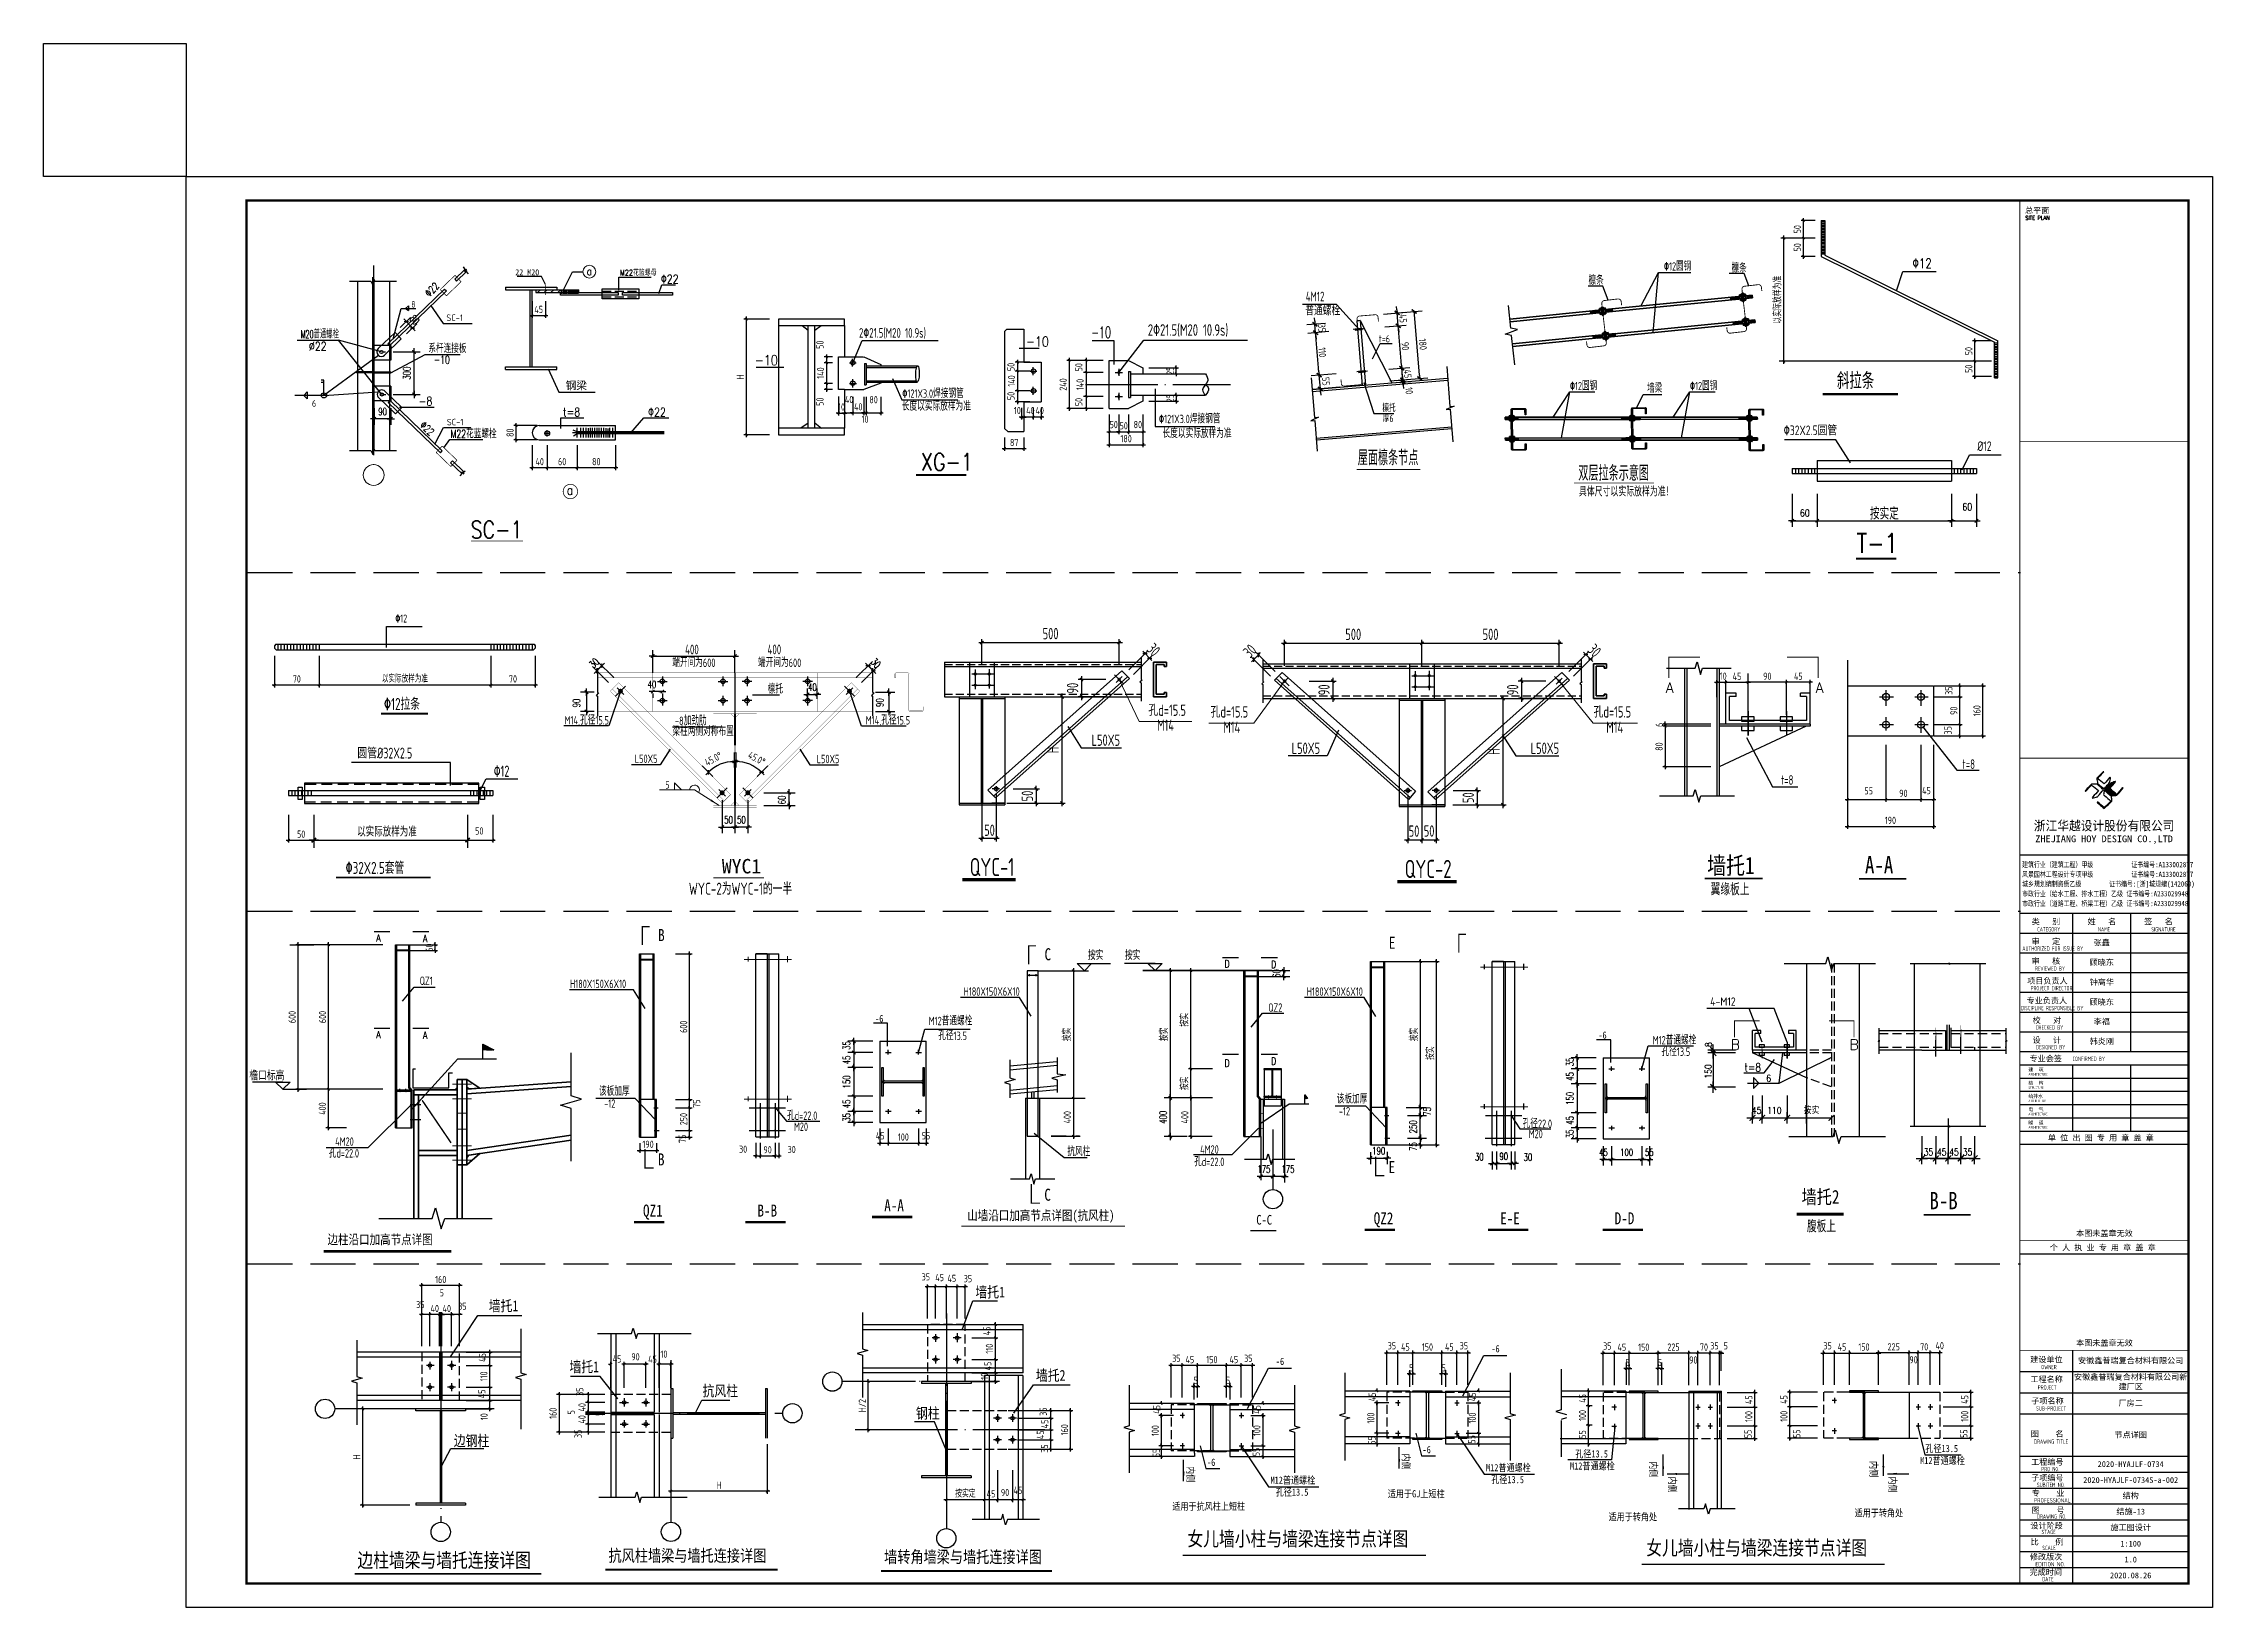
# Model space of a CAD drawing. Header units: millimetres. Extents: x 6950065 to 7140129, y 16284814 to 19754034.
# Drawn here: x 6994627 to 7084660, y 17736100 to 17801026 of the extents above; entities that cross this region are included whole.
import ezdxf
from ezdxf.enums import TextEntityAlignment as Align

# ---------------------------------------------------------------- set-up
doc = ezdxf.new("R2010")
doc.units = ezdxf.units.MM
doc.header["$LTSCALE"] = 1500
doc.header["$MEASUREMENT"] = 0
for name, pattern in [('3', [38, 30, -3, 2, -3]), ('CENTER', [2, 1.25, -0.25, 0.25, -0.25]), ('DASH', [0.35, 0.25, -0.1]), ('DOTE', [2.42, 2, -0.2, 0.02, -0.2]), ('HIDDEN', [0.375, 0.25, -0.125]), ('HIDDEN2', [0.45, 0.3, -0.15])]:
    doc.linetypes.add(name, pattern=pattern)
doc.layers.get('Defpoints').update_dxf_attribs({"color": 1})
for name, color, linetype in [('03', 3, 'Continuous'), ('1', 7, 'Continuous'), ('1001', 3, 'Continuous'), ('18', 2, 'Continuous'), ('2', 2, 'Continuous'), ('3', 3, 'Continuous'), ('35', 253, 'Continuous'), ('AXIS', 3, 'Continuous'), ('AXIS_TEXT', 7, 'Continuous'), ('COLUMN', 2, 'Continuous'), ('C型钢', 6, 'Continuous'), ('dim', 7, 'Continuous'), ('DIM1', 3, 'Continuous'), ('DOTE', 250, 'DOTE'), ('GL', 2, 'Continuous'), ('HYTK-GK', 7, 'Continuous'), ('OTHER', 7, 'Continuous'), ('PT', 4, 'Continuous'), ('PUB_DIM', 161, 'Continuous'), ('PUB_TEXT', 7, 'Continuous'), ('PUB_TEXT @ 1', 7, 'Continuous'), ('PUB_TITLE', 4, 'Continuous'), ('STAIR', 2, 'Continuous'), ('TEXT', 7, 'Continuous'), ('THIN', 7, 'Continuous'), ('TK', 4, 'Continuous'), ('WINDOW', 140, 'Continuous'), ('XIANGTU', 7, 'Continuous'), ('图层1', 8, 'Continuous'), ('尺寸线及数字', 3, 'Continuous'), ('折断号', 3, 'Continuous'), ('文字', 31, 'Continuous'), ('水平支撑', 4, 'Continuous'), ('综合布线', 6, 'Continuous'), ('轮廓线', 7, 'Continuous'), ('连接件', 2, 'Continuous')]:
    doc.layers.add(name, color=color, linetype=linetype)
for name, color, linetype, lineweight in [('10', 7, 'Continuous', 35), ('112', 9, 'Continuous', 18), ('12', 2, 'Continuous', 35), ('14', 2, 'Continuous', 35), ('15', 3, 'Continuous', 35), ('焊缝标注', 9, 'Continuous', 18), ('螺栓孔标注', 9, 'Continuous', 18)]:
    doc.layers.add(name, color=color, linetype=linetype, lineweight=lineweight)
doc.styles.add('-宋体', font='', dxfattribs={"width": 0.8})
doc.styles.add('_HZDX', font='txt.shx', dxfattribs={"width": 0.8, "bigfont": 'HZDX.shx'})
doc.styles.add('_HZTXT', font='txt.shx', dxfattribs={"width": 0.8, "bigfont": 'hztxt.shx'})
doc.styles.add('_TXT', font='SIMPLEX.shx', dxfattribs={"width": 0.6})
doc.styles.add('COMP', font='COMPLEX.shx', dxfattribs={"bigfont": 'hztxt'})
doc.styles.add('COMPLEX', font='COMPLEX')
doc.styles.add('DIM_FONT', font='SIMPLEX', dxfattribs={"width": 0.7, "bigfont": 'GBCBIG'})
doc.styles.add('HT', font='simhei.ttf', dxfattribs={"width": 0.7})
doc.styles.add('hztxt', font='Pkpmeng', dxfattribs={"width": 0.7, "bigfont": 'hztxt'})
doc.styles.add('HZTXT1', font='romans__.ttf', dxfattribs={"width": 0.75, "bigfont": 'HZTXT.SHX'})
doc.styles.add('ROMANS', font='romans', dxfattribs={"width": 0.65, "height": 231.275})
doc.styles.get("Standard").update_dxf_attribs({"font": 'gbenor.shx', "bigfont": 'gbcbig.shx'})
doc.styles.add('TSSD_Dimension', font='Tssdeng.shx', dxfattribs={"width": 0.7, "bigfont": 'hztxt.shx'})
doc.styles.add('TSSD_Label', font='Tssdeng.shx', dxfattribs={"width": 0.7, "bigfont": 'hztxt.shx'})
doc.styles.add('TSSD_REIN', font='tssdeng.shx', dxfattribs={"width": 0.7, "bigfont": 'tssdchn.shx'})
doc.styles.add('图签宋体', font='', dxfattribs={"height": 300})
doc.styles.add('图签黑体', font='simhei.ttf', dxfattribs={"height": 550})
doc.styles.get('-宋体').set_extended_font_data('SimSun')
doc.styles.get('图签宋体').set_extended_font_data('NSimSun')
doc.dimstyles.new('DIMA', dxfattribs={"dimtxt": 300, "dimasz": 150, "dimexe": 150, "dimexo": 100, "dimgap": 50, "dimtad": 1, "dimdec": 0, "dimzin": 0, "dimdsep": 46, "dimtxsty": 'DIM_FONT', "dimblk": 'ARCHTICK', "dimcen": 0.09, "dimdle": 150, "dimclrt": 3, "dimadec": 0, "dimazin": 0, "dimtfac": 1, "dimtdec": 0, "dimtmove": 2, "dimatfit": 3, "dimldrblk": 'ARCHTICK', "dimfxl": 0, "dimtolj": 1, "dimtzin": 0, "dimarcsym": 0})
doc.dimstyles.new('DIMB', dxfattribs={"dimtxt": 300, "dimasz": 1, "dimexe": 250, "dimexo": 300, "dimgap": 150, "dimtad": 1, "dimdec": 0, "dimlfac": 0.2, "dimzin": 0, "dimdsep": 46, "dimtxsty": 'DIM_FONT', "dimblk": '_DIMX', "dimcen": 0.09, "dimse2": 1, "dimclrt": 7, "dimadec": 0, "dimazin": 0, "dimtfac": 1, "dimtdec": 0, "dimtix": 1, "dimtmove": 2, "dimatfit": 3, "dimldrblk": '_DIMX', "dimfxl": 0, "dimtolj": 1, "dimtzin": 0, "dimarcsym": 0})
doc.dimstyles.new('dimn', dxfattribs={"dimtxt": 300, "dimasz": 1, "dimexe": 250, "dimexo": 300, "dimgap": 150, "dimtad": 1, "dimdec": 0, "dimzin": 0, "dimdsep": 46, "dimtxsty": 'DIM_FONT', "dimblk": '_DIMX', "dimcen": 0, "dimdle": 100, "dimclrt": 7, "dimadec": 1, "dimazin": 0, "dimtfac": 1, "dimtdec": 0, "dimtix": 1, "dimtmove": 2, "dimatfit": 3, "dimldrblk": 'ARCHTICK', "dimfxl": 0, "dimtolj": 1, "dimtzin": 0, "dimarcsym": 0})
doc.dimstyles.new('TSSD_100_100', dxfattribs={"dimtxt": 300, "dimasz": 100, "dimexe": 100, "dimexo": 250, "dimgap": 100, "dimtad": 1, "dimdec": 0, "dimzin": 0, "dimdsep": 46, "dimtxsty": 'TSSD_Dimension', "dimblk": 'ARCHTICK', "dimblk1": 'ARCHTICK', "dimblk2": 'ARCHTICK', "dimcen": 0, "dimdle": 100, "dimclrt": 7, "dimadec": 0, "dimazin": 0, "dimtfac": 1, "dimtdec": 0, "dimtix": 1, "dimtmove": 2, "dimatfit": 3, "dimfxl": 0, "dimtolj": 1, "dimtzin": 0, "dimarcsym": 0})
doc.dimstyles.new('TSSD_200_200', dxfattribs={"dimtxt": 700, "dimasz": 200, "dimexe": 200, "dimexo": 500, "dimgap": 200, "dimtad": 1, "dimdec": 0, "dimzin": 0, "dimdsep": 46, "dimtxsty": 'TSSD_Dimension', "dimblk": 'ARCHTICK', "dimblk1": 'ARCHTICK', "dimblk2": 'ARCHTICK', "dimcen": 0, "dimdle": 200, "dimclrt": 7, "dimadec": 0, "dimazin": 0, "dimtfac": 1, "dimtdec": 0, "dimtix": 1, "dimtmove": 2, "dimatfit": 3, "dimfxl": 0, "dimtolj": 1, "dimtzin": 0, "dimarcsym": 0})
doc.dimstyles.new('TSSD_20_100', dxfattribs={"dimtxt": 300, "dimasz": 100, "dimexe": 100, "dimexo": 250, "dimgap": 100, "dimtad": 1, "dimdec": 0, "dimlfac": 0.2, "dimzin": 0, "dimdsep": 46, "dimtxsty": 'TSSD_Dimension', "dimblk": 'ARCHTICK', "dimcen": 0, "dimdle": 100, "dimclrt": 7, "dimadec": 0, "dimazin": 0, "dimtfac": 1, "dimtdec": 0, "dimtix": 1, "dimtmove": 2, "dimatfit": 3, "dimfxl": 0, "dimtolj": 1, "dimtzin": 0, "dimarcsym": 0})

msp = doc.modelspace()

# ---------------------------------------------------------------- texts
at = {"width": 0.8}
for s, height, style, p in [('22 M20', 254.02, '-宋体', (7014211.9, 17791396.3)), ('\x8222', 358.68, '_HZTXT', (7020255.4, 17791065)), ('%%c22', 358.68, '_HZTXT', (7005648.5, 17788274.1)), ('-8', 358.68, '_HZTXT', (7010206.7, 17785998)), ('t=8', 358.68, '_HZTXT', (7016193.1, 17785545.7)), ('\x8222', 358.68, '_HZTXT', (7019723.2, 17785539.5)), ('t=8', 345.64, 'HZTXT1', (7065228.8, 17758350.3)), ('6', 288, 'HZTXT1', (7066135.9, 17757927.7)), ('45', 288.04, 'HZTXT1', (7065536.8, 17756590.8)), ('110', 288.04, 'HZTXT1', (7066176, 17756590.8)), ('按实', 288.04, 'HZTXT1', (7067689.7, 17756616.5)), ('35', 288.04, 'HZTXT1', (7072669, 17754872.6)), ('45', 288.04, 'HZTXT1', (7073218.2, 17754872.6)), ('45', 288.04, 'HZTXT1', (7073730, 17754872.6)), ('35', 288.04, 'HZTXT1', (7074291.7, 17754872.6))]:
    msp.add_text(s, height=height, dxfattribs=dict(at, style=style)).set_placement(p)
msp.add_text('8', height=269, dxfattribs=at).set_placement((7009896.8, 17790060.1))
msp.add_text('4-M12', height=345.64).set_placement((7063808.4, 17761083))
at = {"style": 'HZTXT1', "width": 0.8}
for s, height, p in [('8', 288, (7063880.9, 17759367.8)), ('150', 288.04, (7063867.5, 17758058.7))]:
    msp.add_text(s, height=height, rotation=90, dxfattribs=at).set_placement(p)
at = {"color": 7, "linetype": 'ByBlock', "char_height": 300, "attachment_point": 5, "rotation": 274.7636, "style": 'TSSD_Dimension'}
for s, insert in [('45', (7051061, 17789609.3)), ('35', (7047690.9, 17789212)), ('180', (7051881.9, 17788536.9)), ('110', (7047709.8, 17788204.9)), ('90', (7051156.8, 17788460.5)), ('55', (7047858.5, 17786998.8)), ('45', (7051250.1, 17787307.7)), ('\\A1;10', (7051312.8, 17786608.6))]:
    msp.add_mtext(s, dxfattribs=dict(at, insert=insert))
at = {"style": 'COMP'}
for tag, p in [('A', (7062128.4, 17774279.8)), ('A', (7068348.7, 17774279.8)), ('B', (7064848, 17759470.1)), ('B', (7069782.7, 17759470.1))]:
    msp.add_attdef(tag, text='', height=432, dxfattribs=at).set_placement(p, align=Align.MIDDLE)
at = {"layer": '1', "linetype": 'Continuous', "style": 'TSSD_REIN', "width": 0.7}
for p in [(7066741.4, 17770252.4), (7074278.5, 17770910.9)]:
    msp.add_text('t=8', height=400, dxfattribs=at).set_placement(p)
at = {"layer": '10', "color": 7, "style": 'COMPLEX', "width": 0.908924}
for height, p, p2 in [(336.3, (7017182.7, 17791399.6), (7017401, 17791399.6)), (403.5, (7016352.3, 17782286.8), (7016614.2, 17782286.8))]:
    msp.add_text('a', height=height, dxfattribs=at).set_placement(p, p2, align=Align.FIT)
at = {"layer": 'AXIS_TEXT', "style": '-宋体'}
msp.add_text('WYC1', height=600, dxfattribs=at).set_placement((7022786.2, 17766574.8))
at = {"layer": 'PUB_DIM', "color": 7, "style": 'TSSD_REIN', "width": 0.7}
for s, height, p in [('400', 400, (7021261.9, 17775669.5)), ('400', 400, (7024683.5, 17775669.5)), ('端开间为600', 350, (7020725.2, 17775143.6)), ('端开间为600', 350, (7024286.3, 17775143.6)), ('檩托', 350, (7024687.4, 17774044.1)), ('M14,孔径15.5', 350, (7016259.4, 17772755.2, 1600)), ('梁柱两侧对称布置', 350, (7020735.6, 17772288.7)), ('-8加劲肋', 350, (7020842.7, 17772731.9)), ('M14,孔径15.5', 350, (7028758.9, 17772755.2, 1600)), ('L50X5', 350, (7019173.7, 17771156.5)), ('L50X5', 350, (7026723.4, 17771148.7))]:
    msp.add_text(s, height=height, dxfattribs=at).set_placement(p)
at = {"layer": 'PUB_DIM', "style": 'TSSD_REIN', "width": 0.7}
msp.add_text('以实际放样为准', height=388.8, dxfattribs=at).set_placement((7007650.5, 17768108.1))
at = {"layer": 'PUB_DIM'}
for s, height, style, width, p in [('A', 300, 'DIM_FONT', 0.8, (7008539.8, 17763894.9)), ('A', 300, 'DIM_FONT', 0.8, (7010473.6, 17763874)), ('D', 300, 'DIM_FONT', 0.8, (7043756.5, 17762819)), ('D', 300, 'DIM_FONT', 0.8, (7045690.2, 17762798.1)), ('A', 300, 'DIM_FONT', 0.8, (7008539.8, 17759882.3)), ('A', 300, 'DIM_FONT', 0.8, (7010473.6, 17759861.4)), ('D', 300, 'DIM_FONT', 0.8, (7045690.2, 17758785.4)), ('檐口标高', 400, 'TSSD_REIN', 0.7, (7003902.8, 17758214.4)), ('D', 300, 'DIM_FONT', 0.8, (7043756.5, 17758700.6))]:
    msp.add_text(s, height=height, dxfattribs=dict(at, style=style, width=width)).set_placement(p, align=Align.MIDDLE)
at = {"layer": 'PUB_TEXT'}
for s, height, style, width, p in [('M22花篮螺母', 235.15, '_HZDX', 0.8, (7018555, 17791389.1)), ('\x8212', 388.88, '_HZTXT', 0.8, (7072205.1, 17791702.3)), ('2\x8221.5(M20 10.9s)', 400, 'TSSD_REIN', 0.7, (7028479, 17788809.2)), ('-10', 420, '_HZTXT', 0.8, (7035409.5, 17788439)), ('-10', 480, '_TXT', 0.6, (7038121, 17788794.9)), ('2\x8221.5(M20 10.9s)', 480, 'TSSD_REIN', 0.7, (7040466.7, 17788890.6)), ('-10', 420, '_HZTXT', 0.8, (7024157.8, 17787666.1)), ('斜拉条', 680.53, '_HZDX', 0.8, (7069066, 17786681.6)), ('长度以实际放样为准', 350, 'TSSD_REIN', 0.7, (7030256.2, 17785785.5)), ('\x82121X3.0焊接钢管', 350, 'TSSD_REIN', 0.7, (7030277.2, 17786315.3)), ('\x82121X3.0焊接钢管', 350, 'TSSD_REIN', 0.7, (7040932, 17785261.9)), ('长度以实际放样为准', 350, 'TSSD_REIN', 0.7, (7041075.8, 17784653.9)), ('XG-1', 720, '_HZTXT', 0.8, (7031055.8, 17783293)), ('\x8212', 330, 'TSSD_REIN', 0.7, (7009238.2, 17776988.3)), ('圆管%%c32X2.5', 450, 'TSSD_REIN', 0.7, (7007657.1, 17771344.2)), ('墙托1', 720, '-宋体', 0.8, (7063680.4, 17766543.8)), ('A-A', 720, '-宋体', 0.8, (7070231.5, 17766571.8)), ('B', 500, '-宋体', 0.8, (7020142.5, 17763765.3)), ('C', 500, '-宋体', 0.8, (7036178.4, 17762969.2)), ('E', 500, '-宋体', 0.8, (7050468.8, 17763445.4)), ('QZ1', 350, 'TSSD_REIN', 0.7, (7010246.8, 17761943.2)), ('H180X150X6X10', 350, 'TSSD_REIN', 0.7, (7016485.3, 17761813)), ('H180X150X6X10', 350, 'TSSD_REIN', 0.7, (7032818.6, 17761496.4)), ('H180X150X6X10', 350, 'TSSD_REIN', 0.7, (7047061.2, 17761493.1)), ('QZ2', 350, 'TSSD_REIN', 0.7, (7045463.4, 17760831.6)), ('-6', 300, '-宋体', 0.8, (7029147.5, 17760398.4)), ('孔径13.5', 350, 'TSSD_REIN', 0.7, (7031765.7, 17759660.4)), ('-6', 300, '-宋体', 0.8, (7059167.7, 17759715.2)), ('M12普通螺栓', 350, 'TSSD_REIN', 0.7, (7061421.7, 17759474.8)), ('孔径13.5', 350, 'TSSD_REIN', 0.7, (7061785.9, 17758999.5)), ('该板加厚', 350, 'TSSD_REIN', 0.7, (7017686.1, 17757349.4)), ('-12', 350, 'TSSD_REIN', 0.7, (7017904.3, 17756847)), ('该板加厚', 350, 'TSSD_REIN', 0.7, (7048307.4, 17757029.5)), ('孔d=22.0', 350, 'TSSD_REIN', 0.7, (7025491.9, 17756344.4)), ('M20', 350, 'TSSD_REIN', 0.7, (7025779.6, 17755886.4)), ('-12', 350, 'TSSD_REIN', 0.7, (7048395.5, 17756527)), ('孔径22.0', 350, 'TSSD_REIN', 0.7, (7056022.2, 17756005.7)), ('4M20', 350, 'TSSD_REIN', 0.7, (7006738.3, 17755267.4)), ('M20', 350, 'TSSD_REIN', 0.7, (7056274.1, 17755583.5)), ('孔d=22.0', 350, 'TSSD_REIN', 0.7, (7006470.8, 17754780.6)), ('B', 500, '-宋体', 0.8, (7020134.5, 17754453.8)), ('抗风柱', 350, 'TSSD_REIN', 0.7, (7037122.8, 17754842.6)), ('孔d=22.0', 350, 'TSSD_REIN', 0.7, (7042386.7, 17754426.6)), ('4M20', 350, 'TSSD_REIN', 0.7, (7042638.3, 17754940.3)), ('E', 500, '-宋体', 0.8, (7050460.8, 17754133.8)), ('墙托2', 576, '-宋体', 0.8, (7067601, 17752861)), ('QZ1', 500, '-宋体', 0.8, (7019514.3, 17752329.8)), ('B-B', 500, '-宋体', 0.8, (7024264.2, 17752329.8)), ('A-A', 500, '-宋体', 0.8, (7029526.5, 17752544.2)), ('山墙沿口加高节点详图(抗风柱)', 400, '-宋体', 0.8, (7032971, 17752182.8)), ('C', 500, '-宋体', 0.8, (7036170.4, 17752989.5)), ('B-B', 720, '-宋体', 0.8, (7072904.7, 17752633.3)), ('C-C', 400, '-宋体', 0.8, (7044968.4, 17751998.9)), ('QZ2', 500, '-宋体', 0.8, (7049840.7, 17752009.8)), ('E-E', 500, '-宋体', 0.8, (7055090, 17752009.8)), ('D-D', 500, '-宋体', 0.8, (7059842.2, 17752009.8)), ('边柱沿口加高节点详图', 400, '-宋体', 0.8, (7006420, 17751183.2)), ('墙托1', 450, '-宋体', 0.8, (7033311.1, 17748972.7)), ('墙托1', 450, '-宋体', 0.8, (7013112.6, 17748400.9)), ('墙托1', 450, '-宋体', 0.8, (7016462.4, 17745872.1)), ('-6', 300, '-宋体', 0.8, (7045780.4, 17746171.6)), ('-6', 300, '-宋体', 0.8, (7054725.4, 17746693.1)), ('墙托2', 450, '-宋体', 0.8, (7035821.9, 17745515.3)), ('抗风柱', 450, '-宋体', 0.8, (7021988.2, 17744874)), ('钢柱', 450, '-宋体', 0.8, (7030843.4, 17743943.1)), ('边钢柱', 450, '-宋体', 0.8, (7011662.4, 17742802.1)), ('-6', 300, '-宋体', 0.8, (7051869.4, 17742505.7)), ('孔径13.5', 300, '-宋体', 0.8, (7072737.1, 17742555.7)), ('-6', 300, '-宋体', 0.8, (7042924.3, 17741984.2)), ('M12普通螺栓', 300, '-宋体', 0.8, (7054503.6, 17741762.3)), ('M12普通螺栓', 300, '-宋体', 0.8, (7057989.2, 17741830.2)), ('孔径13.5', 300, '-宋体', 0.8, (7058205.2, 17742331.2)), ('M12普通螺栓', 300, '-宋体', 0.8, (7072521, 17742054.7)), ('M12普通螺栓', 300, '-宋体', 0.8, (7045558.5, 17741240.8)), ('孔径13.5', 300, '-宋体', 0.8, (7045774.6, 17740743.2)), ('适用于GJ上短柱', 300, '-宋体', 0.8, (7050426.6, 17740675)), ('孔径13.5', 300, '-宋体', 0.8, (7054719.6, 17741264.7)), ('适用于抗风柱上短柱', 300, '-宋体', 0.8, (7041481.5, 17740153.5)), ('适用于转角处', 300, '-宋体', 0.8, (7059588.3, 17739718.8)), ('适用于转角处', 300, '-宋体', 0.8, (7069800.5, 17739879.8)), ('女儿墙小柱与墙梁连接节点详图', 600, '-宋体', 0.8, (7042112, 17738657)), ('边柱墙梁与墙托连接详图', 600, '-宋体', 0.8, (7007659.1, 17737766.8)), ('抗风柱墙梁与墙托连接详图', 500, '-宋体', 0.8, (7018083.9, 17738008.7)), ('墙转角墙梁与墙托连接详图', 500, '-宋体', 0.8, (7029522.6, 17737956.4)), ('女儿墙小柱与墙梁连接节点详图', 600, '-宋体', 0.8, (7061154.1, 17738282))]:
    msp.add_text(s, height=height, dxfattribs=dict(at, style=style, width=width)).set_placement(p)
at = {"layer": 'PUB_TEXT', "style": '_HZTXT', "width": 0.738022}
msp.add_text('M20普通螺栓', height=336.26, rotation=359.775262, dxfattribs=at).set_placement((7005305.1, 17788788.8), (7006898.9, 17788782.5), align=Align.FIT)
at = {"layer": 'PUB_TEXT'}
for s, height, rotation, style, width, p in [('系杆连接板', 336.26, 359.775262, '_HZTXT', 0.697635, (7010604.1, 17788188)), ('-10', 336.26, 359.775262, '_HZTXT', 0.697635, (7010833.4, 17787729.6)), ('M22花蓝螺栓', 336.26, 359.775262, '_HZTXT', 0.697635, (7011526.3, 17784650.1)), ('内侧', 300, 270, '-宋体', 0.8, (7042092.7, 17741974.2)), ('内侧', 300, 270, '-宋体', 0.8, (7051037.7, 17742495.6)), ('内侧', 300, 270, '-宋体', 0.8, (7061304, 17742179.3)), ('内侧', 300, 270, '-宋体', 0.8, (7070443.9, 17742187.9)), ('内侧', 300, 270, '-宋体', 0.8, (7062090, 17741540.3)), ('内侧', 300, 270, '-宋体', 0.8, (7071229.9, 17741548.9))]:
    msp.add_text(s, height=height, rotation=rotation, dxfattribs=dict(at, style=style, width=width)).set_placement(p)
at = {"layer": 'PUB_TEXT', "style": '-宋体'}
msp.add_text('钢梁', height=326.59, dxfattribs=at).set_placement((7016301.9, 17786663.3))
at = {"layer": 'PUB_TEXT', "style": '_HZTXT', "width": 0.8}
msp.add_text('SC-1', height=720, dxfattribs=at).set_placement((7013435.6, 17780845), align=Align.MIDDLE)
at = {"layer": 'PUB_TEXT', "linetype": 'Continuous', "style": 'TSSD_REIN', "width": 0.7}
for s, height, p in [('\x8212拉条', 500, (7008758.6, 17773355.7)), ('\x8212', 466.56, (7013321.4, 17770581.9)), ('\x8232X2.5套管', 500, (7007163, 17766553.3)), ('WYC-2为WYC-1的一半', 500, (7021417.3, 17765689.5)), ('翼缘板上', 500, (7063827, 17765666.2)), ('腹板上', 500, (7067820.7, 17751679))]:
    msp.add_text(s, height=height, dxfattribs=at).set_placement(p)
at = {"layer": 'PUB_TEXT', "style": 'TSSD_REIN', "width": 0.7}
msp.add_text('M12普通螺栓', height=350, dxfattribs=at).set_placement((7031372.7, 17760169.7), align=Align.BOTTOM_LEFT)
at = {"layer": 'TEXT', "style": 'TSSD_REIN', "width": 0.7}
for s, height, p in [('檩条', 345.6, (7058756.8, 17791012.3)), ('\x8212圆钢', 345.6, (7061892.7, 17791596.3)), ('檩条', 345.6, (7064694, 17791519.9)), ('t=6', 300, (7050054.4, 17788611.8)), ('\x8212圆钢', 345.6, (7057987.2, 17786633)), ('墙梁', 345.6, (7061190.1, 17786531.4)), ('\x8212圆钢', 345.6, (7062971.7, 17786633)), ('檩托', 300, (7050203.8, 17785735.1)), ('厚6', 300, (7050219, 17785311.7)), ('屋面檩条节点', 630, (7049181.4, 17783515.3)), ('双层拉条示意图', 630, (7058334.8, 17782874.8)), ('具体尺寸以实际放样为准！', 360, (7058355.6, 17782227.3))]:
    msp.add_text(s, height=height, dxfattribs=at).set_placement(p)
for p in [(7037981.4, 17762883.8), (7039518.3, 17762883.8)]:
    msp.add_text('按实', height=350, dxfattribs=at).set_placement(p, align=Align.BOTTOM_LEFT)
at = {"layer": '尺寸线及数字', "style": '_HZTXT', "width": 0.8}
for rotation, p in [(46.005086, (7010647.8, 17790479.9)), (316.005086, (7010227.5, 17785148.8))]:
    msp.add_text('\x8222', height=302.4, rotation=rotation, dxfattribs=at).set_placement(p)
at = {"layer": '尺寸线及数字', "style": 'hztxt'}
for s, height, p in [('SC-1', 269.01, (7011352, 17789505.8)), ('6', 268.2, (7005773.1, 17785946.8)), ('SC-1', 269.01, (7011371.4, 17785172.8))]:
    msp.add_text(s, height=height, dxfattribs=at).set_placement(p)
at = {"layer": '文字', "color": 7, "linetype": 'Continuous', "ltscale": 0.5, "style": 'TSSD_REIN', "width": 0.7}
for s, p in [('4M12', (7047021.2, 17790320.7)), ('普通螺栓', (7047002.7, 17789737.3))]:
    msp.add_text(s, height=399, dxfattribs=at).set_placement(p)
at = {"layer": '焊缝标注', "style": 'TSSD_REIN', "width": 0.7}
msp.add_text('5', height=300, dxfattribs=at).set_placement((7020440.6, 17770098, 1600))

# ---------------------------------------------------------------- blocks, each defined once
blk = doc.blocks.new('_DIMX')
blk.add_line((-150, 0), (150, 0))
at = {"const_width": 50}
blk.add_lwpolyline([(-70, -70), (70, 70)], dxfattribs=at)
blk = doc.blocks.new('*D925')
at = {"layer": 'Defpoints', "color": 0}
for p in [(7023302, 17771890, 1600), (7021753, 17771249, 1600), (7022909, 17771166), (7023302, 17769700, 1600)]:
    blk.add_point(p, dxfattribs=at)
at = {"layer": 'PUB_DIM', "color": 0, "lineweight": -2}
for p, q in [((7023302, 17771590), (7023302, 17770968)), ((7021965, 17771036), (7022406, 17770596))]:
    blk.add_line(p, q, dxfattribs=at)
blk.add_arc((7023302, 17769700), 1518, 90.03774, 134.96222, dxfattribs=at)
for p, rotation in [((7022229, 17770773), 224.9810914156862), ((7023302, 17771218), 0.01887091998220607)]:
    blk.add_blockref('_DIMX', p, dxfattribs=dict(at, rotation=rotation))
at = {"layer": 'PUB_DIM', "color": 7, "insert": (7022432, 17771327), "char_height": 300, "attachment_point": 5, "rotation": 28.13251, "style": 'TSSD_REIN'}
blk.add_mtext('\\A1;45.0°', dxfattribs=at)
blk = doc.blocks.new('_ArchTick')
at = {"color": 0, "linetype": 'ByBlock', "const_width": 0.4}
blk.add_lwpolyline([(-0.5, -0.5), (0.5, 0.5)], dxfattribs=at)
blk = doc.blocks.new('*D926')
at = {"layer": 'Defpoints', "color": 0}
for p in [(7023362, 17771890, 1600), (7023755, 17771166), (7024911, 17771249, 1600), (7023362, 17769700, 1600)]:
    blk.add_point(p, dxfattribs=at)
at = {"layer": 'PUB_DIM', "color": 0, "lineweight": -2}
for p, q in [((7023362, 17771590), (7023362, 17770968)), ((7024699, 17771036), (7024259, 17770596))]:
    blk.add_line(p, q, dxfattribs=at)
blk.add_arc((7023362, 17769700), 1518, 45.03778, 89.96226, dxfattribs=at)
for p, rotation in [((7023362, 17771218), 179.9811290800665), ((7024436, 17770773), 315.0189085842308)]:
    blk.add_blockref('_DIMX', p, dxfattribs=dict(at, rotation=rotation))
at = {"layer": 'PUB_DIM', "color": 7, "insert": (7024232, 17771349), "char_height": 300, "attachment_point": 5, "rotation": 332.19262, "style": 'TSSD_REIN'}
blk.add_mtext('\\A1;45.0°', dxfattribs=at)
blk = doc.blocks.new('*D928')
at = {"layer": 'Defpoints', "color": 0}
for p in [(7023332, 17775596), (7019918, 17774596, 1600), (7023332, 17774596)]:
    blk.add_point(p, dxfattribs=at)
at = {"layer": 'PUB_DIM', "color": 0, "lineweight": -2}
for p, q in [((7019918, 17774896), (7019918, 17775846)), ((7019919, 17775596), (7023331, 17775596)), ((7023332, 17774896), (7023332, 17775846))]:
    blk.add_line(p, q, dxfattribs=at)
at = {"layer": 'PUB_DIM', "color": 0, "lineweight": -2, "rotation": 180}
blk.add_blockref('_DIMX', (7019918, 17775596), dxfattribs=at)
at = {"layer": 'PUB_DIM', "color": 0, "lineweight": -2}
blk.add_blockref('_DIMX', (7023332, 17775596), dxfattribs=at)
blk = doc.blocks.new('*D929')
at = {"layer": 'Defpoints', "color": 0}
for p in [(7017805, 17775197), (7018298, 17774280), (7018510, 17774492)]:
    blk.add_point(p, dxfattribs=at)
at = {"layer": 'PUB_DIM', "color": 0, "lineweight": -2}
for p, q in [((7018086, 17774492), (7017416, 17775162)), ((7017592, 17774985), (7017805, 17775197)), ((7018298, 17774704), (7017628, 17775374)), ((7017805, 17775198), (7017806, 17775199)), ((7017592, 17774984), (7017591, 17774984))]:
    blk.add_line(p, q, dxfattribs=at)
for p, rotation in [((7017592, 17774985), 45), ((7017805, 17775197), 225)]:
    blk.add_blockref('_DIMX', p, dxfattribs=dict(at, rotation=rotation))
at = {"layer": 'PUB_DIM', "color": 7, "insert": (7017486, 17775303), "char_height": 300, "attachment_point": 5, "rotation": 45, "style": 'DIM_FONT'}
blk.add_mtext('\\A1;30', dxfattribs=at)
blk = doc.blocks.new('*D930')
at = {"layer": 'Defpoints', "color": 0}
for p in [(7017785, 17774096), (7017168, 17773296), (7017785, 17773296)]:
    blk.add_point(p, dxfattribs=at)
at = {"layer": 'PUB_DIM', "color": 0, "lineweight": -2}
for p, q in [((7017485, 17774096), (7016918, 17774096)), ((7017168, 17774095), (7017168, 17773297)), ((7017485, 17773296), (7016918, 17773296))]:
    blk.add_line(p, q, dxfattribs=at)
for p, rotation in [((7017168, 17774096), 90), ((7017168, 17773296), 270)]:
    blk.add_blockref('_DIMX', p, dxfattribs=dict(at, rotation=rotation))
at = {"layer": 'PUB_DIM', "color": 7, "insert": (7016752, 17773643), "char_height": 300, "attachment_point": 5, "rotation": 90, "style": 'DIM_FONT'}
blk.add_mtext('\\A1;90', dxfattribs=at)
blk = doc.blocks.new('*D931')
at = {"layer": 'Defpoints', "color": 0}
for p in [(7019918, 17774336), (7020318, 17774336), (7019918, 17774119)]:
    blk.add_point(p, dxfattribs=at)
at = {"layer": 'PUB_DIM', "color": 0, "lineweight": -2}
for p, q in [((7019918, 17774036), (7019918, 17773869)), ((7020317, 17774119), (7019919, 17774119)), ((7020318, 17774036), (7020318, 17773869))]:
    blk.add_line(p, q, dxfattribs=at)
at = {"layer": 'PUB_DIM', "color": 0, "lineweight": -2, "rotation": 180}
blk.add_blockref('_DIMX', (7019918, 17774119), dxfattribs=at)
at = {"layer": 'PUB_DIM', "color": 0, "lineweight": -2}
blk.add_blockref('_DIMX', (7020318, 17774119), dxfattribs=at)
at = {"layer": 'PUB_DIM', "color": 7, "insert": (7019885, 17774419), "char_height": 300, "attachment_point": 5, "style": 'DIM_FONT'}
blk.add_mtext('\\A1;40', dxfattribs=at)
blk = doc.blocks.new('*D932')
at = {"layer": 'Defpoints', "color": 0}
for p in [(7022799, 17769920), (7023332, 17769920), (7023332, 17768499)]:
    blk.add_point(p, dxfattribs=at)
at = {"layer": 'PUB_DIM', "color": 0, "lineweight": -2}
for p, q in [((7022799, 17769620), (7022799, 17768249)), ((7023332, 17769620), (7023332, 17768249)), ((7022798, 17768499), (7022797, 17768499)), ((7022799, 17768499), (7023332, 17768499)), ((7023333, 17768499), (7023334, 17768499))]:
    blk.add_line(p, q, dxfattribs=at)
blk.add_blockref('_DIMX', (7022799, 17768499), dxfattribs=at)
at = {"layer": 'PUB_DIM', "color": 0, "lineweight": -2, "rotation": 180}
blk.add_blockref('_DIMX', (7023332, 17768499), dxfattribs=at)
at = {"layer": 'PUB_DIM', "color": 7, "insert": (7023066, 17768799), "char_height": 300, "attachment_point": 5, "style": 'DIM_FONT'}
blk.add_mtext('\\A1;50', dxfattribs=at)
blk = doc.blocks.new('*D933')
at = {"layer": 'Defpoints', "color": 0}
for p in [(7023332, 17769920), (7023866, 17769920), (7023332, 17768499)]:
    blk.add_point(p, dxfattribs=at)
at = {"layer": 'PUB_DIM', "color": 0, "lineweight": -2}
for p, q in [((7023332, 17769620), (7023332, 17768249)), ((7023866, 17769620), (7023866, 17768249)), ((7023331, 17768499), (7023330, 17768499)), ((7023866, 17768499), (7023332, 17768499)), ((7023867, 17768499), (7023868, 17768499))]:
    blk.add_line(p, q, dxfattribs=at)
blk.add_blockref('_DIMX', (7023332, 17768499), dxfattribs=at)
at = {"layer": 'PUB_DIM', "color": 0, "lineweight": -2, "rotation": 180}
blk.add_blockref('_DIMX', (7023866, 17768499), dxfattribs=at)
at = {"layer": 'PUB_DIM', "color": 7, "insert": (7023599, 17768799), "char_height": 300, "attachment_point": 5, "style": 'DIM_FONT'}
blk.add_mtext('\\A1;50', dxfattribs=at)
blk = doc.blocks.new('*D934')
at = {"layer": 'Defpoints', "color": 0}
for p in [(7028860, 17775197), (7028155, 17774492), (7028367, 17774280)]:
    blk.add_point(p, dxfattribs=at)
at = {"layer": 'PUB_DIM', "color": 0, "lineweight": -2}
for p, q in [((7028367, 17774704), (7029037, 17775374)), ((7028579, 17774492), (7029249, 17775162)), ((7028859, 17775198), (7028859, 17775199)), ((7029072, 17774985), (7028860, 17775197)), ((7029073, 17774984), (7029074, 17774984))]:
    blk.add_line(p, q, dxfattribs=at)
for p, rotation in [((7028860, 17775197), 315.0000000002515), ((7029072, 17774985), 135.0000000002516)]:
    blk.add_blockref('_DIMX', p, dxfattribs=dict(at, rotation=rotation))
at = {"layer": 'PUB_DIM', "color": 7, "insert": (7029178, 17775303), "char_height": 300, "attachment_point": 5, "rotation": 315, "style": 'DIM_FONT'}
blk.add_mtext('\\A1;30', dxfattribs=at)
blk = doc.blocks.new('*D935')
at = {"layer": 'Defpoints', "color": 0}
for p in [(7028866, 17774096), (7028866, 17773296), (7029722, 17773296)]:
    blk.add_point(p, dxfattribs=at)
at = {"layer": 'PUB_DIM', "color": 0, "lineweight": -2}
for p, q in [((7029166, 17774096), (7029972, 17774096)), ((7029722, 17774095), (7029722, 17773297)), ((7029166, 17773296), (7029972, 17773296))]:
    blk.add_line(p, q, dxfattribs=at)
for p, rotation in [((7029722, 17774096), 90), ((7029722, 17773296), 270)]:
    blk.add_blockref('_DIMX', p, dxfattribs=dict(at, rotation=rotation))
at = {"layer": 'PUB_DIM', "color": 7, "insert": (7029340, 17773664), "char_height": 300, "attachment_point": 5, "rotation": 90, "style": 'DIM_FONT'}
blk.add_mtext('\\A1;90', dxfattribs=at)
blk = doc.blocks.new('_ARROW')
blk.add_solid([(0, 0), (-1, 0.1), (-1, -0.1)])
blk = doc.blocks.new('*D937')
at = {"layer": 'Defpoints', "color": 0}
for p in [(7026346, 17773524), (7026746, 17774005), (7026746, 17773524)]:
    blk.add_point(p, dxfattribs=at)
at = {"layer": 'PUB_DIM', "color": 0, "lineweight": -2}
for p, q in [((7026346, 17773824), (7026346, 17774255)), ((7026746, 17773824), (7026746, 17774255)), ((7026345, 17774005), (7026344, 17774005)), ((7026346, 17774005), (7026746, 17774005)), ((7026747, 17774005), (7026748, 17774005))]:
    blk.add_line(p, q, dxfattribs=at)
blk.add_blockref('_DIMX', (7026346, 17774005), dxfattribs=at)
at = {"layer": 'PUB_DIM', "color": 0, "lineweight": -2, "rotation": 180}
blk.add_blockref('_DIMX', (7026746, 17774005), dxfattribs=at)
at = {"layer": 'PUB_DIM', "color": 7, "insert": (7026546, 17774305), "char_height": 300, "attachment_point": 5, "style": 'DIM_FONT'}
blk.add_mtext('\\A1;40', dxfattribs=at)
blk = doc.blocks.new('*D938')
at = {"layer": 'Defpoints', "color": 0}
for p in [(7008361, 17786192), (7009047, 17786192), (7008361, 17785443)]:
    blk.add_point(p, dxfattribs=at)
at = {"layer": 'PUB_DIM', "color": 0, "lineweight": -2}
for p, q in [((7008361, 17785892), (7008361, 17785193)), ((7009046, 17785443), (7008362, 17785443)), ((7009047, 17785892), (7009047, 17785193))]:
    blk.add_line(p, q, dxfattribs=at)
at = {"layer": 'PUB_DIM', "color": 0, "lineweight": -2, "rotation": 180}
blk.add_blockref('_DIMX', (7008361, 17785443), dxfattribs=at)
at = {"layer": 'PUB_DIM', "color": 0, "lineweight": -2}
blk.add_blockref('_DIMX', (7009047, 17785443), dxfattribs=at)
at = {"layer": 'PUB_DIM', "color": 7, "insert": (7008704, 17785743), "char_height": 300, "attachment_point": 5, "style": 'DIM_FONT'}
blk.add_mtext('\\A1;90', dxfattribs=at)
blk = doc.blocks.new('*D940')
at = {"layer": 'Defpoints', "color": 0}
for p in [(7009221, 17789028), (7009483, 17788757), (7009951, 17789210)]:
    blk.add_point(p, dxfattribs=at)
at = {"layer": 'PUB_DIM', "color": 0, "lineweight": -2}
for p, q in [((7009437, 17789237), (7009870, 17789654)), ((7009689, 17789481), (7009688, 17789482)), ((7009690, 17789481), (7009951, 17789210)), ((7009699, 17788966), (7010131, 17789383)), ((7009952, 17789209), (7009953, 17789208))]:
    blk.add_line(p, q, dxfattribs=at)
for p, rotation in [((7009690, 17789481), 313.994913997642), ((7009951, 17789210), 133.994913997642)]:
    blk.add_blockref('_DIMX', p, dxfattribs=dict(at, rotation=rotation))
at = {"layer": 'PUB_DIM', "color": 7, "insert": (7010036, 17789553), "char_height": 300, "attachment_point": 5, "rotation": 313.99491, "style": 'DIM_FONT'}
blk.add_mtext('\\A1;80', dxfattribs=at)
blk = doc.blocks.new('A$C10AD3AE9')
for p, q in [((0, 1694), (88, 1694)), ((0, 1694), (0, 0)), ((88, 1694), (88, 0)), ((2726, 1694), (2638, 1694)), ((2638, 1694), (2638, 0)), ((2726, 1694), (2726, 0)), ((88, 877), (2638, 877)), ((88, 817), (2638, 817)), ((0, 0), (88, 0)), ((2726, 0), (2638, 0))]:
    blk.add_line(p, q)
blk = doc.blocks.new('*D941')
at = {"layer": 'Defpoints', "color": 0}
for p in [(7016777, 17784605), (7018375, 17784605), (7018375, 17783416)]:
    blk.add_point(p, dxfattribs=at)
at = {"layer": 'PUB_DIM', "color": 0, "lineweight": -2}
for p, q in [((7016777, 17784355), (7016777, 17783316)), ((7018375, 17784355), (7018375, 17783316)), ((7016677, 17783416), (7018475, 17783416))]:
    blk.add_line(p, q, dxfattribs=at)
at = {"layer": 'PUB_DIM', "color": 0, "lineweight": -2, "xscale": 100, "yscale": 100, "zscale": 100, "rotation": 180}
blk.add_blockref('_ArchTick', (7016777, 17783416), dxfattribs=at)
at = {"layer": 'PUB_DIM', "color": 0, "lineweight": -2, "xscale": 100, "yscale": 100, "zscale": 100}
blk.add_blockref('_ArchTick', (7018375, 17783416), dxfattribs=at)
at = {"layer": 'PUB_DIM', "color": 7, "insert": (7017576, 17783666), "char_height": 300, "attachment_point": 5, "style": 'TSSD_Dimension'}
blk.add_mtext('\\A1;80', dxfattribs=at)
blk = doc.blocks.new('*D942')
at = {"layer": 'Defpoints', "color": 0}
for p in [(7014915, 17784605), (7015538, 17784605), (7015538, 17783416)]:
    blk.add_point(p, dxfattribs=at)
at = {"layer": 'PUB_DIM', "color": 0, "lineweight": -2}
for p, q in [((7014915, 17784355), (7014915, 17783316)), ((7015538, 17784355), (7015538, 17783316)), ((7014815, 17783416), (7015638, 17783416))]:
    blk.add_line(p, q, dxfattribs=at)
at = {"layer": 'PUB_DIM', "color": 0, "lineweight": -2, "xscale": 100, "yscale": 100, "zscale": 100, "rotation": 180}
blk.add_blockref('_ArchTick', (7014915, 17783416), dxfattribs=at)
at = {"layer": 'PUB_DIM', "color": 0, "lineweight": -2, "xscale": 100, "yscale": 100, "zscale": 100}
blk.add_blockref('_ArchTick', (7015538, 17783416), dxfattribs=at)
at = {"layer": 'PUB_DIM', "color": 7, "insert": (7015226, 17783666), "char_height": 300, "attachment_point": 5, "style": 'TSSD_Dimension'}
blk.add_mtext('\\A1;40', dxfattribs=at)
blk = doc.blocks.new('*D943')
at = {"layer": 'Defpoints', "color": 0}
for p in [(7015538, 17784605), (7016777, 17784605), (7016777, 17783416)]:
    blk.add_point(p, dxfattribs=at)
at = {"layer": 'PUB_DIM', "color": 0, "lineweight": -2}
for p, q in [((7015538, 17784355), (7015538, 17783316)), ((7016777, 17784355), (7016777, 17783316)), ((7015438, 17783416), (7016877, 17783416))]:
    blk.add_line(p, q, dxfattribs=at)
at = {"layer": 'PUB_DIM', "color": 0, "lineweight": -2, "xscale": 100, "yscale": 100, "zscale": 100, "rotation": 180}
blk.add_blockref('_ArchTick', (7015538, 17783416), dxfattribs=at)
at = {"layer": 'PUB_DIM', "color": 0, "lineweight": -2, "xscale": 100, "yscale": 100, "zscale": 100}
blk.add_blockref('_ArchTick', (7016777, 17783416), dxfattribs=at)
at = {"layer": 'PUB_DIM', "color": 7, "insert": (7016158, 17783666), "char_height": 300, "attachment_point": 5, "style": 'TSSD_Dimension'}
blk.add_mtext('\\A1;60', dxfattribs=at)
blk = doc.blocks.new('*D944')
at = {"layer": 'Defpoints', "color": 0}
for p in [(7014248, 17785161), (7015365, 17785161), (7015365, 17784574)]:
    blk.add_point(p, dxfattribs=at)
at = {"layer": 'PUB_DIM', "color": 0, "lineweight": -2}
for p, q in [((7015115, 17785161), (7014148, 17785161)), ((7014248, 17784474), (7014248, 17785261)), ((7015115, 17784574), (7014148, 17784574))]:
    blk.add_line(p, q, dxfattribs=at)
at = {"layer": 'PUB_DIM', "color": 0, "lineweight": -2, "xscale": 100, "yscale": 100, "zscale": 100}
for p, rotation in [((7014248, 17785161), 90), ((7014248, 17784574), 270)]:
    blk.add_blockref('_ArchTick', p, dxfattribs=dict(at, rotation=rotation))
at = {"layer": 'PUB_DIM', "color": 7, "insert": (7013998, 17784867), "char_height": 300, "attachment_point": 5, "rotation": 90, "style": 'TSSD_Dimension'}
blk.add_mtext('\\A1;80', dxfattribs=at)
blk = doc.blocks.new('*D945')
at = {"layer": 'Defpoints', "color": 0}
for p in [(7014909, 17790578), (7015461, 17790578), (7015461, 17789733)]:
    blk.add_point(p, dxfattribs=at)
at = {"layer": 'PUB_DIM', "color": 0, "lineweight": -2}
for p, q in [((7014809, 17789733), (7015561, 17789733)), ((7014909, 17790328), (7014909, 17789633)), ((7015461, 17790328), (7015461, 17789633))]:
    blk.add_line(p, q, dxfattribs=at)
at = {"layer": 'PUB_DIM', "color": 0, "lineweight": -2, "xscale": 100, "yscale": 100, "zscale": 100, "rotation": 180}
blk.add_blockref('_ArchTick', (7014909, 17789733), dxfattribs=at)
at = {"layer": 'PUB_DIM', "color": 0, "lineweight": -2, "xscale": 100, "yscale": 100, "zscale": 100}
blk.add_blockref('_ArchTick', (7015461, 17789733), dxfattribs=at)
at = {"layer": 'PUB_DIM', "color": 7, "insert": (7015185, 17789983), "char_height": 300, "attachment_point": 5, "style": 'TSSD_Dimension'}
blk.add_mtext('\\A1;45', dxfattribs=at)
blk = doc.blocks.new('*D946')
at = {"layer": 'Defpoints', "color": 0}
for p in [(7013193, 17775849), (7015041, 17775849), (7015041, 17774396)]:
    blk.add_point(p, dxfattribs=at)
at = {"layer": 'PUB_DIM', "color": 0, "lineweight": -2}
for p, q in [((7013193, 17775599), (7013193, 17774296)), ((7015041, 17775599), (7015041, 17774296)), ((7013093, 17774396), (7015141, 17774396))]:
    blk.add_line(p, q, dxfattribs=at)
at = {"layer": 'PUB_DIM', "color": 0, "lineweight": -2, "xscale": 100, "yscale": 100, "zscale": 100, "rotation": 180}
blk.add_blockref('_ArchTick', (7013193, 17774396), dxfattribs=at)
at = {"layer": 'PUB_DIM', "color": 0, "lineweight": -2, "xscale": 100, "yscale": 100, "zscale": 100}
blk.add_blockref('_ArchTick', (7015041, 17774396), dxfattribs=at)
at = {"layer": 'PUB_DIM', "color": 7, "insert": (7014117, 17774646), "char_height": 300, "attachment_point": 5, "style": 'TSSD_REIN'}
blk.add_mtext('\\A1;70', dxfattribs=at)
blk = doc.blocks.new('*D947')
at = {"layer": 'Defpoints', "color": 0}
for p in [(7004222, 17775849), (7006070, 17775849), (7006070, 17774396)]:
    blk.add_point(p, dxfattribs=at)
at = {"layer": 'PUB_DIM', "color": 0, "lineweight": -2}
for p, q in [((7004222, 17775599), (7004222, 17774296)), ((7006070, 17775599), (7006070, 17774296)), ((7004122, 17774396), (7006170, 17774396))]:
    blk.add_line(p, q, dxfattribs=at)
at = {"layer": 'PUB_DIM', "color": 0, "lineweight": -2, "xscale": 100, "yscale": 100, "zscale": 100, "rotation": 180}
blk.add_blockref('_ArchTick', (7004222, 17774396), dxfattribs=at)
at = {"layer": 'PUB_DIM', "color": 0, "lineweight": -2, "xscale": 100, "yscale": 100, "zscale": 100}
blk.add_blockref('_ArchTick', (7006070, 17774396), dxfattribs=at)
at = {"layer": 'PUB_DIM', "color": 7, "insert": (7005146, 17774646), "char_height": 300, "attachment_point": 5, "style": 'TSSD_REIN'}
blk.add_mtext('\\A1;70', dxfattribs=at)
blk = doc.blocks.new('*D948')
at = {"layer": 'Defpoints', "color": 0}
for p in [(7006070, 17775849), (7013193, 17775849), (7013193, 17774396)]:
    blk.add_point(p, dxfattribs=at)
at = {"layer": 'PUB_DIM', "color": 0, "lineweight": -2}
for p, q in [((7006070, 17775599), (7006070, 17774296)), ((7013193, 17775599), (7013193, 17774296)), ((7005970, 17774396), (7013293, 17774396))]:
    blk.add_line(p, q, dxfattribs=at)
at = {"layer": 'PUB_DIM', "color": 0, "lineweight": -2, "xscale": 100, "yscale": 100, "zscale": 100, "rotation": 180}
blk.add_blockref('_ArchTick', (7006070, 17774396), dxfattribs=at)
at = {"layer": 'PUB_DIM', "color": 0, "lineweight": -2, "xscale": 100, "yscale": 100, "zscale": 100}
blk.add_blockref('_ArchTick', (7013193, 17774396), dxfattribs=at)
at = {"layer": 'PUB_DIM', "color": 7, "insert": (7009632, 17774647), "char_height": 300, "attachment_point": 5, "style": 'TSSD_REIN'}
blk.add_mtext('\\A1;以实际放样为准', dxfattribs=at)
blk = doc.blocks.new('*D949')
at = {"layer": 'Defpoints', "color": 0}
for p in [(7012235, 17769257), (7013285, 17769257), (7013285, 17767956)]:
    blk.add_point(p, dxfattribs=at)
at = {"layer": 'PUB_DIM', "color": 0, "lineweight": -2}
for p, q in [((7012235, 17769007), (7012235, 17767856)), ((7013285, 17769007), (7013285, 17767856)), ((7012135, 17767956), (7013385, 17767956))]:
    blk.add_line(p, q, dxfattribs=at)
at = {"layer": 'PUB_DIM', "color": 0, "lineweight": -2, "xscale": 100, "yscale": 100, "zscale": 100, "rotation": 180}
blk.add_blockref('_ArchTick', (7012235, 17767956), dxfattribs=at)
at = {"layer": 'PUB_DIM', "color": 0, "lineweight": -2, "xscale": 100, "yscale": 100, "zscale": 100}
blk.add_blockref('_ArchTick', (7013285, 17767956), dxfattribs=at)
at = {"layer": 'PUB_DIM', "color": 7, "insert": (7012720, 17768337), "char_height": 300, "attachment_point": 5, "style": 'TSSD_REIN'}
blk.add_mtext('\\A1;50', dxfattribs=at)
blk = doc.blocks.new('*D950')
at = {"layer": 'Defpoints', "color": 0}
for p in [(7004802, 17769257), (7005852, 17769257), (7005852, 17767956)]:
    blk.add_point(p, dxfattribs=at)
at = {"layer": 'PUB_DIM', "color": 0, "lineweight": -2}
for p, q in [((7004802, 17769007), (7004802, 17767856)), ((7005852, 17769007), (7005852, 17767856)), ((7004702, 17767956), (7005952, 17767956))]:
    blk.add_line(p, q, dxfattribs=at)
at = {"layer": 'PUB_DIM', "color": 0, "lineweight": -2, "xscale": 100, "yscale": 100, "zscale": 100, "rotation": 180}
blk.add_blockref('_ArchTick', (7004802, 17767956), dxfattribs=at)
at = {"layer": 'PUB_DIM', "color": 0, "lineweight": -2, "xscale": 100, "yscale": 100, "zscale": 100}
blk.add_blockref('_ArchTick', (7005852, 17767956), dxfattribs=at)
at = {"layer": 'PUB_DIM', "color": 7, "insert": (7005327, 17768206), "char_height": 300, "attachment_point": 5, "style": 'TSSD_REIN'}
blk.add_mtext('\\A1;50', dxfattribs=at)
blk = doc.blocks.new('X1')
at = {"layer": 'COLUMN', "ltscale": 10}
for p, q in [((-200, 0), (200, 0)), ((0, -200), (0, 200))]:
    blk.add_line(p, q, dxfattribs=at)
at = {"layer": 'COLUMN', "ltscale": 10, "const_width": 45}
blk.add_lwpolyline([(-106, -106), (106, 106)], dxfattribs=at)
blk = doc.blocks.new('*D951')
at = {"layer": 'Defpoints', "color": 0}
for p in [(7065381, 17774507), (7065381, 17772903), (7066975, 17772903)]:
    blk.add_point(p, dxfattribs=at)
at = {"layer": 'PUB_DIM', "color": 0, "lineweight": -2}
for p, q in [((7067075, 17774507), (7065281, 17774507)), ((7065381, 17773153), (7065381, 17774607)), ((7066975, 17773153), (7066975, 17774607))]:
    blk.add_line(p, q, dxfattribs=at)
at = {"layer": 'PUB_DIM', "color": 0, "lineweight": -2, "xscale": 100, "yscale": 100, "zscale": 100, "rotation": 180}
blk.add_blockref('_ArchTick', (7065381, 17774507), dxfattribs=at)
at = {"layer": 'PUB_DIM', "color": 0, "lineweight": -2, "xscale": 100, "yscale": 100, "zscale": 100}
blk.add_blockref('_ArchTick', (7066975, 17774507), dxfattribs=at)
at = {"layer": 'PUB_DIM', "color": 7, "insert": (7066178, 17774757), "char_height": 300, "attachment_point": 5, "style": 'TSSD_Dimension'}
blk.add_mtext('\\A1;90', dxfattribs=at)
blk = doc.blocks.new('*D952')
at = {"layer": 'Defpoints', "color": 0}
for p in [(7066975, 17774507), (7066975, 17772903), (7067954, 17772903)]:
    blk.add_point(p, dxfattribs=at)
at = {"layer": 'PUB_DIM', "color": 0, "lineweight": -2}
for p, q in [((7068054, 17774507), (7066875, 17774507)), ((7066975, 17773153), (7066975, 17774607)), ((7067954, 17773153), (7067954, 17774607))]:
    blk.add_line(p, q, dxfattribs=at)
at = {"layer": 'PUB_DIM', "color": 0, "lineweight": -2, "xscale": 100, "yscale": 100, "zscale": 100, "rotation": 180}
blk.add_blockref('_ArchTick', (7066975, 17774507), dxfattribs=at)
at = {"layer": 'PUB_DIM', "color": 0, "lineweight": -2, "xscale": 100, "yscale": 100, "zscale": 100}
blk.add_blockref('_ArchTick', (7067954, 17774507), dxfattribs=at)
at = {"layer": 'PUB_DIM', "color": 7, "insert": (7067465, 17774757), "char_height": 300, "attachment_point": 5, "style": 'TSSD_Dimension'}
blk.add_mtext('\\A1;45', dxfattribs=at)
blk = doc.blocks.new('*D953')
at = {"layer": 'Defpoints', "color": 0}
for p in [(7064087, 17774502), (7064087, 17773643), (7064458, 17773643)]:
    blk.add_point(p, dxfattribs=at)
at = {"layer": 'PUB_DIM', "color": 0, "lineweight": -2}
for p, q in [((7064558, 17774502), (7063987, 17774502)), ((7064087, 17773893), (7064087, 17774602)), ((7064458, 17773893), (7064458, 17774602))]:
    blk.add_line(p, q, dxfattribs=at)
at = {"layer": 'PUB_DIM', "color": 0, "lineweight": -2, "xscale": 100, "yscale": 100, "zscale": 100, "rotation": 180}
blk.add_blockref('_ArchTick', (7064087, 17774502), dxfattribs=at)
at = {"layer": 'PUB_DIM', "color": 0, "lineweight": -2, "xscale": 100, "yscale": 100, "zscale": 100}
blk.add_blockref('_ArchTick', (7064458, 17774502), dxfattribs=at)
at = {"layer": 'PUB_DIM', "color": 7, "insert": (7064347, 17774765), "char_height": 300, "attachment_point": 5, "style": 'TSSD_Dimension'}
blk.add_mtext('\\A1;10', dxfattribs=at)
blk = doc.blocks.new('*D954')
at = {"layer": 'Defpoints', "color": 0}
for p in [(7064458, 17774502), (7064458, 17773643), (7065381, 17773643)]:
    blk.add_point(p, dxfattribs=at)
at = {"layer": 'PUB_DIM', "color": 0, "lineweight": -2}
for p, q in [((7065481, 17774502), (7064358, 17774502)), ((7064458, 17773893), (7064458, 17774602)), ((7065381, 17773893), (7065381, 17774602))]:
    blk.add_line(p, q, dxfattribs=at)
at = {"layer": 'PUB_DIM', "color": 0, "lineweight": -2, "xscale": 100, "yscale": 100, "zscale": 100, "rotation": 180}
blk.add_blockref('_ArchTick', (7064458, 17774502), dxfattribs=at)
at = {"layer": 'PUB_DIM', "color": 0, "lineweight": -2, "xscale": 100, "yscale": 100, "zscale": 100}
blk.add_blockref('_ArchTick', (7065381, 17774502), dxfattribs=at)
at = {"layer": 'PUB_DIM', "color": 7, "insert": (7064920, 17774752), "char_height": 300, "attachment_point": 5, "style": 'TSSD_Dimension'}
blk.add_mtext('\\A1;45', dxfattribs=at)
blk = doc.blocks.new('*D955')
at = {"layer": 'Defpoints', "color": 0}
for p in [(7069503, 17771299), (7073072, 17771299), (7073072, 17768526)]:
    blk.add_point(p, dxfattribs=at)
at = {"layer": 'PUB_DIM', "color": 0, "lineweight": -2}
for p, q in [((7069503, 17771049), (7069503, 17768426)), ((7073072, 17771049), (7073072, 17768426)), ((7069403, 17768526), (7073172, 17768526))]:
    blk.add_line(p, q, dxfattribs=at)
at = {"layer": 'PUB_DIM', "color": 0, "lineweight": -2, "xscale": 100, "yscale": 100, "zscale": 100, "rotation": 180}
blk.add_blockref('_ArchTick', (7069503, 17768526), dxfattribs=at)
at = {"layer": 'PUB_DIM', "color": 0, "lineweight": -2, "xscale": 100, "yscale": 100, "zscale": 100}
blk.add_blockref('_ArchTick', (7073072, 17768526), dxfattribs=at)
at = {"layer": 'PUB_DIM', "color": 7, "insert": (7071288, 17768776), "char_height": 300, "attachment_point": 5, "style": 'TSSD_Dimension'}
blk.add_mtext('\\A1;190', dxfattribs=at)
blk = doc.blocks.new('*D956')
at = {"layer": 'Defpoints', "color": 0}
for p in [(7072554, 17772160), (7073072, 17772160), (7073072, 17769648)]:
    blk.add_point(p, dxfattribs=at)
at = {"layer": 'PUB_DIM', "color": 0, "lineweight": -2}
for p, q in [((7072554, 17771910), (7072554, 17769548)), ((7073072, 17771910), (7073072, 17769548)), ((7072454, 17769648), (7073172, 17769648))]:
    blk.add_line(p, q, dxfattribs=at)
at = {"layer": 'PUB_DIM', "color": 0, "lineweight": -2, "xscale": 100, "yscale": 100, "zscale": 100, "rotation": 180}
blk.add_blockref('_ArchTick', (7072554, 17769648), dxfattribs=at)
at = {"layer": 'PUB_DIM', "color": 0, "lineweight": -2, "xscale": 100, "yscale": 100, "zscale": 100}
blk.add_blockref('_ArchTick', (7073072, 17769648), dxfattribs=at)
at = {"layer": 'PUB_DIM', "color": 7, "insert": (7072782, 17770013), "char_height": 300, "attachment_point": 5, "style": 'TSSD_Dimension'}
blk.add_mtext('\\A1;45', dxfattribs=at)
blk = doc.blocks.new('*D957')
at = {"layer": 'Defpoints', "color": 0}
for p in [(7071099, 17772160), (7072554, 17772160), (7072554, 17769648)]:
    blk.add_point(p, dxfattribs=at)
at = {"layer": 'PUB_DIM', "color": 0, "lineweight": -2}
for p, q in [((7071099, 17771910), (7071099, 17769548)), ((7072554, 17771910), (7072554, 17769548)), ((7070999, 17769648), (7072654, 17769648))]:
    blk.add_line(p, q, dxfattribs=at)
at = {"layer": 'PUB_DIM', "color": 0, "lineweight": -2, "xscale": 100, "yscale": 100, "zscale": 100, "rotation": 180}
blk.add_blockref('_ArchTick', (7071099, 17769648), dxfattribs=at)
at = {"layer": 'PUB_DIM', "color": 0, "lineweight": -2, "xscale": 100, "yscale": 100, "zscale": 100}
blk.add_blockref('_ArchTick', (7072554, 17769648), dxfattribs=at)
at = {"layer": 'PUB_DIM', "color": 7, "insert": (7071826, 17769898), "char_height": 300, "attachment_point": 5, "style": 'TSSD_Dimension'}
blk.add_mtext('\\A1;90', dxfattribs=at)
blk = doc.blocks.new('*D958')
at = {"layer": 'Defpoints', "color": 0}
for p in [(7069503, 17772160), (7071099, 17772160), (7071099, 17769648)]:
    blk.add_point(p, dxfattribs=at)
at = {"layer": 'PUB_DIM', "color": 0, "lineweight": -2}
for p, q in [((7069503, 17771910), (7069503, 17769548)), ((7071099, 17771910), (7071099, 17769548)), ((7069403, 17769648), (7071199, 17769648))]:
    blk.add_line(p, q, dxfattribs=at)
at = {"layer": 'PUB_DIM', "color": 0, "lineweight": -2, "xscale": 100, "yscale": 100, "zscale": 100, "rotation": 180}
blk.add_blockref('_ArchTick', (7069503, 17769648), dxfattribs=at)
at = {"layer": 'PUB_DIM', "color": 0, "lineweight": -2, "xscale": 100, "yscale": 100, "zscale": 100}
blk.add_blockref('_ArchTick', (7071099, 17769648), dxfattribs=at)
at = {"layer": 'PUB_DIM', "color": 7, "insert": (7070384, 17770002), "char_height": 300, "attachment_point": 5, "style": 'TSSD_Dimension'}
blk.add_mtext('\\A1;55', dxfattribs=at)
blk = doc.blocks.new('*D959')
at = {"layer": 'Defpoints', "color": 0}
for p in [(7061935, 17772682), (7064082, 17772774), (7064082, 17772682)]:
    blk.add_point(p, dxfattribs=at)
at = {"layer": 'PUB_DIM', "color": 0, "lineweight": -2}
for p, q in [((7063832, 17772774), (7061835, 17772774)), ((7063832, 17772682), (7061835, 17772682)), ((7061935, 17772774), (7061935, 17772874)), ((7061935, 17772774), (7061935, 17772682)), ((7061935, 17772682), (7061935, 17772582))]:
    blk.add_line(p, q, dxfattribs=at)
at = {"layer": 'PUB_DIM', "color": 0, "lineweight": -2, "xscale": 100, "yscale": 100, "zscale": 100}
for p, rotation in [((7061935, 17772774), 270), ((7061935, 17772682), 90)]:
    blk.add_blockref('_ArchTick', p, dxfattribs=dict(at, rotation=rotation))
at = {"layer": 'PUB_DIM', "color": 7, "insert": (7061694, 17772740), "char_height": 300, "attachment_point": 5, "rotation": 90, "style": 'TSSD_Dimension'}
blk.add_mtext('\\A1;6', dxfattribs=at)
blk = doc.blocks.new('*D960')
at = {"layer": 'Defpoints', "color": 0}
for p in [(7064082, 17772682), (7061935, 17770995), (7064082, 17770995)]:
    blk.add_point(p, dxfattribs=at)
at = {"layer": 'PUB_DIM', "color": 0, "lineweight": -2}
for p, q in [((7063832, 17772682), (7061835, 17772682)), ((7061935, 17772782), (7061935, 17770895)), ((7063832, 17770995), (7061835, 17770995))]:
    blk.add_line(p, q, dxfattribs=at)
at = {"layer": 'PUB_DIM', "color": 0, "lineweight": -2, "xscale": 100, "yscale": 100, "zscale": 100}
for p, rotation in [((7061935, 17772682), 90), ((7061935, 17770995), 270)]:
    blk.add_blockref('_ArchTick', p, dxfattribs=dict(at, rotation=rotation))
at = {"layer": 'PUB_DIM', "color": 7, "insert": (7061685, 17771838), "char_height": 300, "attachment_point": 5, "rotation": 90, "style": 'TSSD_Dimension'}
blk.add_mtext('\\A1;80', dxfattribs=at)
blk = doc.blocks.new('*D961')
at = {"layer": 'Defpoints', "color": 0}
for p in [(7072851, 17772751), (7074169, 17772751), (7072851, 17772290)]:
    blk.add_point(p, dxfattribs=at)
at = {"layer": 'PUB_DIM', "color": 0, "lineweight": -2}
for p, q in [((7073101, 17772751), (7074269, 17772751)), ((7074169, 17772190), (7074169, 17772851)), ((7073101, 17772290), (7074269, 17772290))]:
    blk.add_line(p, q, dxfattribs=at)
at = {"layer": 'PUB_DIM', "color": 0, "lineweight": -2, "xscale": 100, "yscale": 100, "zscale": 100}
for p, rotation in [((7074169, 17772751), 90), ((7074169, 17772290), 270)]:
    blk.add_blockref('_ArchTick', p, dxfattribs=dict(at, rotation=rotation))
at = {"layer": 'PUB_DIM', "color": 7, "insert": (7073676, 17772515), "char_height": 300, "attachment_point": 5, "rotation": 90, "style": 'TSSD_Dimension'}
blk.add_mtext('\\A1;35', dxfattribs=at)
blk = doc.blocks.new('*D962')
at = {"layer": 'Defpoints', "color": 0}
for p in [(7073514, 17774364), (7075129, 17774364), (7073514, 17772290)]:
    blk.add_point(p, dxfattribs=at)
at = {"layer": 'PUB_DIM', "color": 0, "lineweight": -2}
for p, q in [((7073764, 17774364), (7075229, 17774364)), ((7075129, 17772190), (7075129, 17774464)), ((7073764, 17772290), (7075229, 17772290))]:
    blk.add_line(p, q, dxfattribs=at)
at = {"layer": 'PUB_DIM', "color": 0, "lineweight": -2, "xscale": 100, "yscale": 100, "zscale": 100}
for p, rotation in [((7075129, 17774364), 90), ((7075129, 17772290), 270)]:
    blk.add_blockref('_ArchTick', p, dxfattribs=dict(at, rotation=rotation))
at = {"layer": 'PUB_DIM', "color": 7, "insert": (7074879, 17773327), "char_height": 300, "attachment_point": 5, "rotation": 90, "style": 'TSSD_Dimension'}
blk.add_mtext('\\A1;160', dxfattribs=at)
blk = doc.blocks.new('*D963')
at = {"layer": 'Defpoints', "color": 0}
for p in [(7072851, 17774364), (7074169, 17774364), (7072851, 17773903)]:
    blk.add_point(p, dxfattribs=at)
at = {"layer": 'PUB_DIM', "color": 0, "lineweight": -2}
for p, q in [((7073101, 17774364), (7074269, 17774364)), ((7074169, 17773803), (7074169, 17774464)), ((7073101, 17773903), (7074269, 17773903))]:
    blk.add_line(p, q, dxfattribs=at)
at = {"layer": 'PUB_DIM', "color": 0, "lineweight": -2, "xscale": 100, "yscale": 100, "zscale": 100}
for p, rotation in [((7074169, 17774364), 90), ((7074169, 17773903), 270)]:
    blk.add_blockref('_ArchTick', p, dxfattribs=dict(at, rotation=rotation))
at = {"layer": 'PUB_DIM', "color": 7, "insert": (7073714, 17774158), "char_height": 300, "attachment_point": 5, "rotation": 90, "style": 'TSSD_Dimension'}
blk.add_mtext('\\A1;35', dxfattribs=at)
blk = doc.blocks.new('*D964')
at = {"layer": 'Defpoints', "color": 0}
for p in [(7072851, 17773903), (7074169, 17773903), (7072851, 17772751)]:
    blk.add_point(p, dxfattribs=at)
at = {"layer": 'PUB_DIM', "color": 0, "lineweight": -2}
for p, q in [((7073101, 17773903), (7074269, 17773903)), ((7074169, 17772651), (7074169, 17774003)), ((7073101, 17772751), (7074269, 17772751))]:
    blk.add_line(p, q, dxfattribs=at)
at = {"layer": 'PUB_DIM', "color": 0, "lineweight": -2, "xscale": 100, "yscale": 100, "zscale": 100}
for p, rotation in [((7074169, 17773903), 90), ((7074169, 17772751), 270)]:
    blk.add_blockref('_ArchTick', p, dxfattribs=dict(at, rotation=rotation))
at = {"layer": 'PUB_DIM', "color": 7, "insert": (7073919, 17773327), "char_height": 300, "attachment_point": 5, "rotation": 90, "style": 'TSSD_Dimension'}
blk.add_mtext('\\A1;90', dxfattribs=at)
blk = doc.blocks.new('*D965')
at = {"layer": 'Defpoints', "color": 0}
for p in [(7018733, 17746204), (7018733, 17744973), (7019633, 17744973)]:
    blk.add_point(p, dxfattribs=at)
at = {"layer": 'PUB_DIM', "color": 0, "lineweight": -2}
for p, q in [((7018733, 17745223), (7018733, 17746304)), ((7019633, 17745223), (7019633, 17746304)), ((7019733, 17746204), (7018633, 17746204))]:
    blk.add_line(p, q, dxfattribs=at)
at = {"layer": 'PUB_DIM', "color": 0, "lineweight": -2, "xscale": 100, "yscale": 100, "zscale": 100, "rotation": 180}
blk.add_blockref('_ArchTick', (7018733, 17746204), dxfattribs=at)
at = {"layer": 'PUB_DIM', "color": 0, "lineweight": -2, "xscale": 100, "yscale": 100, "zscale": 100}
blk.add_blockref('_ArchTick', (7019633, 17746204), dxfattribs=at)
at = {"layer": 'PUB_DIM', "color": 7, "insert": (7019203, 17746510), "char_height": 300, "attachment_point": 5, "style": 'TSSD_Dimension'}
blk.add_mtext('\\A1;90', dxfattribs=at)
blk = doc.blocks.new('*D966')
at = {"layer": 'Defpoints', "color": 0}
for p in [(7007882, 17744350), (7010091, 17744350), (7010091, 17740350)]:
    blk.add_point(p, dxfattribs=at)
at = {"layer": 'PUB_DIM', "color": 0, "lineweight": -2}
for p, q in [((7009841, 17744350), (7007782, 17744350)), ((7007882, 17740250), (7007882, 17744450)), ((7009841, 17740350), (7007782, 17740350))]:
    blk.add_line(p, q, dxfattribs=at)
at = {"layer": 'PUB_DIM', "color": 0, "lineweight": -2, "xscale": 100, "yscale": 100, "zscale": 100}
for p, rotation in [((7007882, 17744350), 90), ((7007882, 17740350), 270)]:
    blk.add_blockref('_ArchTick', p, dxfattribs=dict(at, rotation=rotation))
at = {"layer": 'PUB_DIM', "color": 7, "insert": (7007632, 17742350), "char_height": 300, "attachment_point": 5, "rotation": 90, "style": 'TSSD_Dimension'}
blk.add_mtext('\\A1;H', dxfattribs=at)
blk = doc.blocks.new('*D967')
at = {"layer": 'Defpoints', "color": 0}
for p in [(7011071, 17748266), (7011071, 17746699), (7011121, 17746699)]:
    blk.add_point(p, dxfattribs=at)
at = {"layer": 'PUB_DIM', "color": 0, "lineweight": -2}
for p, q in [((7011071, 17748266), (7010971, 17748266)), ((7011071, 17746949), (7011071, 17748366)), ((7011121, 17748266), (7011071, 17748266)), ((7011121, 17746949), (7011121, 17748366)), ((7011121, 17748266), (7011221, 17748266))]:
    blk.add_line(p, q, dxfattribs=at)
at = {"layer": 'PUB_DIM', "color": 0, "lineweight": -2, "xscale": 100, "yscale": 100, "zscale": 100}
blk.add_blockref('_ArchTick', (7011071, 17748266), dxfattribs=at)
at = {"layer": 'PUB_DIM', "color": 0, "lineweight": -2, "xscale": 100, "yscale": 100, "zscale": 100, "rotation": 180}
blk.add_blockref('_ArchTick', (7011121, 17748266), dxfattribs=at)
at = {"layer": 'PUB_DIM', "color": 7, "insert": (7011096, 17747834), "char_height": 300, "attachment_point": 5, "style": 'TSSD_Dimension'}
blk.add_mtext('\\A1;5', dxfattribs=at)
blk = doc.blocks.new('*D968')
at = {"layer": 'Defpoints', "color": 0}
for p in [(7011928, 17746699), (7013159, 17746699), (7011928, 17746149)]:
    blk.add_point(p, dxfattribs=at)
at = {"layer": 'PUB_DIM', "color": 0, "lineweight": -2}
for p, q in [((7012178, 17746699), (7013259, 17746699)), ((7013159, 17746049), (7013159, 17746799)), ((7012178, 17746149), (7013259, 17746149))]:
    blk.add_line(p, q, dxfattribs=at)
at = {"layer": 'PUB_DIM', "color": 0, "lineweight": -2, "xscale": 100, "yscale": 100, "zscale": 100}
for p, rotation in [((7013159, 17746699), 90), ((7013159, 17746149), 270)]:
    blk.add_blockref('_ArchTick', p, dxfattribs=dict(at, rotation=rotation))
at = {"layer": 'PUB_DIM', "color": 7, "insert": (7012851, 17746481), "char_height": 300, "attachment_point": 5, "rotation": 90, "style": 'TSSD_Dimension'}
blk.add_mtext('\\A1;45', dxfattribs=at)
blk = doc.blocks.new('*D969')
at = {"layer": 'Defpoints', "color": 0}
for p in [(7011571, 17748266), (7011571, 17746699), (7011902, 17746699)]:
    blk.add_point(p, dxfattribs=at)
at = {"layer": 'PUB_DIM', "color": 0, "lineweight": -2}
for p, q in [((7012002, 17748266), (7011471, 17748266)), ((7011571, 17746949), (7011571, 17748366)), ((7011902, 17746949), (7011902, 17748366))]:
    blk.add_line(p, q, dxfattribs=at)
at = {"layer": 'PUB_DIM', "color": 0, "lineweight": -2, "xscale": 100, "yscale": 100, "zscale": 100, "rotation": 180}
blk.add_blockref('_ArchTick', (7011571, 17748266), dxfattribs=at)
at = {"layer": 'PUB_DIM', "color": 0, "lineweight": -2, "xscale": 100, "yscale": 100, "zscale": 100}
blk.add_blockref('_ArchTick', (7011902, 17748266), dxfattribs=at)
at = {"layer": 'PUB_DIM', "color": 7, "insert": (7012016, 17748607), "char_height": 300, "attachment_point": 5, "style": 'TSSD_Dimension'}
blk.add_mtext('\\A1;35', dxfattribs=at)
blk = doc.blocks.new('*D970')
at = {"layer": 'Defpoints', "color": 0}
for p in [(7011171, 17748266), (7011171, 17746699), (7011571, 17746699)]:
    blk.add_point(p, dxfattribs=at)
at = {"layer": 'PUB_DIM', "color": 0, "lineweight": -2}
for p, q in [((7011171, 17748266), (7011071, 17748266)), ((7011171, 17746949), (7011171, 17748366)), ((7011571, 17748266), (7011171, 17748266)), ((7011571, 17746949), (7011571, 17748366)), ((7011571, 17748266), (7011671, 17748266))]:
    blk.add_line(p, q, dxfattribs=at)
at = {"layer": 'PUB_DIM', "color": 0, "lineweight": -2, "xscale": 100, "yscale": 100, "zscale": 100}
blk.add_blockref('_ArchTick', (7011171, 17748266), dxfattribs=at)
at = {"layer": 'PUB_DIM', "color": 0, "lineweight": -2, "xscale": 100, "yscale": 100, "zscale": 100, "rotation": 180}
blk.add_blockref('_ArchTick', (7011571, 17748266), dxfattribs=at)
at = {"layer": 'PUB_DIM', "color": 7, "insert": (7011371, 17748516), "char_height": 300, "attachment_point": 5, "style": 'TSSD_Dimension'}
blk.add_mtext('\\A1;40', dxfattribs=at)
blk = doc.blocks.new('*D971')
at = {"layer": 'Defpoints', "color": 0}
for p in [(7010671, 17748266), (7010671, 17746699), (7011071, 17746699)]:
    blk.add_point(p, dxfattribs=at)
at = {"layer": 'PUB_DIM', "color": 0, "lineweight": -2}
for p, q in [((7010671, 17748266), (7010571, 17748266)), ((7010671, 17746949), (7010671, 17748366)), ((7011071, 17748266), (7010671, 17748266)), ((7011071, 17746949), (7011071, 17748366)), ((7011071, 17748266), (7011171, 17748266))]:
    blk.add_line(p, q, dxfattribs=at)
at = {"layer": 'PUB_DIM', "color": 0, "lineweight": -2, "xscale": 100, "yscale": 100, "zscale": 100}
blk.add_blockref('_ArchTick', (7010671, 17748266), dxfattribs=at)
at = {"layer": 'PUB_DIM', "color": 0, "lineweight": -2, "xscale": 100, "yscale": 100, "zscale": 100, "rotation": 180}
blk.add_blockref('_ArchTick', (7011071, 17748266), dxfattribs=at)
at = {"layer": 'PUB_DIM', "color": 7, "insert": (7010871, 17748516), "char_height": 300, "attachment_point": 5, "style": 'TSSD_Dimension'}
blk.add_mtext('\\A1;40', dxfattribs=at)
blk = doc.blocks.new('*D972')
at = {"layer": 'Defpoints', "color": 0}
for p in [(7011121, 17748266), (7011121, 17746699), (7011171, 17746699)]:
    blk.add_point(p, dxfattribs=at)
at = {"layer": 'PUB_DIM', "color": 0, "lineweight": -2}
for p, q in [((7011121, 17748266), (7011021, 17748266)), ((7011121, 17746949), (7011121, 17748366)), ((7011171, 17748266), (7011121, 17748266)), ((7011171, 17746949), (7011171, 17748366)), ((7011171, 17748266), (7011271, 17748266))]:
    blk.add_line(p, q, dxfattribs=at)
at = {"layer": 'PUB_DIM', "color": 0, "lineweight": -2, "xscale": 100, "yscale": 100, "zscale": 100}
blk.add_blockref('_ArchTick', (7011121, 17748266), dxfattribs=at)
at = {"layer": 'PUB_DIM', "color": 0, "lineweight": -2, "xscale": 100, "yscale": 100, "zscale": 100, "rotation": 180}
blk.add_blockref('_ArchTick', (7011171, 17748266), dxfattribs=at)
at = {"layer": 'PUB_DIM', "color": 7, "insert": (7011162, 17749167), "char_height": 300, "attachment_point": 5, "style": 'TSSD_Dimension'}
blk.add_mtext('\\A1;5', dxfattribs=at)
blk = doc.blocks.new('*D973')
at = {"layer": 'Defpoints', "color": 0}
for p in [(7010338, 17748266), (7010338, 17746699), (7010671, 17746699)]:
    blk.add_point(p, dxfattribs=at)
at = {"layer": 'PUB_DIM', "color": 0, "lineweight": -2}
for p, q in [((7010771, 17748266), (7010238, 17748266)), ((7010338, 17746949), (7010338, 17748366)), ((7010671, 17746949), (7010671, 17748366))]:
    blk.add_line(p, q, dxfattribs=at)
at = {"layer": 'PUB_DIM', "color": 0, "lineweight": -2, "xscale": 100, "yscale": 100, "zscale": 100, "rotation": 180}
blk.add_blockref('_ArchTick', (7010338, 17748266), dxfattribs=at)
at = {"layer": 'PUB_DIM', "color": 0, "lineweight": -2, "xscale": 100, "yscale": 100, "zscale": 100}
blk.add_blockref('_ArchTick', (7010671, 17748266), dxfattribs=at)
at = {"layer": 'PUB_DIM', "color": 7, "insert": (7010270, 17748679), "char_height": 300, "attachment_point": 5, "style": 'TSSD_Dimension'}
blk.add_mtext('\\A1;35', dxfattribs=at)
blk = doc.blocks.new('*D974')
at = {"layer": 'Defpoints', "color": 0}
for p in [(7018183, 17743716), (7017233, 17743383), (7018183, 17743383)]:
    blk.add_point(p, dxfattribs=at)
at = {"layer": 'PUB_DIM', "color": 0, "lineweight": -2}
for p, q in [((7017933, 17743716), (7017133, 17743716)), ((7017233, 17743816), (7017233, 17743283)), ((7017933, 17743383), (7017133, 17743383))]:
    blk.add_line(p, q, dxfattribs=at)
at = {"layer": 'PUB_DIM', "color": 0, "lineweight": -2, "xscale": 100, "yscale": 100, "zscale": 100}
for p, rotation in [((7017233, 17743716), 90), ((7017233, 17743383), 270)]:
    blk.add_blockref('_ArchTick', p, dxfattribs=dict(at, rotation=rotation))
at = {"layer": 'PUB_DIM', "color": 7, "insert": (7016820, 17743315), "char_height": 300, "attachment_point": 5, "rotation": 90, "style": 'TSSD_Dimension'}
blk.add_mtext('\\A1;35', dxfattribs=at)
blk = doc.blocks.new('*D975')
at = {"layer": 'Defpoints', "color": 0}
for p in [(7017420, 17744947), (7016030, 17743383), (7017420, 17743383)]:
    blk.add_point(p, dxfattribs=at)
at = {"layer": 'PUB_DIM', "color": 0, "lineweight": -2}
for p, q in [((7017170, 17744947), (7015930, 17744947)), ((7016030, 17745047), (7016030, 17743283)), ((7017170, 17743383), (7015930, 17743383))]:
    blk.add_line(p, q, dxfattribs=at)
at = {"layer": 'PUB_DIM', "color": 0, "lineweight": -2, "xscale": 100, "yscale": 100, "zscale": 100}
for p, rotation in [((7016030, 17744947), 90), ((7016030, 17743383), 270)]:
    blk.add_blockref('_ArchTick', p, dxfattribs=dict(at, rotation=rotation))
at = {"layer": 'PUB_DIM', "color": 7, "insert": (7015780, 17744165), "char_height": 300, "attachment_point": 5, "rotation": 90, "style": 'TSSD_Dimension'}
blk.add_mtext('\\A1;160', dxfattribs=at)
blk = doc.blocks.new('*D976')
at = {"layer": 'Defpoints', "color": 0}
for p in [(7018183, 17746204), (7018183, 17744973), (7018733, 17744973)]:
    blk.add_point(p, dxfattribs=at)
at = {"layer": 'PUB_DIM', "color": 0, "lineweight": -2}
for p, q in [((7018183, 17745223), (7018183, 17746304)), ((7018733, 17745223), (7018733, 17746304)), ((7018083, 17746204), (7018200, 17746204)), ((7018833, 17746204), (7018674, 17746204))]:
    blk.add_line(p, q, dxfattribs=at)
at = {"layer": 'PUB_DIM', "color": 0, "lineweight": -2, "xscale": 100, "yscale": 100, "zscale": 100, "rotation": 180}
blk.add_blockref('_ArchTick', (7018183, 17746204), dxfattribs=at)
at = {"layer": 'PUB_DIM', "color": 0, "lineweight": -2, "xscale": 100, "yscale": 100, "zscale": 100}
blk.add_blockref('_ArchTick', (7018733, 17746204), dxfattribs=at)
at = {"layer": 'PUB_DIM', "color": 7, "insert": (7018437, 17746422), "char_height": 300, "attachment_point": 5, "style": 'TSSD_Dimension'}
blk.add_mtext('\\A1;45', dxfattribs=at)
blk = doc.blocks.new('*D977')
at = {"layer": 'Defpoints', "color": 0}
for p in [(7017233, 17744616), (7018183, 17744947), (7018183, 17744616)]:
    blk.add_point(p, dxfattribs=at)
at = {"layer": 'PUB_DIM', "color": 0, "lineweight": -2}
for p, q in [((7017933, 17744947), (7017133, 17744947)), ((7017933, 17744616), (7017133, 17744616)), ((7017233, 17745047), (7017233, 17744516))]:
    blk.add_line(p, q, dxfattribs=at)
at = {"layer": 'PUB_DIM', "color": 0, "lineweight": -2, "xscale": 100, "yscale": 100, "zscale": 100}
for p, rotation in [((7017233, 17744947), 90), ((7017233, 17744616), 270)]:
    blk.add_blockref('_ArchTick', p, dxfattribs=dict(at, rotation=rotation))
at = {"layer": 'PUB_DIM', "color": 7, "insert": (7016892, 17745061), "char_height": 300, "attachment_point": 5, "rotation": 90, "style": 'TSSD_Dimension'}
blk.add_mtext('\\A1;35', dxfattribs=at)
blk = doc.blocks.new('*D978')
at = {"layer": 'Defpoints', "color": 0}
for p in [(7018183, 17744616), (7017233, 17744216), (7018183, 17744216)]:
    blk.add_point(p, dxfattribs=at)
at = {"layer": 'PUB_DIM', "color": 0, "lineweight": -2}
for p, q in [((7017933, 17744616), (7017133, 17744616)), ((7017233, 17744616), (7017233, 17744716)), ((7017233, 17744616), (7017233, 17744216)), ((7017933, 17744216), (7017133, 17744216)), ((7017233, 17744216), (7017233, 17744116))]:
    blk.add_line(p, q, dxfattribs=at)
at = {"layer": 'PUB_DIM', "color": 0, "lineweight": -2, "xscale": 100, "yscale": 100, "zscale": 100}
for p, rotation in [((7017233, 17744616), 270), ((7017233, 17744216), 90)]:
    blk.add_blockref('_ArchTick', p, dxfattribs=dict(at, rotation=rotation))
at = {"layer": 'PUB_DIM', "color": 7, "insert": (7016983, 17744416), "char_height": 300, "attachment_point": 5, "rotation": 90, "style": 'TSSD_Dimension'}
blk.add_mtext('\\A1;40', dxfattribs=at)
blk = doc.blocks.new('*D979')
at = {"layer": 'Defpoints', "color": 0}
for p in [(7017233, 17744166), (7018183, 17744216), (7018183, 17744166)]:
    blk.add_point(p, dxfattribs=at)
at = {"layer": 'PUB_DIM', "color": 0, "lineweight": -2}
for p, q in [((7017933, 17744216), (7017133, 17744216)), ((7017933, 17744166), (7017133, 17744166)), ((7017233, 17744216), (7017233, 17744316)), ((7017233, 17744216), (7017233, 17744166)), ((7017233, 17744166), (7017233, 17744066))]:
    blk.add_line(p, q, dxfattribs=at)
at = {"layer": 'PUB_DIM', "color": 0, "lineweight": -2, "xscale": 100, "yscale": 100, "zscale": 100}
for p, rotation in [((7017233, 17744216), 270), ((7017233, 17744166), 90)]:
    blk.add_blockref('_ArchTick', p, dxfattribs=dict(at, rotation=rotation))
at = {"layer": 'PUB_DIM', "color": 7, "insert": (7016532, 17744208), "char_height": 300, "attachment_point": 5, "rotation": 90, "style": 'TSSD_Dimension'}
blk.add_mtext('\\A1;5', dxfattribs=at)
blk = doc.blocks.new('*D980')
at = {"layer": 'Defpoints', "color": 0}
for p in [(7017233, 17744116), (7018183, 17744166), (7018183, 17744116)]:
    blk.add_point(p, dxfattribs=at)
at = {"layer": 'PUB_DIM', "color": 0, "lineweight": -2}
for p, q in [((7017933, 17744166), (7017133, 17744166)), ((7017933, 17744116), (7017133, 17744116)), ((7017233, 17744166), (7017233, 17744266)), ((7017233, 17744166), (7017233, 17744116)), ((7017233, 17744116), (7017233, 17744016))]:
    blk.add_line(p, q, dxfattribs=at)
at = {"layer": 'PUB_DIM', "color": 0, "lineweight": -2, "xscale": 100, "yscale": 100, "zscale": 100}
for p, rotation in [((7017233, 17744166), 270), ((7017233, 17744116), 90)]:
    blk.add_blockref('_ArchTick', p, dxfattribs=dict(at, rotation=rotation))
at = {"layer": 'PUB_DIM', "color": 7, "insert": (7017699, 17744141), "char_height": 300, "attachment_point": 5, "rotation": 90, "style": 'TSSD_Dimension'}
blk.add_mtext('\\A1;5', dxfattribs=at)
blk = doc.blocks.new('*D981')
at = {"layer": 'Defpoints', "color": 0}
for p in [(7017233, 17743716), (7018183, 17744116), (7018183, 17743716)]:
    blk.add_point(p, dxfattribs=at)
at = {"layer": 'PUB_DIM', "color": 0, "lineweight": -2}
for p, q in [((7017933, 17744116), (7017133, 17744116)), ((7017933, 17743716), (7017133, 17743716)), ((7017233, 17744116), (7017233, 17744216)), ((7017233, 17744116), (7017233, 17743716)), ((7017233, 17743716), (7017233, 17743616))]:
    blk.add_line(p, q, dxfattribs=at)
at = {"layer": 'PUB_DIM', "color": 0, "lineweight": -2, "xscale": 100, "yscale": 100, "zscale": 100}
for p, rotation in [((7017233, 17744116), 270), ((7017233, 17743716), 90)]:
    blk.add_blockref('_ArchTick', p, dxfattribs=dict(at, rotation=rotation))
at = {"layer": 'PUB_DIM', "color": 7, "insert": (7016983, 17743916), "char_height": 300, "attachment_point": 5, "rotation": 90, "style": 'TSSD_Dimension'}
blk.add_mtext('\\A1;40', dxfattribs=at)
blk = doc.blocks.new('*D982')
at = {"layer": 'Defpoints', "color": 0}
for p in [(7011928, 17746149), (7013159, 17746149), (7011928, 17745249)]:
    blk.add_point(p, dxfattribs=at)
at = {"layer": 'PUB_DIM', "color": 0, "lineweight": -2}
for p, q in [((7012178, 17746149), (7013259, 17746149)), ((7013159, 17745149), (7013159, 17746249)), ((7012178, 17745249), (7013259, 17745249))]:
    blk.add_line(p, q, dxfattribs=at)
at = {"layer": 'PUB_DIM', "color": 0, "lineweight": -2, "xscale": 100, "yscale": 100, "zscale": 100}
for p, rotation in [((7013159, 17746149), 90), ((7013159, 17745249), 270)]:
    blk.add_blockref('_ArchTick', p, dxfattribs=dict(at, rotation=rotation))
at = {"layer": 'PUB_DIM', "color": 7, "insert": (7012909, 17745699), "char_height": 300, "attachment_point": 5, "rotation": 90, "style": 'TSSD_Dimension'}
blk.add_mtext('\\A1;110', dxfattribs=at)
blk = doc.blocks.new('*D983')
at = {"layer": 'Defpoints', "color": 0}
for p in [(7011928, 17745249), (7011928, 17744699), (7013159, 17745249)]:
    blk.add_point(p, dxfattribs=at)
at = {"layer": 'PUB_DIM', "color": 0, "lineweight": -2}
for p, q in [((7012178, 17745249), (7013259, 17745249)), ((7012178, 17744699), (7013259, 17744699)), ((7013159, 17744599), (7013159, 17745349))]:
    blk.add_line(p, q, dxfattribs=at)
at = {"layer": 'PUB_DIM', "color": 0, "lineweight": -2, "xscale": 100, "yscale": 100, "zscale": 100}
for p, rotation in [((7013159, 17745249), 90), ((7013159, 17744699), 270)]:
    blk.add_blockref('_ArchTick', p, dxfattribs=dict(at, rotation=rotation))
at = {"layer": 'PUB_DIM', "color": 7, "insert": (7012826, 17744974), "char_height": 300, "attachment_point": 5, "rotation": 90, "style": 'TSSD_Dimension'}
blk.add_mtext('\\A1;45', dxfattribs=at)
blk = doc.blocks.new('*D984')
at = {"layer": 'Defpoints', "color": 0}
for p in [(7011928, 17744699), (7013159, 17744699), (7011928, 17744350)]:
    blk.add_point(p, dxfattribs=at)
at = {"layer": 'PUB_DIM', "color": 0, "lineweight": -2}
for p, q in [((7012178, 17744699), (7013259, 17744699)), ((7013159, 17744250), (7013159, 17744799)), ((7012178, 17744350), (7013259, 17744350))]:
    blk.add_line(p, q, dxfattribs=at)
at = {"layer": 'PUB_DIM', "color": 0, "lineweight": -2, "xscale": 100, "yscale": 100, "zscale": 100}
for p, rotation in [((7013159, 17744699), 90), ((7013159, 17744350), 270)]:
    blk.add_blockref('_ArchTick', p, dxfattribs=dict(at, rotation=rotation))
at = {"layer": 'PUB_DIM', "color": 7, "insert": (7012919, 17744026), "char_height": 300, "attachment_point": 5, "rotation": 90, "style": 'TSSD_Dimension'}
blk.add_mtext('\\A1;10', dxfattribs=at)
blk = doc.blocks.new('*D985')
at = {"layer": 'Defpoints', "color": 0}
for p in [(7010338, 17749469), (7010338, 17747461), (7011902, 17747461)]:
    blk.add_point(p, dxfattribs=at)
at = {"layer": 'PUB_DIM', "color": 0, "lineweight": -2}
for p, q in [((7012002, 17749469), (7010238, 17749469)), ((7010338, 17747711), (7010338, 17749569)), ((7011902, 17747711), (7011902, 17749569))]:
    blk.add_line(p, q, dxfattribs=at)
at = {"layer": 'PUB_DIM', "color": 0, "lineweight": -2, "xscale": 100, "yscale": 100, "zscale": 100, "rotation": 180}
blk.add_blockref('_ArchTick', (7010338, 17749469), dxfattribs=at)
at = {"layer": 'PUB_DIM', "color": 0, "lineweight": -2, "xscale": 100, "yscale": 100, "zscale": 100}
blk.add_blockref('_ArchTick', (7011902, 17749469), dxfattribs=at)
at = {"layer": 'PUB_DIM', "color": 7, "insert": (7011120, 17749719), "char_height": 300, "attachment_point": 5, "style": 'TSSD_Dimension'}
blk.add_mtext('\\A1;160', dxfattribs=at)
blk = doc.blocks.new('*D986')
at = {"layer": 'Defpoints', "color": 0}
for p in [(7020673, 17743136), (7024673, 17743136), (7020673, 17740927)]:
    blk.add_point(p, dxfattribs=at)
at = {"layer": 'PUB_DIM', "color": 0, "lineweight": -2}
for p, q in [((7020673, 17742886), (7020673, 17740827)), ((7024673, 17742886), (7024673, 17740827)), ((7024773, 17740927), (7020573, 17740927))]:
    blk.add_line(p, q, dxfattribs=at)
at = {"layer": 'PUB_DIM', "color": 0, "lineweight": -2, "xscale": 100, "yscale": 100, "zscale": 100, "rotation": 180}
blk.add_blockref('_ArchTick', (7020673, 17740927), dxfattribs=at)
at = {"layer": 'PUB_DIM', "color": 0, "lineweight": -2, "xscale": 100, "yscale": 100, "zscale": 100}
blk.add_blockref('_ArchTick', (7024673, 17740927), dxfattribs=at)
at = {"layer": 'PUB_DIM', "color": 7, "insert": (7022673, 17741177), "char_height": 300, "attachment_point": 5, "style": 'TSSD_Dimension'}
blk.add_mtext('\\A1;H', dxfattribs=at)
blk = doc.blocks.new('*D987')
at = {"layer": 'Defpoints', "color": 0}
for p in [(7020183, 17746204), (7020183, 17744973), (7020673, 17744973)]:
    blk.add_point(p, dxfattribs=at)
at = {"layer": 'PUB_DIM', "color": 0, "lineweight": -2}
for p, q in [((7020183, 17745223), (7020183, 17746304)), ((7020673, 17745223), (7020673, 17746304)), ((7020773, 17746204), (7020083, 17746204))]:
    blk.add_line(p, q, dxfattribs=at)
at = {"layer": 'PUB_DIM', "color": 0, "lineweight": -2, "xscale": 100, "yscale": 100, "zscale": 100, "rotation": 180}
blk.add_blockref('_ArchTick', (7020183, 17746204), dxfattribs=at)
at = {"layer": 'PUB_DIM', "color": 0, "lineweight": -2, "xscale": 100, "yscale": 100, "zscale": 100}
blk.add_blockref('_ArchTick', (7020673, 17746204), dxfattribs=at)
at = {"layer": 'PUB_DIM', "color": 7, "insert": (7020384, 17746621), "char_height": 300, "attachment_point": 5, "style": 'TSSD_Dimension'}
blk.add_mtext('\\A1;10', dxfattribs=at)
blk = doc.blocks.new('*D988')
at = {"layer": 'Defpoints', "color": 0}
for p in [(7019633, 17746204), (7019633, 17744973), (7020183, 17744973)]:
    blk.add_point(p, dxfattribs=at)
at = {"layer": 'PUB_DIM', "color": 0, "lineweight": -2}
for p, q in [((7019633, 17745223), (7019633, 17746304)), ((7020183, 17745223), (7020183, 17746304)), ((7019533, 17746204), (7019673, 17746204)), ((7020283, 17746204), (7020147, 17746204))]:
    blk.add_line(p, q, dxfattribs=at)
at = {"layer": 'PUB_DIM', "color": 0, "lineweight": -2, "xscale": 100, "yscale": 100, "zscale": 100, "rotation": 180}
blk.add_blockref('_ArchTick', (7019633, 17746204), dxfattribs=at)
at = {"layer": 'PUB_DIM', "color": 0, "lineweight": -2, "xscale": 100, "yscale": 100, "zscale": 100}
blk.add_blockref('_ArchTick', (7020183, 17746204), dxfattribs=at)
at = {"layer": 'PUB_DIM', "color": 7, "insert": (7019910, 17746414), "char_height": 300, "attachment_point": 5, "style": 'TSSD_Dimension'}
blk.add_mtext('\\A1;45', dxfattribs=at)
blk = doc.blocks.new('*D1437')
at = {"layer": 'Defpoints', "color": 0}
for p in [(7020613, 17763232), (7021450, 17763232), (7020613, 17757185)]:
    blk.add_point(p, dxfattribs=at)
at = {"layer": 'PUB_DIM', "color": 0, "lineweight": -2}
for p, q in [((7020863, 17763232), (7021550, 17763232)), ((7021450, 17757085), (7021450, 17763332)), ((7020863, 17757185), (7021550, 17757185))]:
    blk.add_line(p, q, dxfattribs=at)
at = {"layer": 'PUB_DIM', "color": 0, "lineweight": -2, "xscale": 100, "yscale": 100, "zscale": 100}
for p, rotation in [((7021450, 17763232), 90), ((7021450, 17757185), 270)]:
    blk.add_blockref('_ArchTick', p, dxfattribs=dict(at, rotation=rotation))
at = {"layer": 'PUB_DIM', "color": 7, "insert": (7021200, 17760208), "char_height": 300, "attachment_point": 5, "rotation": 90, "style": 'TSSD_Dimension'}
blk.add_mtext('\\A1;600', dxfattribs=at)
blk = doc.blocks.new('*D1223')
at = {"layer": 'Defpoints', "color": 0}
for p in [(7005202, 17763614), (7007202, 17763614), (7007202, 17757614)]:
    blk.add_point(p, dxfattribs=at)
at = {"layer": 'PUB_DIM', "color": 0, "lineweight": -2}
for p, q in [((7006952, 17763614), (7005102, 17763614)), ((7005202, 17757514), (7005202, 17763714)), ((7006952, 17757614), (7005102, 17757614))]:
    blk.add_line(p, q, dxfattribs=at)
at = {"layer": 'PUB_DIM', "color": 0, "lineweight": -2, "xscale": 100, "yscale": 100, "zscale": 100}
for p, rotation in [((7005202, 17763614), 90), ((7005202, 17757614), 270)]:
    blk.add_blockref('_ArchTick', p, dxfattribs=dict(at, rotation=rotation))
at = {"layer": 'PUB_DIM', "color": 7, "insert": (7004952, 17760614), "char_height": 300, "attachment_point": 5, "rotation": 90, "style": 'TSSD_Dimension'}
blk.add_mtext('\\A1;600', dxfattribs=at)
blk = doc.blocks.new('*D1224')
at = {"layer": 'Defpoints', "color": 0}
for p in [(7006463, 17763614), (7008969, 17763614), (7008969, 17757614)]:
    blk.add_point(p, dxfattribs=at)
at = {"layer": 'PUB_DIM', "color": 0, "lineweight": -2}
for p, q in [((7008719, 17763614), (7006363, 17763614)), ((7006463, 17757514), (7006463, 17763714)), ((7008719, 17757614), (7006363, 17757614))]:
    blk.add_line(p, q, dxfattribs=at)
at = {"layer": 'PUB_DIM', "color": 0, "lineweight": -2, "xscale": 100, "yscale": 100, "zscale": 100}
for p, rotation in [((7006463, 17763614), 90), ((7006463, 17757614), 270)]:
    blk.add_blockref('_ArchTick', p, dxfattribs=dict(at, rotation=rotation))
at = {"layer": 'PUB_DIM', "color": 7, "insert": (7006213, 17760614), "char_height": 300, "attachment_point": 5, "rotation": 90, "style": 'TSSD_Dimension'}
blk.add_mtext('\\A1;600', dxfattribs=at)
blk = doc.blocks.new('*D989')
at = {"layer": 'Defpoints', "color": 0}
for p in [(7020613, 17755902), (7020613, 17755632), (7021450, 17755902)]:
    blk.add_point(p, dxfattribs=at)
at = {"layer": 'PUB_DIM', "color": 0, "lineweight": -2}
for p, q in [((7020863, 17755902), (7021550, 17755902)), ((7020863, 17755632), (7021550, 17755632)), ((7021450, 17755532), (7021450, 17756002))]:
    blk.add_line(p, q, dxfattribs=at)
at = {"layer": 'PUB_DIM', "color": 0, "lineweight": -2, "xscale": 100, "yscale": 100, "zscale": 100}
for p, rotation in [((7021450, 17755902), 90), ((7021450, 17755632), 270)]:
    blk.add_blockref('_ArchTick', p, dxfattribs=dict(at, rotation=rotation))
at = {"layer": 'PUB_DIM', "color": 7, "insert": (7021150, 17755557), "char_height": 300, "attachment_point": 5, "rotation": 90, "style": 'TSSD_Dimension'}
blk.add_mtext('\\A1;75', dxfattribs=at)
blk = doc.blocks.new('*D990')
at = {"layer": 'Defpoints', "color": 0}
for p in [(7006456, 17757614), (7007456, 17757614), (7007456, 17756014)]:
    blk.add_point(p, dxfattribs=at)
at = {"layer": 'PUB_DIM', "color": 0, "lineweight": -2}
for p, q in [((7007206, 17757614), (7006356, 17757614)), ((7006456, 17755914), (7006456, 17757714)), ((7007206, 17756014), (7006356, 17756014))]:
    blk.add_line(p, q, dxfattribs=at)
at = {"layer": 'PUB_DIM', "color": 0, "lineweight": -2, "xscale": 100, "yscale": 100, "zscale": 100}
for p, rotation in [((7006456, 17757614), 90), ((7006456, 17756014), 270)]:
    blk.add_blockref('_ArchTick', p, dxfattribs=dict(at, rotation=rotation))
at = {"layer": 'PUB_DIM', "color": 7, "insert": (7006206, 17756814), "char_height": 300, "attachment_point": 5, "rotation": 90, "style": 'TSSD_Dimension'}
blk.add_mtext('\\A1;400', dxfattribs=at)
blk = doc.blocks.new('*D991')
at = {"layer": 'Defpoints', "color": 0}
for p in [(7020613, 17756851), (7021450, 17756851), (7020613, 17755902)]:
    blk.add_point(p, dxfattribs=at)
at = {"layer": 'PUB_DIM', "color": 0, "lineweight": -2}
for p, q in [((7020863, 17756851), (7021550, 17756851)), ((7021450, 17755802), (7021450, 17756951)), ((7020863, 17755902), (7021550, 17755902))]:
    blk.add_line(p, q, dxfattribs=at)
at = {"layer": 'PUB_DIM', "color": 0, "lineweight": -2, "xscale": 100, "yscale": 100, "zscale": 100}
for p, rotation in [((7021450, 17756851), 90), ((7021450, 17755902), 270)]:
    blk.add_blockref('_ArchTick', p, dxfattribs=dict(at, rotation=rotation))
at = {"layer": 'PUB_DIM', "color": 7, "insert": (7021200, 17756377), "char_height": 300, "attachment_point": 5, "rotation": 90, "style": 'TSSD_Dimension'}
blk.add_mtext('\\A1;250', dxfattribs=at)
blk = doc.blocks.new('*D992')
at = {"layer": 'Defpoints', "color": 0}
for p in [(7024201, 17755646), (7024377, 17755646), (7024377, 17754854)]:
    blk.add_point(p, dxfattribs=at)
at = {"layer": 'PUB_DIM', "color": 0, "lineweight": -2}
for p, q in [((7024201, 17755396), (7024201, 17754754)), ((7024377, 17755396), (7024377, 17754754)), ((7024201, 17754854), (7024101, 17754854)), ((7024201, 17754854), (7024377, 17754854)), ((7024377, 17754854), (7024477, 17754854))]:
    blk.add_line(p, q, dxfattribs=at)
at = {"layer": 'PUB_DIM', "color": 0, "lineweight": -2, "xscale": 100, "yscale": 100, "zscale": 100}
blk.add_blockref('_ArchTick', (7024201, 17754854), dxfattribs=at)
at = {"layer": 'PUB_DIM', "color": 0, "lineweight": -2, "xscale": 100, "yscale": 100, "zscale": 100, "rotation": 180}
blk.add_blockref('_ArchTick', (7024377, 17754854), dxfattribs=at)
at = {"layer": 'PUB_DIM', "color": 7, "insert": (7023669, 17755128), "char_height": 300, "attachment_point": 5, "style": 'TSSD_Dimension'}
blk.add_mtext('\\A1;30', dxfattribs=at)
blk = doc.blocks.new('*D993')
at = {"layer": 'Defpoints', "color": 0}
for p in [(7019376, 17755631), (7020072, 17755632), (7020073, 17755080)]:
    blk.add_point(p, dxfattribs=at)
at = {"layer": 'PUB_DIM', "color": 0, "lineweight": -2}
for p, q in [((7019376, 17755381), (7019376, 17754980)), ((7020072, 17755382), (7020073, 17754980)), ((7019276, 17755079), (7020173, 17755080))]:
    blk.add_line(p, q, dxfattribs=at)
at = {"layer": 'PUB_DIM', "color": 0, "lineweight": -2, "xscale": 100, "yscale": 100, "zscale": 100}
for p, rotation in [((7019376, 17755080), 180.0607054437042), ((7020073, 17755080), 0.06070544370420723)]:
    blk.add_blockref('_ArchTick', p, dxfattribs=dict(at, rotation=rotation))
at = {"layer": 'PUB_DIM', "color": 7, "insert": (7019724, 17755330), "char_height": 300, "attachment_point": 5, "rotation": 0.06071, "style": 'TSSD_Dimension'}
blk.add_mtext('\\A1;190', dxfattribs=at)
blk = doc.blocks.new('*D994')
at = {"layer": 'Defpoints', "color": 0}
for p in [(7024377, 17755646), (7024995, 17755646), (7024995, 17754854)]:
    blk.add_point(p, dxfattribs=at)
at = {"layer": 'PUB_DIM', "color": 0, "lineweight": -2}
for p, q in [((7024377, 17755396), (7024377, 17754754)), ((7024995, 17755396), (7024995, 17754754)), ((7024277, 17754854), (7025095, 17754854))]:
    blk.add_line(p, q, dxfattribs=at)
at = {"layer": 'PUB_DIM', "color": 0, "lineweight": -2, "xscale": 100, "yscale": 100, "zscale": 100, "rotation": 180}
blk.add_blockref('_ArchTick', (7024377, 17754854), dxfattribs=at)
at = {"layer": 'PUB_DIM', "color": 0, "lineweight": -2, "xscale": 100, "yscale": 100, "zscale": 100}
blk.add_blockref('_ArchTick', (7024995, 17754854), dxfattribs=at)
at = {"layer": 'PUB_DIM', "color": 7, "insert": (7024686, 17755104), "char_height": 300, "attachment_point": 5, "style": 'TSSD_Dimension'}
blk.add_mtext('\\A1;90', dxfattribs=at)
blk = doc.blocks.new('*D995')
at = {"layer": 'Defpoints', "color": 0}
for p in [(7024995, 17755646), (7025148, 17755646), (7025148, 17754854)]:
    blk.add_point(p, dxfattribs=at)
at = {"layer": 'PUB_DIM', "color": 0, "lineweight": -2}
for p, q in [((7024995, 17755396), (7024995, 17754754)), ((7025148, 17755396), (7025148, 17754754)), ((7024995, 17754854), (7024895, 17754854)), ((7024995, 17754854), (7025148, 17754854)), ((7025148, 17754854), (7025248, 17754854))]:
    blk.add_line(p, q, dxfattribs=at)
at = {"layer": 'PUB_DIM', "color": 0, "lineweight": -2, "xscale": 100, "yscale": 100, "zscale": 100}
blk.add_blockref('_ArchTick', (7024995, 17754854), dxfattribs=at)
at = {"layer": 'PUB_DIM', "color": 0, "lineweight": -2, "xscale": 100, "yscale": 100, "zscale": 100, "rotation": 180}
blk.add_blockref('_ArchTick', (7025148, 17754854), dxfattribs=at)
at = {"layer": 'PUB_DIM', "color": 7, "insert": (7025685, 17755115), "char_height": 300, "attachment_point": 5, "style": 'TSSD_Dimension'}
blk.add_mtext('\\A1;30', dxfattribs=at)
blk = doc.blocks.new('*D996')
at = {"layer": 'Defpoints', "color": 0}
for p in [(7020613, 17757185), (7021450, 17757185), (7020613, 17756851)]:
    blk.add_point(p, dxfattribs=at)
at = {"layer": 'PUB_DIM', "color": 0, "lineweight": -2}
for p, q in [((7020863, 17757185), (7021550, 17757185)), ((7021450, 17756751), (7021450, 17757285)), ((7020863, 17756851), (7021550, 17756851))]:
    blk.add_line(p, q, dxfattribs=at)
at = {"layer": 'PUB_DIM', "color": 0, "lineweight": -2, "xscale": 100, "yscale": 100, "zscale": 100}
for p, rotation in [((7021450, 17757185), 90), ((7021450, 17756851), 270)]:
    blk.add_blockref('_ArchTick', p, dxfattribs=dict(at, rotation=rotation))
at = {"layer": 'PUB_DIM', "color": 7, "insert": (7021738, 17757018), "char_height": 300, "attachment_point": 5, "rotation": 90, "style": 'TSSD_Dimension'}
blk.add_mtext('\\A1;75', dxfattribs=at)
blk = doc.blocks.new('*D997')
at = {"layer": 'Defpoints', "color": 0}
for p in [(7009377, 17763614), (7010891, 17763614), (7009377, 17763374)]:
    blk.add_point(p, dxfattribs=at)
at = {"layer": 'PUB_DIM', "color": 0, "lineweight": -2}
for p, q in [((7009627, 17763614), (7010991, 17763614)), ((7010891, 17763614), (7010891, 17763714)), ((7010891, 17763374), (7010891, 17763614)), ((7009627, 17763374), (7010991, 17763374)), ((7010891, 17763374), (7010891, 17763274))]:
    blk.add_line(p, q, dxfattribs=at)
at = {"layer": 'PUB_DIM', "color": 0, "lineweight": -2, "xscale": 100, "yscale": 100, "zscale": 100}
for p, rotation in [((7010891, 17763614), 270), ((7010891, 17763374), 90)]:
    blk.add_blockref('_ArchTick', p, dxfattribs=dict(at, rotation=rotation))
at = {"layer": 'PUB_DIM', "color": 7, "insert": (7010641, 17763494), "char_height": 300, "attachment_point": 5, "rotation": 90, "style": 'TSSD_Dimension'}
blk.add_mtext('\\A1;60', dxfattribs=at)
blk = doc.blocks.new('*D998')
at = {"layer": 'Defpoints', "color": 0}
for p in [(7049753, 17762912), (7052452, 17762912), (7049753, 17755312)]:
    blk.add_point(p, dxfattribs=at)
at = {"layer": 'PUB_DIM', "color": 0, "lineweight": -2}
for p, q in [((7050003, 17762912), (7052552, 17762912)), ((7052452, 17755212), (7052452, 17763012)), ((7050003, 17755312), (7052552, 17755312))]:
    blk.add_line(p, q, dxfattribs=at)
at = {"layer": 'PUB_DIM', "color": 0, "lineweight": -2, "xscale": 100, "yscale": 100, "zscale": 100}
for p, rotation in [((7052452, 17762912), 90), ((7052452, 17755312), 270)]:
    blk.add_blockref('_ArchTick', p, dxfattribs=dict(at, rotation=rotation))
at = {"layer": 'PUB_DIM', "color": 7, "insert": (7052202, 17759112), "char_height": 300, "attachment_point": 5, "rotation": 90, "style": 'TSSD_Dimension'}
blk.add_mtext('\\A1;按实', dxfattribs=at)
blk = doc.blocks.new('*D999')
at = {"layer": 'Defpoints', "color": 0}
for p in [(7037375, 17762536), (7037375, 17757245), (7037375, 17757245)]:
    blk.add_point(p, dxfattribs=at)
at = {"layer": 'PUB_DIM', "color": 0, "lineweight": -2}
for p, q in [((7037125, 17762536), (7037275, 17762536)), ((7037375, 17762636), (7037375, 17757145)), ((7037125, 17757245), (7037275, 17757245))]:
    blk.add_line(p, q, dxfattribs=at)
at = {"layer": 'PUB_DIM', "color": 0, "lineweight": -2, "xscale": 100, "yscale": 100, "zscale": 100}
for p, rotation in [((7037375, 17762536), 90), ((7037375, 17757245), 270)]:
    blk.add_blockref('_ArchTick', p, dxfattribs=dict(at, rotation=rotation))
at = {"layer": 'PUB_DIM', "color": 7, "insert": (7037125, 17759890), "char_height": 300, "attachment_point": 5, "rotation": 90, "style": 'TSSD_Dimension'}
blk.add_mtext('\\A1;按实', dxfattribs=at)
blk = doc.blocks.new('*D1000')
at = {"layer": 'Defpoints', "color": 0}
for p in [(7041401, 17762539), (7043401, 17762539), (7043401, 17757255)]:
    blk.add_point(p, dxfattribs=at)
at = {"layer": 'PUB_DIM', "color": 0, "lineweight": -2}
for p, q in [((7043151, 17762539), (7041301, 17762539)), ((7041401, 17757155), (7041401, 17762639)), ((7043151, 17757255), (7041301, 17757255))]:
    blk.add_line(p, q, dxfattribs=at)
at = {"layer": 'PUB_DIM', "color": 0, "lineweight": -2, "xscale": 100, "yscale": 100, "zscale": 100}
for p, rotation in [((7041401, 17762539), 90), ((7041401, 17757255), 270)]:
    blk.add_blockref('_ArchTick', p, dxfattribs=dict(at, rotation=rotation))
at = {"layer": 'PUB_DIM', "color": 7, "insert": (7041151, 17759897), "char_height": 300, "attachment_point": 5, "rotation": 90, "style": 'TSSD_Dimension'}
blk.add_mtext('\\A1;按实', dxfattribs=at)
blk = doc.blocks.new('*D1001')
at = {"layer": 'Defpoints', "color": 0}
for p in [(7042249, 17762539), (7042602, 17762539), (7042602, 17758460)]:
    blk.add_point(p, dxfattribs=at)
at = {"layer": 'PUB_DIM', "color": 0, "lineweight": -2}
for p, q in [((7042352, 17762539), (7042149, 17762539)), ((7042249, 17758360), (7042249, 17762639)), ((7042352, 17758460), (7042149, 17758460))]:
    blk.add_line(p, q, dxfattribs=at)
at = {"layer": 'PUB_DIM', "color": 0, "lineweight": -2, "xscale": 100, "yscale": 100, "zscale": 100}
for p, rotation in [((7042249, 17762539), 90), ((7042249, 17758460), 270)]:
    blk.add_blockref('_ArchTick', p, dxfattribs=dict(at, rotation=rotation))
at = {"layer": 'PUB_DIM', "color": 7, "insert": (7041999, 17760499), "char_height": 300, "attachment_point": 5, "rotation": 90, "style": 'TSSD_Dimension'}
blk.add_mtext('\\A1;按实', dxfattribs=at)
blk = doc.blocks.new('*D1002')
at = {"layer": 'Defpoints', "color": 0}
for p in [(7037375, 17757245), (7037375, 17755664), (7037375, 17755664)]:
    blk.add_point(p, dxfattribs=at)
at = {"layer": 'PUB_DIM', "color": 0, "lineweight": -2}
for p, q in [((7037125, 17757245), (7037275, 17757245)), ((7037375, 17757345), (7037375, 17755564)), ((7037625, 17755664), (7037475, 17755664))]:
    blk.add_line(p, q, dxfattribs=at)
at = {"layer": 'PUB_DIM', "color": 0, "lineweight": -2, "xscale": 100, "yscale": 100, "zscale": 100}
for p, rotation in [((7037375, 17757245), 90), ((7037375, 17755664), 270)]:
    blk.add_blockref('_ArchTick', p, dxfattribs=dict(at, rotation=rotation))
at = {"layer": 'PUB_DIM', "color": 7, "insert": (7037125, 17756454), "char_height": 300, "attachment_point": 5, "rotation": 90, "style": 'TSSD_Dimension'}
blk.add_mtext('\\A1;400', dxfattribs=at)
blk = doc.blocks.new('*D1004')
at = {"layer": 'Defpoints', "color": 0}
for p in [(7045658, 17755294), (7046144, 17755294), (7045658, 17753998)]:
    blk.add_point(p, dxfattribs=at)
at = {"layer": 'PUB_DIM', "color": 0, "lineweight": -2}
for p, q in [((7046144, 17754994), (7046144, 17753748)), ((7046143, 17753998), (7045659, 17753998))]:
    blk.add_line(p, q, dxfattribs=at)
at = {"layer": 'PUB_DIM', "color": 0, "lineweight": -2, "rotation": 180}
blk.add_blockref('_DIMX', (7045658, 17753998), dxfattribs=at)
at = {"layer": 'PUB_DIM', "color": 0, "lineweight": -2}
blk.add_blockref('_DIMX', (7046144, 17753998), dxfattribs=at)
at = {"layer": 'PUB_DIM', "color": 7, "insert": (7046283, 17754298), "char_height": 300, "attachment_point": 5, "style": 'DIM_FONT'}
blk.add_mtext('\\A1;175', dxfattribs=at)
blk = doc.blocks.new('*D1005')
at = {"layer": 'Defpoints', "color": 0}
for p in [(7045154, 17755294), (7045658, 17755294), (7045154, 17753998)]:
    blk.add_point(p, dxfattribs=at)
at = {"layer": 'PUB_DIM', "color": 0, "lineweight": -2}
for p, q in [((7045154, 17755194), (7045154, 17753848)), ((7045658, 17755194), (7045658, 17753848)), ((7045808, 17753998), (7045004, 17753998))]:
    blk.add_line(p, q, dxfattribs=at)
at = {"layer": 'PUB_DIM', "color": 0, "lineweight": -2, "xscale": 150, "yscale": 150, "zscale": 150, "rotation": 180}
blk.add_blockref('_ArchTick', (7045154, 17753998), dxfattribs=at)
at = {"layer": 'PUB_DIM', "color": 0, "lineweight": -2, "xscale": 150, "yscale": 150, "zscale": 150}
blk.add_blockref('_ArchTick', (7045658, 17753998), dxfattribs=at)
at = {"layer": 'PUB_DIM', "color": 3, "insert": (7045286, 17754298), "char_height": 300, "attachment_point": 5, "style": 'DIM_FONT'}
blk.add_mtext('\\A1;175', dxfattribs=at)
blk = doc.blocks.new('*D1006')
at = {"layer": 'Defpoints', "color": 0}
for p in [(7049702, 17755311), (7050398, 17755312), (7050399, 17754760)]:
    blk.add_point(p, dxfattribs=at)
at = {"layer": 'PUB_DIM', "color": 0, "lineweight": -2}
for p, q in [((7049702, 17754760), (7049701, 17754760)), ((7049702, 17755011), (7049703, 17754510)), ((7049703, 17754760), (7050399, 17754760)), ((7050399, 17755012), (7050399, 17754510)), ((7050400, 17754760), (7050401, 17754760))]:
    blk.add_line(p, q, dxfattribs=at)
for p, rotation in [((7049703, 17754760), 0.06070544370160746), ((7050399, 17754760), 180.0607054437016)]:
    blk.add_blockref('_DIMX', p, dxfattribs=dict(at, rotation=rotation))
at = {"layer": 'PUB_DIM', "color": 7, "insert": (7050050, 17755060), "char_height": 300, "attachment_point": 5, "rotation": 0.06071, "style": 'DIM_FONT'}
blk.add_mtext('\\A1;190', dxfattribs=at)
blk = doc.blocks.new('*D1007')
at = {"layer": 'Defpoints', "color": 0}
for p in [(7044594, 17762539), (7046108, 17762539), (7044594, 17762299)]:
    blk.add_point(p, dxfattribs=at)
at = {"layer": 'PUB_DIM', "color": 0, "lineweight": -2}
for p, q in [((7044894, 17762539), (7046358, 17762539)), ((7046108, 17762540), (7046108, 17762541)), ((7046108, 17762299), (7046108, 17762539)), ((7044894, 17762299), (7046358, 17762299)), ((7046108, 17762298), (7046108, 17762297))]:
    blk.add_line(p, q, dxfattribs=at)
for p, rotation in [((7046108, 17762539), 270), ((7046108, 17762299), 90)]:
    blk.add_blockref('_DIMX', p, dxfattribs=dict(at, rotation=rotation))
at = {"layer": 'PUB_DIM', "color": 7, "insert": (7045808, 17762419), "char_height": 300, "attachment_point": 5, "rotation": 90, "style": 'DIM_FONT'}
blk.add_mtext('\\A1;60', dxfattribs=at)
blk = doc.blocks.new('*D1008')
at = {"layer": 'Defpoints', "color": 0}
for p in [(7050940, 17762912), (7051777, 17762912), (7050940, 17756865)]:
    blk.add_point(p, dxfattribs=at)
at = {"layer": 'PUB_DIM', "color": 0, "lineweight": -2}
for p, q in [((7051190, 17762912), (7051877, 17762912)), ((7051777, 17756765), (7051777, 17763012)), ((7051190, 17756865), (7051877, 17756865))]:
    blk.add_line(p, q, dxfattribs=at)
at = {"layer": 'PUB_DIM', "color": 0, "lineweight": -2, "xscale": 100, "yscale": 100, "zscale": 100}
for p, rotation in [((7051777, 17762912), 90), ((7051777, 17756865), 270)]:
    blk.add_blockref('_ArchTick', p, dxfattribs=dict(at, rotation=rotation))
at = {"layer": 'PUB_DIM', "color": 7, "insert": (7051527, 17759888), "char_height": 300, "attachment_point": 5, "rotation": 90, "style": 'TSSD_Dimension'}
blk.add_mtext('\\A1;按实', dxfattribs=at)
blk = doc.blocks.new('*D1010')
at = {"layer": 'Defpoints', "color": 0}
for p in [(7059370, 17757837), (7058285, 17756639), (7059370, 17756639)]:
    blk.add_point(p, dxfattribs=at)
at = {"layer": 'PUB_DIM', "color": 0, "lineweight": -2}
for p, q in [((7059070, 17757837), (7058035, 17757837)), ((7058285, 17757836), (7058285, 17756640)), ((7059070, 17756639), (7058035, 17756639))]:
    blk.add_line(p, q, dxfattribs=at)
for p, rotation in [((7058285, 17757837), 90), ((7058285, 17756639), 270)]:
    blk.add_blockref('_DIMX', p, dxfattribs=dict(at, rotation=rotation))
at = {"layer": 'PUB_DIM', "color": 7, "insert": (7057985, 17757238), "char_height": 300, "attachment_point": 5, "rotation": 90, "style": 'DIM_FONT'}
blk.add_mtext('\\A1;150', dxfattribs=at)
blk = doc.blocks.new('*D1011')
at = {"layer": 'Defpoints', "color": 0}
for p in [(7054932, 17755326), (7055550, 17755326), (7055550, 17754534)]:
    blk.add_point(p, dxfattribs=at)
at = {"layer": 'PUB_DIM', "color": 0, "lineweight": -2}
for p, q in [((7054931, 17754534), (7054930, 17754534)), ((7054932, 17755026), (7054932, 17754284)), ((7054932, 17754534), (7055550, 17754534)), ((7055550, 17755026), (7055550, 17754284)), ((7055551, 17754534), (7055552, 17754534))]:
    blk.add_line(p, q, dxfattribs=at)
blk.add_blockref('_DIMX', (7054932, 17754534), dxfattribs=at)
at = {"layer": 'PUB_DIM', "color": 0, "lineweight": -2, "rotation": 180}
blk.add_blockref('_DIMX', (7055550, 17754534), dxfattribs=at)
at = {"layer": 'PUB_DIM', "color": 7, "insert": (7055241, 17754834), "char_height": 300, "attachment_point": 5, "style": 'DIM_FONT'}
blk.add_mtext('\\A1;90', dxfattribs=at)
blk = doc.blocks.new('*D1012')
at = {"layer": 'Defpoints', "color": 0}
for p in [(7055550, 17755326), (7055703, 17755326), (7055703, 17754534)]:
    blk.add_point(p, dxfattribs=at)
at = {"layer": 'PUB_DIM', "color": 0, "lineweight": -2}
for p, q in [((7055549, 17754534), (7055548, 17754534)), ((7055550, 17755026), (7055550, 17754284)), ((7055550, 17754534), (7055703, 17754534)), ((7055703, 17755026), (7055703, 17754284)), ((7055704, 17754534), (7055705, 17754534))]:
    blk.add_line(p, q, dxfattribs=at)
blk.add_blockref('_DIMX', (7055550, 17754534), dxfattribs=at)
at = {"layer": 'PUB_DIM', "color": 0, "lineweight": -2, "rotation": 180}
blk.add_blockref('_DIMX', (7055703, 17754534), dxfattribs=at)
at = {"layer": 'PUB_DIM', "color": 7, "insert": (7056240, 17754795), "char_height": 300, "attachment_point": 5, "style": 'DIM_FONT'}
blk.add_mtext('\\A1;30', dxfattribs=at)
blk = doc.blocks.new('*D1013')
at = {"layer": 'Defpoints', "color": 0}
for p in [(7058285, 17755554), (7059370, 17756008), (7059370, 17755554)]:
    blk.add_point(p, dxfattribs=at)
at = {"layer": 'PUB_DIM', "color": 0, "lineweight": -2}
for p, q in [((7059070, 17756008), (7058035, 17756008)), ((7059070, 17755554), (7058035, 17755554)), ((7058285, 17756007), (7058285, 17755555))]:
    blk.add_line(p, q, dxfattribs=at)
for p, rotation in [((7058285, 17756008), 90), ((7058285, 17755554), 270)]:
    blk.add_blockref('_DIMX', p, dxfattribs=dict(at, rotation=rotation))
at = {"layer": 'PUB_DIM', "color": 7, "insert": (7057985, 17755763), "char_height": 300, "attachment_point": 5, "rotation": 90, "style": 'DIM_FONT'}
blk.add_mtext('\\A1;35', dxfattribs=at)
blk = doc.blocks.new('*D1017')
at = {"layer": 'Defpoints', "color": 0}
for p in [(7059370, 17756639), (7058285, 17756008), (7059370, 17756008)]:
    blk.add_point(p, dxfattribs=at)
at = {"layer": 'PUB_DIM', "color": 0, "lineweight": -2}
for p, q in [((7059070, 17756639), (7058035, 17756639)), ((7058285, 17756640), (7058285, 17756641)), ((7058285, 17756639), (7058285, 17756008)), ((7059070, 17756008), (7058035, 17756008)), ((7058285, 17756007), (7058285, 17756006))]:
    blk.add_line(p, q, dxfattribs=at)
for p, rotation in [((7058285, 17756639), 270), ((7058285, 17756008), 90)]:
    blk.add_blockref('_DIMX', p, dxfattribs=dict(at, rotation=rotation))
at = {"layer": 'PUB_DIM', "color": 7, "insert": (7057985, 17756324), "char_height": 300, "attachment_point": 5, "rotation": 90, "style": 'DIM_FONT'}
blk.add_mtext('\\A1;45', dxfattribs=at)
blk = doc.blocks.new('*D1019')
at = {"layer": 'Defpoints', "color": 0}
for p in [(7050940, 17755582), (7050940, 17755312), (7051777, 17755582)]:
    blk.add_point(p, dxfattribs=at)
at = {"layer": 'PUB_DIM', "color": 0, "lineweight": -2}
for p, q in [((7051240, 17755582), (7052027, 17755582)), ((7051240, 17755312), (7052027, 17755312)), ((7051777, 17755583), (7051777, 17755584)), ((7051777, 17755312), (7051777, 17755582)), ((7051777, 17755311), (7051777, 17755310))]:
    blk.add_line(p, q, dxfattribs=at)
for p, rotation in [((7051777, 17755582), 270), ((7051777, 17755312), 90)]:
    blk.add_blockref('_DIMX', p, dxfattribs=dict(at, rotation=rotation))
at = {"layer": 'PUB_DIM', "color": 7, "insert": (7051477, 17755237), "char_height": 300, "attachment_point": 5, "rotation": 90, "style": 'DIM_FONT'}
blk.add_mtext('\\A1;75', dxfattribs=at)
blk = doc.blocks.new('*D1020')
at = {"layer": 'Defpoints', "color": 0}
for p in [(7054756, 17755326), (7054932, 17755326), (7054932, 17754534)]:
    blk.add_point(p, dxfattribs=at)
at = {"layer": 'PUB_DIM', "color": 0, "lineweight": -2}
for p, q in [((7054755, 17754534), (7054754, 17754534)), ((7054756, 17755026), (7054756, 17754284)), ((7054756, 17754534), (7054932, 17754534)), ((7054932, 17755026), (7054932, 17754284)), ((7054933, 17754534), (7054934, 17754534))]:
    blk.add_line(p, q, dxfattribs=at)
blk.add_blockref('_DIMX', (7054756, 17754534), dxfattribs=at)
at = {"layer": 'PUB_DIM', "color": 0, "lineweight": -2, "rotation": 180}
blk.add_blockref('_DIMX', (7054932, 17754534), dxfattribs=at)
at = {"layer": 'PUB_DIM', "color": 7, "insert": (7054224, 17754808), "char_height": 300, "attachment_point": 5, "style": 'DIM_FONT'}
blk.add_mtext('\\A1;30', dxfattribs=at)
blk = doc.blocks.new('*D1021')
at = {"layer": 'Defpoints', "color": 0}
for p in [(7059370, 17758458), (7058285, 17757837), (7059370, 17757837)]:
    blk.add_point(p, dxfattribs=at)
at = {"layer": 'PUB_DIM', "color": 0, "lineweight": -2}
for p, q in [((7059070, 17758458), (7058035, 17758458)), ((7058285, 17758459), (7058285, 17758460)), ((7058285, 17758458), (7058285, 17757837)), ((7059070, 17757837), (7058035, 17757837)), ((7058285, 17757836), (7058285, 17757835))]:
    blk.add_line(p, q, dxfattribs=at)
for p, rotation in [((7058285, 17758458), 270), ((7058285, 17757837), 90)]:
    blk.add_blockref('_DIMX', p, dxfattribs=dict(at, rotation=rotation))
at = {"layer": 'PUB_DIM', "color": 7, "insert": (7057985, 17758147), "char_height": 300, "attachment_point": 5, "rotation": 90, "style": 'DIM_FONT'}
blk.add_mtext('\\A1;45', dxfattribs=at)
blk = doc.blocks.new('*D1022')
at = {"layer": 'Defpoints', "color": 0}
for p in [(7059370, 17758922), (7058285, 17758458), (7059370, 17758458)]:
    blk.add_point(p, dxfattribs=at)
at = {"layer": 'PUB_DIM', "color": 0, "lineweight": -2}
for p, q in [((7059070, 17758922), (7058035, 17758922)), ((7058285, 17758921), (7058285, 17758459)), ((7059070, 17758458), (7058035, 17758458))]:
    blk.add_line(p, q, dxfattribs=at)
for p, rotation in [((7058285, 17758922), 90), ((7058285, 17758458), 270)]:
    blk.add_blockref('_DIMX', p, dxfattribs=dict(at, rotation=rotation))
at = {"layer": 'PUB_DIM', "color": 7, "insert": (7057985, 17758750), "char_height": 300, "attachment_point": 5, "rotation": 90, "style": 'DIM_FONT'}
blk.add_mtext('\\A1;35', dxfattribs=at)
blk = doc.blocks.new('*D1023')
at = {"layer": 'Defpoints', "color": 0}
for p in [(7072943, 17746674), (7072943, 17745092), (7073335, 17745092)]:
    blk.add_point(p, dxfattribs=at)
at = {"layer": 'PUB_DIM', "color": 0, "lineweight": -2}
for p, q in [((7073435, 17746674), (7072843, 17746674)), ((7072943, 17745342), (7072943, 17746774)), ((7073335, 17745342), (7073335, 17746774))]:
    blk.add_line(p, q, dxfattribs=at)
at = {"layer": 'PUB_DIM', "color": 0, "lineweight": -2, "xscale": 100, "yscale": 100, "zscale": 100}
for p, rotation in [((7072943, 17746674), 180.0000000021782), ((7073335, 17746674), 2.178257574314557e-09)]:
    blk.add_blockref('_ArchTick', p, dxfattribs=dict(at, rotation=rotation))
at = {"layer": 'PUB_DIM', "color": 7, "insert": (7073334, 17746974), "char_height": 300, "attachment_point": 5, "rotation": 0, "style": 'TSSD_Dimension'}
blk.add_mtext('\\A1;40', dxfattribs=at)
blk = doc.blocks.new('*D1024')
at = {"layer": 'Defpoints', "color": 0}
for p in [(7072061, 17746674), (7072061, 17745092), (7072433, 17745092)]:
    blk.add_point(p, dxfattribs=at)
at = {"layer": 'PUB_DIM', "color": 0, "lineweight": -2}
for p, q in [((7072533, 17746674), (7071961, 17746674)), ((7072061, 17745342), (7072061, 17746774)), ((7072433, 17745342), (7072433, 17746774))]:
    blk.add_line(p, q, dxfattribs=at)
at = {"layer": 'PUB_DIM', "color": 0, "lineweight": -2, "xscale": 100, "yscale": 100, "zscale": 100}
for p, rotation in [((7072061, 17746674), 180.0000000022905), ((7072433, 17746674), 2.290487799427865e-09)]:
    blk.add_blockref('_ArchTick', p, dxfattribs=dict(at, rotation=rotation))
at = {"layer": 'PUB_DIM', "color": 7, "insert": (7072247, 17746386), "char_height": 300, "attachment_point": 5, "rotation": 0, "style": 'TSSD_Dimension'}
blk.add_mtext('\\A1;90', dxfattribs=at)
blk = doc.blocks.new('*D1025')
at = {"layer": 'Defpoints', "color": 0}
for p in [(7072433, 17746674), (7072433, 17745092), (7072943, 17745092)]:
    blk.add_point(p, dxfattribs=at)
at = {"layer": 'PUB_DIM', "color": 0, "lineweight": -2}
for p, q in [((7073043, 17746674), (7072333, 17746674)), ((7072433, 17745342), (7072433, 17746774)), ((7072943, 17745342), (7072943, 17746774))]:
    blk.add_line(p, q, dxfattribs=at)
at = {"layer": 'PUB_DIM', "color": 0, "lineweight": -2, "xscale": 100, "yscale": 100, "zscale": 100}
for p, rotation in [((7072433, 17746674), 179.999999996648), ((7072943, 17746674), 359.999999996648)]:
    blk.add_blockref('_ArchTick', p, dxfattribs=dict(at, rotation=rotation))
at = {"layer": 'PUB_DIM', "color": 7, "insert": (7072688, 17746924), "char_height": 300, "attachment_point": 5, "rotation": 360, "style": 'TSSD_Dimension'}
blk.add_mtext('\\A1;70', dxfattribs=at)
blk = doc.blocks.new('*D1026')
at = {"layer": 'Defpoints', "color": 0}
for p in [(7070789, 17746667), (7069591, 17745092), (7070789, 17745092)]:
    blk.add_point(p, dxfattribs=at)
at = {"layer": 'PUB_DIM', "color": 0, "lineweight": -2}
for p, q in [((7069491, 17746667), (7070889, 17746667)), ((7069591, 17745342), (7069591, 17746767)), ((7070789, 17745342), (7070789, 17746767))]:
    blk.add_line(p, q, dxfattribs=at)
at = {"layer": 'PUB_DIM', "color": 0, "lineweight": -2, "xscale": 100, "yscale": 100, "zscale": 100, "rotation": 180}
blk.add_blockref('_ArchTick', (7069591, 17746667), dxfattribs=at)
at = {"layer": 'PUB_DIM', "color": 0, "lineweight": -2, "xscale": 100, "yscale": 100, "zscale": 100}
blk.add_blockref('_ArchTick', (7070789, 17746667), dxfattribs=at)
at = {"layer": 'PUB_DIM', "color": 7, "insert": (7070190, 17746917), "char_height": 300, "attachment_point": 5, "style": 'TSSD_Dimension'}
blk.add_mtext('\\A1;150', dxfattribs=at)
blk = doc.blocks.new('*D1027')
at = {"layer": 'Defpoints', "color": 0}
for p in [(7069591, 17746667), (7068970, 17745092), (7069591, 17745092)]:
    blk.add_point(p, dxfattribs=at)
at = {"layer": 'PUB_DIM', "color": 0, "lineweight": -2}
for p, q in [((7068870, 17746667), (7069691, 17746667)), ((7068970, 17745342), (7068970, 17746767)), ((7069591, 17745342), (7069591, 17746767))]:
    blk.add_line(p, q, dxfattribs=at)
at = {"layer": 'PUB_DIM', "color": 0, "lineweight": -2, "xscale": 100, "yscale": 100, "zscale": 100, "rotation": 180}
blk.add_blockref('_ArchTick', (7068970, 17746667), dxfattribs=at)
at = {"layer": 'PUB_DIM', "color": 0, "lineweight": -2, "xscale": 100, "yscale": 100, "zscale": 100}
blk.add_blockref('_ArchTick', (7069591, 17746667), dxfattribs=at)
at = {"layer": 'PUB_DIM', "color": 7, "insert": (7069281, 17746917), "char_height": 300, "attachment_point": 5, "style": 'TSSD_Dimension'}
blk.add_mtext('\\A1;45', dxfattribs=at)
blk = doc.blocks.new('*D1028')
at = {"layer": 'Defpoints', "color": 0}
for p in [(7070789, 17746674), (7070789, 17745092), (7072061, 17745092)]:
    blk.add_point(p, dxfattribs=at)
at = {"layer": 'PUB_DIM', "color": 0, "lineweight": -2}
for p, q in [((7072161, 17746674), (7070689, 17746674)), ((7070789, 17745342), (7070789, 17746774)), ((7072061, 17745342), (7072061, 17746774))]:
    blk.add_line(p, q, dxfattribs=at)
at = {"layer": 'PUB_DIM', "color": 0, "lineweight": -2, "xscale": 100, "yscale": 100, "zscale": 100, "rotation": 180}
blk.add_blockref('_ArchTick', (7070789, 17746674), dxfattribs=at)
at = {"layer": 'PUB_DIM', "color": 0, "lineweight": -2, "xscale": 100, "yscale": 100, "zscale": 100}
blk.add_blockref('_ArchTick', (7072061, 17746674), dxfattribs=at)
at = {"layer": 'PUB_DIM', "color": 7, "insert": (7071425, 17746924), "char_height": 300, "attachment_point": 5, "style": 'TSSD_Dimension'}
blk.add_mtext('\\A1;225', dxfattribs=at)
blk = doc.blocks.new('*D1029')
at = {"layer": 'Defpoints', "color": 0}
for p in [(7061649, 17746658), (7060451, 17745084), (7061649, 17745084)]:
    blk.add_point(p, dxfattribs=at)
at = {"layer": 'PUB_DIM', "color": 0, "lineweight": -2}
for p, q in [((7060351, 17746658), (7061749, 17746658)), ((7060451, 17745334), (7060451, 17746758)), ((7061649, 17745334), (7061649, 17746758))]:
    blk.add_line(p, q, dxfattribs=at)
at = {"layer": 'PUB_DIM', "color": 0, "lineweight": -2, "xscale": 100, "yscale": 100, "zscale": 100, "rotation": 180}
blk.add_blockref('_ArchTick', (7060451, 17746658), dxfattribs=at)
at = {"layer": 'PUB_DIM', "color": 0, "lineweight": -2, "xscale": 100, "yscale": 100, "zscale": 100}
blk.add_blockref('_ArchTick', (7061649, 17746658), dxfattribs=at)
at = {"layer": 'PUB_DIM', "color": 7, "insert": (7061050, 17746908), "char_height": 300, "attachment_point": 5, "style": 'TSSD_Dimension'}
blk.add_mtext('\\A1;150', dxfattribs=at)
blk = doc.blocks.new('*D1030')
at = {"layer": 'Defpoints', "color": 0}
for p in [(7060319, 17745937), (7060451, 17746024), (7060451, 17745937)]:
    blk.add_point(p, dxfattribs=at)
at = {"layer": 'PUB_DIM', "color": 0, "lineweight": -2}
for p, q in [((7060319, 17746024), (7060219, 17746024)), ((7060319, 17746187), (7060319, 17746124)), ((7060319, 17746024), (7060451, 17746024)), ((7060451, 17746187), (7060451, 17746124)), ((7060451, 17746024), (7060551, 17746024))]:
    blk.add_line(p, q, dxfattribs=at)
at = {"layer": 'PUB_DIM', "color": 0, "lineweight": -2, "xscale": 100, "yscale": 100, "zscale": 100}
blk.add_blockref('_ArchTick', (7060319, 17746024), dxfattribs=at)
at = {"layer": 'PUB_DIM', "color": 0, "lineweight": -2, "xscale": 100, "yscale": 100, "zscale": 100, "rotation": 180}
blk.add_blockref('_ArchTick', (7060451, 17746024), dxfattribs=at)
at = {"layer": 'PUB_DIM', "color": 7, "insert": (7060385, 17746274), "char_height": 300, "attachment_point": 5, "style": 'TSSD_Dimension'}
blk.add_mtext('\\A1;5', dxfattribs=at)
blk = doc.blocks.new('*D1031')
at = {"layer": 'Defpoints', "color": 0}
for p in [(7060451, 17746658), (7059830, 17745084), (7060451, 17745084)]:
    blk.add_point(p, dxfattribs=at)
at = {"layer": 'PUB_DIM', "color": 0, "lineweight": -2}
for p, q in [((7059730, 17746658), (7060551, 17746658)), ((7059830, 17745334), (7059830, 17746758)), ((7060451, 17745334), (7060451, 17746758))]:
    blk.add_line(p, q, dxfattribs=at)
at = {"layer": 'PUB_DIM', "color": 0, "lineweight": -2, "xscale": 100, "yscale": 100, "zscale": 100, "rotation": 180}
blk.add_blockref('_ArchTick', (7059830, 17746658), dxfattribs=at)
at = {"layer": 'PUB_DIM', "color": 0, "lineweight": -2, "xscale": 100, "yscale": 100, "zscale": 100}
blk.add_blockref('_ArchTick', (7060451, 17746658), dxfattribs=at)
at = {"layer": 'PUB_DIM', "color": 7, "insert": (7060141, 17746908), "char_height": 300, "attachment_point": 5, "style": 'TSSD_Dimension'}
blk.add_mtext('\\A1;45', dxfattribs=at)
blk = doc.blocks.new('*D1032')
at = {"layer": 'Defpoints', "color": 0}
for p in [(7059830, 17746658), (7059366, 17745084), (7059830, 17745084)]:
    blk.add_point(p, dxfattribs=at)
at = {"layer": 'PUB_DIM', "color": 0, "lineweight": -2}
for p, q in [((7059266, 17746658), (7059930, 17746658)), ((7059366, 17745334), (7059366, 17746758)), ((7059830, 17745334), (7059830, 17746758))]:
    blk.add_line(p, q, dxfattribs=at)
at = {"layer": 'PUB_DIM', "color": 0, "lineweight": -2, "xscale": 100, "yscale": 100, "zscale": 100, "rotation": 180}
blk.add_blockref('_ArchTick', (7059366, 17746658), dxfattribs=at)
at = {"layer": 'PUB_DIM', "color": 0, "lineweight": -2, "xscale": 100, "yscale": 100, "zscale": 100}
blk.add_blockref('_ArchTick', (7059830, 17746658), dxfattribs=at)
at = {"layer": 'PUB_DIM', "color": 7, "insert": (7059538, 17746958), "char_height": 300, "attachment_point": 5, "style": 'TSSD_Dimension'}
blk.add_mtext('\\A1;35', dxfattribs=at)
blk = doc.blocks.new('*D1033')
at = {"layer": 'Defpoints', "color": 0}
for p in [(7063294, 17746665), (7063294, 17745084), (7063803, 17745084)]:
    blk.add_point(p, dxfattribs=at)
at = {"layer": 'PUB_DIM', "color": 0, "lineweight": -2}
for p, q in [((7063903, 17746665), (7063194, 17746665)), ((7063294, 17745334), (7063294, 17746765)), ((7063803, 17745334), (7063803, 17746765))]:
    blk.add_line(p, q, dxfattribs=at)
at = {"layer": 'PUB_DIM', "color": 0, "lineweight": -2, "xscale": 100, "yscale": 100, "zscale": 100}
for p, rotation in [((7063294, 17746665), 179.999999996648), ((7063803, 17746665), 359.999999996648)]:
    blk.add_blockref('_ArchTick', p, dxfattribs=dict(at, rotation=rotation))
at = {"layer": 'PUB_DIM', "color": 7, "insert": (7063548, 17746915), "char_height": 300, "attachment_point": 5, "rotation": 360, "style": 'TSSD_Dimension'}
blk.add_mtext('\\A1;70', dxfattribs=at)
blk = doc.blocks.new('*D1034')
at = {"layer": 'Defpoints', "color": 0}
for p in [(7063803, 17746665), (7063803, 17745084), (7064195, 17745084)]:
    blk.add_point(p, dxfattribs=at)
at = {"layer": 'PUB_DIM', "color": 0, "lineweight": -2}
for p, q in [((7064295, 17746665), (7063703, 17746665)), ((7063803, 17745334), (7063803, 17746765)), ((7064195, 17745334), (7064195, 17746765))]:
    blk.add_line(p, q, dxfattribs=at)
at = {"layer": 'PUB_DIM', "color": 0, "lineweight": -2, "xscale": 100, "yscale": 100, "zscale": 100}
for p, rotation in [((7063803, 17746665), 180.0000000021782), ((7064195, 17746665), 2.178257574314557e-09)]:
    blk.add_blockref('_ArchTick', p, dxfattribs=dict(at, rotation=rotation))
at = {"layer": 'PUB_DIM', "color": 7, "insert": (7063985, 17746965), "char_height": 300, "attachment_point": 5, "rotation": 0, "style": 'TSSD_Dimension'}
blk.add_mtext('\\A1;35', dxfattribs=at)
blk = doc.blocks.new('*D1035')
at = {"layer": 'Defpoints', "color": 0}
for p in [(7061649, 17746665), (7061649, 17745084), (7062921, 17745084)]:
    blk.add_point(p, dxfattribs=at)
at = {"layer": 'PUB_DIM', "color": 0, "lineweight": -2}
for p, q in [((7063021, 17746665), (7061549, 17746665)), ((7061649, 17745334), (7061649, 17746765)), ((7062921, 17745334), (7062921, 17746765))]:
    blk.add_line(p, q, dxfattribs=at)
at = {"layer": 'PUB_DIM', "color": 0, "lineweight": -2, "xscale": 100, "yscale": 100, "zscale": 100, "rotation": 180}
blk.add_blockref('_ArchTick', (7061649, 17746665), dxfattribs=at)
at = {"layer": 'PUB_DIM', "color": 0, "lineweight": -2, "xscale": 100, "yscale": 100, "zscale": 100}
blk.add_blockref('_ArchTick', (7062921, 17746665), dxfattribs=at)
at = {"layer": 'PUB_DIM', "color": 7, "insert": (7062285, 17746915), "char_height": 300, "attachment_point": 5, "style": 'TSSD_Dimension'}
blk.add_mtext('\\A1;225', dxfattribs=at)
blk = doc.blocks.new('*D1036')
at = {"layer": 'Defpoints', "color": 0}
for p in [(7062921, 17746665), (7062921, 17745084), (7063294, 17745084)]:
    blk.add_point(p, dxfattribs=at)
at = {"layer": 'PUB_DIM', "color": 0, "lineweight": -2}
for p, q in [((7063394, 17746665), (7062821, 17746665)), ((7062921, 17745334), (7062921, 17746765)), ((7063294, 17745334), (7063294, 17746765))]:
    blk.add_line(p, q, dxfattribs=at)
at = {"layer": 'PUB_DIM', "color": 0, "lineweight": -2, "xscale": 100, "yscale": 100, "zscale": 100}
for p, rotation in [((7062921, 17746665), 180.0000000022905), ((7063294, 17746665), 2.290487799427865e-09)]:
    blk.add_blockref('_ArchTick', p, dxfattribs=dict(at, rotation=rotation))
at = {"layer": 'PUB_DIM', "color": 7, "insert": (7063107, 17746377), "char_height": 300, "attachment_point": 5, "rotation": 0, "style": 'TSSD_Dimension'}
blk.add_mtext('\\A1;90', dxfattribs=at)
blk = doc.blocks.new('*D1037')
at = {"layer": 'Defpoints', "color": 0}
for p in [(7064195, 17746664), (7064195, 17745685), (7064267, 17745685)]:
    blk.add_point(p, dxfattribs=at)
at = {"layer": 'PUB_DIM', "color": 0, "lineweight": -2}
for p, q in [((7064195, 17746664), (7064095, 17746664)), ((7064195, 17745935), (7064195, 17746764)), ((7064267, 17746664), (7064195, 17746664)), ((7064267, 17745935), (7064267, 17746764)), ((7064267, 17746664), (7064367, 17746664))]:
    blk.add_line(p, q, dxfattribs=at)
at = {"layer": 'PUB_DIM', "color": 0, "lineweight": -2, "xscale": 100, "yscale": 100, "zscale": 100}
for p, rotation in [((7064195, 17746664), 1.181690564132229e-08), ((7064267, 17746664), 180.0000000118169)]:
    blk.add_blockref('_ArchTick', p, dxfattribs=dict(at, rotation=rotation))
at = {"layer": 'PUB_DIM', "color": 7, "insert": (7064451, 17746964), "char_height": 300, "attachment_point": 5, "rotation": 0, "style": 'TSSD_Dimension'}
blk.add_mtext('\\A1;5', dxfattribs=at)
blk = doc.blocks.new('*D1038')
at = {"layer": 'Defpoints', "color": 0}
for p in [(7061649, 17746024), (7061649, 17745937), (7061781, 17745937)]:
    blk.add_point(p, dxfattribs=at)
at = {"layer": 'PUB_DIM', "color": 0, "lineweight": -2}
for p, q in [((7061649, 17746024), (7061549, 17746024)), ((7061649, 17746187), (7061649, 17746124)), ((7061781, 17746024), (7061649, 17746024)), ((7061781, 17746187), (7061781, 17746124)), ((7061781, 17746024), (7061881, 17746024))]:
    blk.add_line(p, q, dxfattribs=at)
at = {"layer": 'PUB_DIM', "color": 0, "lineweight": -2, "xscale": 100, "yscale": 100, "zscale": 100}
blk.add_blockref('_ArchTick', (7061649, 17746024), dxfattribs=at)
at = {"layer": 'PUB_DIM', "color": 0, "lineweight": -2, "xscale": 100, "yscale": 100, "zscale": 100, "rotation": 180}
blk.add_blockref('_ArchTick', (7061781, 17746024), dxfattribs=at)
at = {"layer": 'PUB_DIM', "color": 7, "insert": (7061715, 17746274), "char_height": 300, "attachment_point": 5, "style": 'TSSD_Dimension'}
blk.add_mtext('\\A1;5', dxfattribs=at)
blk = doc.blocks.new('*D1039')
at = {"layer": 'Defpoints', "color": 0}
for p in [(7068970, 17746667), (7068506, 17745092), (7068970, 17745092)]:
    blk.add_point(p, dxfattribs=at)
at = {"layer": 'PUB_DIM', "color": 0, "lineweight": -2}
for p, q in [((7068406, 17746667), (7069070, 17746667)), ((7068506, 17745342), (7068506, 17746767)), ((7068970, 17745342), (7068970, 17746767))]:
    blk.add_line(p, q, dxfattribs=at)
at = {"layer": 'PUB_DIM', "color": 0, "lineweight": -2, "xscale": 100, "yscale": 100, "zscale": 100, "rotation": 180}
blk.add_blockref('_ArchTick', (7068506, 17746667), dxfattribs=at)
at = {"layer": 'PUB_DIM', "color": 0, "lineweight": -2, "xscale": 100, "yscale": 100, "zscale": 100}
blk.add_blockref('_ArchTick', (7068970, 17746667), dxfattribs=at)
at = {"layer": 'PUB_DIM', "color": 7, "insert": (7068678, 17746967), "char_height": 300, "attachment_point": 5, "style": 'TSSD_Dimension'}
blk.add_mtext('\\A1;35', dxfattribs=at)
blk = doc.blocks.new('*D1040')
at = {"layer": 'Defpoints', "color": 0}
for p in [(7052670, 17746667), (7052670, 17745093), (7053290, 17745093)]:
    blk.add_point(p, dxfattribs=at)
at = {"layer": 'PUB_DIM', "color": 0, "lineweight": -2}
for p, q in [((7053390, 17746667), (7052570, 17746667)), ((7052670, 17745343), (7052670, 17746767)), ((7053290, 17745343), (7053290, 17746767))]:
    blk.add_line(p, q, dxfattribs=at)
at = {"layer": 'PUB_DIM', "color": 0, "lineweight": -2, "xscale": 100, "yscale": 100, "zscale": 100, "rotation": 180}
blk.add_blockref('_ArchTick', (7052670, 17746667), dxfattribs=at)
at = {"layer": 'PUB_DIM', "color": 0, "lineweight": -2, "xscale": 100, "yscale": 100, "zscale": 100}
blk.add_blockref('_ArchTick', (7053290, 17746667), dxfattribs=at)
at = {"layer": 'PUB_DIM', "color": 7, "insert": (7052980, 17746917), "char_height": 300, "attachment_point": 5, "style": 'TSSD_Dimension'}
blk.add_mtext('\\A1;45', dxfattribs=at)
blk = doc.blocks.new('*D1041')
at = {"layer": 'Defpoints', "color": 0}
for p in [(7053290, 17746667), (7053290, 17745093), (7053755, 17745093)]:
    blk.add_point(p, dxfattribs=at)
at = {"layer": 'PUB_DIM', "color": 0, "lineweight": -2}
for p, q in [((7053855, 17746667), (7053190, 17746667)), ((7053290, 17745343), (7053290, 17746767)), ((7053755, 17745343), (7053755, 17746767))]:
    blk.add_line(p, q, dxfattribs=at)
at = {"layer": 'PUB_DIM', "color": 0, "lineweight": -2, "xscale": 100, "yscale": 100, "zscale": 100, "rotation": 180}
blk.add_blockref('_ArchTick', (7053290, 17746667), dxfattribs=at)
at = {"layer": 'PUB_DIM', "color": 0, "lineweight": -2, "xscale": 100, "yscale": 100, "zscale": 100}
blk.add_blockref('_ArchTick', (7053755, 17746667), dxfattribs=at)
at = {"layer": 'PUB_DIM', "color": 7, "insert": (7053583, 17746967), "char_height": 300, "attachment_point": 5, "style": 'TSSD_Dimension'}
blk.add_mtext('\\A1;35', dxfattribs=at)
blk = doc.blocks.new('*D1042')
at = {"layer": 'Defpoints', "color": 0}
for p in [(7050387, 17746667), (7050387, 17745093), (7050841, 17745093)]:
    blk.add_point(p, dxfattribs=at)
at = {"layer": 'PUB_DIM', "color": 0, "lineweight": -2}
for p, q in [((7050941, 17746667), (7050287, 17746667)), ((7050387, 17745343), (7050387, 17746767)), ((7050841, 17745343), (7050841, 17746767))]:
    blk.add_line(p, q, dxfattribs=at)
at = {"layer": 'PUB_DIM', "color": 0, "lineweight": -2, "xscale": 100, "yscale": 100, "zscale": 100}
for p, rotation in [((7050387, 17746667), 179.9999999981185), ((7050841, 17746667), 359.9999999981185)]:
    blk.add_blockref('_ArchTick', p, dxfattribs=dict(at, rotation=rotation))
at = {"layer": 'PUB_DIM', "color": 7, "insert": (7050595, 17746967), "char_height": 300, "attachment_point": 5, "rotation": 360, "style": 'TSSD_Dimension'}
blk.add_mtext('\\A1;35', dxfattribs=at)
blk = doc.blocks.new('*D1043')
at = {"layer": 'Defpoints', "color": 0}
for p in [(7050841, 17746667), (7050841, 17745093), (7051472, 17745093)]:
    blk.add_point(p, dxfattribs=at)
at = {"layer": 'PUB_DIM', "color": 0, "lineweight": -2}
for p, q in [((7051572, 17746667), (7050741, 17746667)), ((7050841, 17745343), (7050841, 17746767)), ((7051472, 17745343), (7051472, 17746767))]:
    blk.add_line(p, q, dxfattribs=at)
at = {"layer": 'PUB_DIM', "color": 0, "lineweight": -2, "xscale": 100, "yscale": 100, "zscale": 100}
for p, rotation in [((7050841, 17746667), 180.0000000013527), ((7051472, 17746667), 1.352677969634897e-09)]:
    blk.add_blockref('_ArchTick', p, dxfattribs=dict(at, rotation=rotation))
at = {"layer": 'PUB_DIM', "color": 7, "insert": (7051157, 17746917), "char_height": 300, "attachment_point": 5, "rotation": 0, "style": 'TSSD_Dimension'}
blk.add_mtext('\\A1;45', dxfattribs=at)
blk = doc.blocks.new('*D1044')
at = {"layer": 'Defpoints', "color": 0}
for p in [(7051472, 17746667), (7051472, 17745093), (7052670, 17745093)]:
    blk.add_point(p, dxfattribs=at)
at = {"layer": 'PUB_DIM', "color": 0, "lineweight": -2}
for p, q in [((7052770, 17746667), (7051372, 17746667)), ((7051472, 17745343), (7051472, 17746767)), ((7052670, 17745343), (7052670, 17746767))]:
    blk.add_line(p, q, dxfattribs=at)
at = {"layer": 'PUB_DIM', "color": 0, "lineweight": -2, "xscale": 100, "yscale": 100, "zscale": 100}
for p, rotation in [((7051472, 17746667), 179.9999999985741), ((7052670, 17746667), 359.9999999985741)]:
    blk.add_blockref('_ArchTick', p, dxfattribs=dict(at, rotation=rotation))
at = {"layer": 'PUB_DIM', "color": 7, "insert": (7052071, 17746917), "char_height": 300, "attachment_point": 5, "rotation": 360, "style": 'TSSD_Dimension'}
blk.add_mtext('\\A1;150', dxfattribs=at)
blk = doc.blocks.new('*D1045')
at = {"layer": 'Defpoints', "color": 0}
for p in [(7058756, 17745089), (7059162, 17745089), (7059162, 17744478)]:
    blk.add_point(p, dxfattribs=at)
at = {"layer": 'PUB_DIM', "color": 0, "lineweight": -2}
for p, q in [((7058912, 17745089), (7058656, 17745089)), ((7058756, 17744378), (7058756, 17745189)), ((7058912, 17744478), (7058656, 17744478))]:
    blk.add_line(p, q, dxfattribs=at)
at = {"layer": 'PUB_DIM', "color": 0, "lineweight": -2, "xscale": 100, "yscale": 100, "zscale": 100}
for p, rotation in [((7058756, 17745089), 90), ((7058756, 17744478), 270)]:
    blk.add_blockref('_ArchTick', p, dxfattribs=dict(at, rotation=rotation))
at = {"layer": 'PUB_DIM', "color": 7, "insert": (7058506, 17744784), "char_height": 300, "attachment_point": 5, "rotation": 90, "style": 'TSSD_Dimension'}
blk.add_mtext('\\A1;45', dxfattribs=at)
blk = doc.blocks.new('*D1046')
at = {"layer": 'Defpoints', "color": 0}
for p in [(7058756, 17743675), (7059162, 17743675), (7059162, 17742892)]:
    blk.add_point(p, dxfattribs=at)
at = {"layer": 'PUB_DIM', "color": 0, "lineweight": -2}
for p, q in [((7058912, 17743675), (7058656, 17743675)), ((7058756, 17742792), (7058756, 17743775)), ((7058912, 17742892), (7058656, 17742892))]:
    blk.add_line(p, q, dxfattribs=at)
at = {"layer": 'PUB_DIM', "color": 0, "lineweight": -2, "xscale": 100, "yscale": 100, "zscale": 100}
for p, rotation in [((7058756, 17743675), 90), ((7058756, 17742892), 270)]:
    blk.add_blockref('_ArchTick', p, dxfattribs=dict(at, rotation=rotation))
at = {"layer": 'PUB_DIM', "color": 7, "insert": (7058506, 17743284), "char_height": 300, "attachment_point": 5, "rotation": 90, "style": 'TSSD_Dimension'}
blk.add_mtext('\\A1;55', dxfattribs=at)
blk = doc.blocks.new('*D1047')
at = {"layer": 'Defpoints', "color": 0}
for p in [(7058756, 17744478), (7059162, 17744478), (7059162, 17743675)]:
    blk.add_point(p, dxfattribs=at)
at = {"layer": 'PUB_DIM', "color": 0, "lineweight": -2}
for p, q in [((7058756, 17743575), (7058756, 17744578)), ((7058912, 17744478), (7058656, 17744478)), ((7058912, 17743675), (7058656, 17743675))]:
    blk.add_line(p, q, dxfattribs=at)
at = {"layer": 'PUB_DIM', "color": 0, "lineweight": -2, "xscale": 100, "yscale": 100, "zscale": 100}
for p, rotation in [((7058756, 17744478), 90), ((7058756, 17743675), 270)]:
    blk.add_blockref('_ArchTick', p, dxfattribs=dict(at, rotation=rotation))
at = {"layer": 'PUB_DIM', "color": 7, "insert": (7058506, 17744077), "char_height": 300, "attachment_point": 5, "rotation": 90, "style": 'TSSD_Dimension'}
blk.add_mtext('\\A1;100', dxfattribs=at)
blk = doc.blocks.new('*D1048')
at = {"layer": 'Defpoints', "color": 0}
for p in [(7049970, 17744600), (7050723, 17745089), (7050723, 17744600)]:
    blk.add_point(p, dxfattribs=at)
at = {"layer": 'PUB_DIM', "color": 0, "lineweight": -2}
for p, q in [((7050473, 17745089), (7049870, 17745089)), ((7050473, 17744600), (7049870, 17744600)), ((7049970, 17745189), (7049970, 17745084)), ((7049970, 17744500), (7049970, 17744609))]:
    blk.add_line(p, q, dxfattribs=at)
at = {"layer": 'PUB_DIM', "color": 0, "lineweight": -2, "xscale": 100, "yscale": 100, "zscale": 100}
for p, rotation in [((7049970, 17745089), 90), ((7049970, 17744600), 270)]:
    blk.add_blockref('_ArchTick', p, dxfattribs=dict(at, rotation=rotation))
at = {"layer": 'PUB_DIM', "color": 7, "insert": (7049780, 17744846), "char_height": 300, "attachment_point": 5, "rotation": 90, "style": 'TSSD_Dimension'}
blk.add_mtext('\\A1;45', dxfattribs=at)
blk = doc.blocks.new('*D1049')
at = {"layer": 'Defpoints', "color": 0}
for p in [(7053433, 17745089), (7053433, 17744600), (7054186, 17744600)]:
    blk.add_point(p, dxfattribs=at)
at = {"layer": 'PUB_DIM', "color": 0, "lineweight": -2}
for p, q in [((7053683, 17745089), (7054286, 17745089)), ((7053683, 17744600), (7054286, 17744600)), ((7054186, 17745189), (7054186, 17745084)), ((7054186, 17744500), (7054186, 17744609))]:
    blk.add_line(p, q, dxfattribs=at)
at = {"layer": 'PUB_DIM', "color": 0, "lineweight": -2, "xscale": 100, "yscale": 100, "zscale": 100}
for p, rotation in [((7054186, 17745089), 90), ((7054186, 17744600), 270)]:
    blk.add_blockref('_ArchTick', p, dxfattribs=dict(at, rotation=rotation))
at = {"layer": 'PUB_DIM', "color": 7, "insert": (7053943, 17744846), "char_height": 300, "attachment_point": 5, "rotation": 90, "style": 'TSSD_Dimension'}
blk.add_mtext('\\A1;45', dxfattribs=at)
blk = doc.blocks.new('*D1050')
at = {"layer": 'Defpoints', "color": 0}
for p in [(7052670, 17745802), (7052670, 17745608), (7052816, 17745608)]:
    blk.add_point(p, dxfattribs=at)
at = {"layer": 'PUB_DIM', "color": 0, "lineweight": -2}
for p, q in [((7052670, 17745802), (7052570, 17745802)), ((7052670, 17745858), (7052670, 17745902)), ((7052816, 17745802), (7052670, 17745802)), ((7052816, 17745858), (7052816, 17745902)), ((7052816, 17745802), (7052916, 17745802))]:
    blk.add_line(p, q, dxfattribs=at)
at = {"layer": 'PUB_DIM', "color": 0, "lineweight": -2, "xscale": 100, "yscale": 100, "zscale": 100}
blk.add_blockref('_ArchTick', (7052670, 17745802), dxfattribs=at)
at = {"layer": 'PUB_DIM', "color": 0, "lineweight": -2, "xscale": 100, "yscale": 100, "zscale": 100, "rotation": 180}
blk.add_blockref('_ArchTick', (7052816, 17745802), dxfattribs=at)
at = {"layer": 'PUB_DIM', "color": 7, "insert": (7052743, 17746052), "char_height": 300, "attachment_point": 5, "style": 'TSSD_Dimension'}
blk.add_mtext('\\A1;5', dxfattribs=at)
blk = doc.blocks.new('*D1051')
at = {"layer": 'Defpoints', "color": 0}
for p in [(7051326, 17745608), (7051472, 17745802), (7051472, 17745608)]:
    blk.add_point(p, dxfattribs=at)
at = {"layer": 'PUB_DIM', "color": 0, "lineweight": -2}
for p, q in [((7051326, 17745802), (7051226, 17745802)), ((7051326, 17745858), (7051326, 17745902)), ((7051326, 17745802), (7051472, 17745802)), ((7051472, 17745858), (7051472, 17745902)), ((7051472, 17745802), (7051572, 17745802))]:
    blk.add_line(p, q, dxfattribs=at)
at = {"layer": 'PUB_DIM', "color": 0, "lineweight": -2, "xscale": 100, "yscale": 100, "zscale": 100}
blk.add_blockref('_ArchTick', (7051326, 17745802), dxfattribs=at)
at = {"layer": 'PUB_DIM', "color": 0, "lineweight": -2, "xscale": 100, "yscale": 100, "zscale": 100, "rotation": 180}
blk.add_blockref('_ArchTick', (7051472, 17745802), dxfattribs=at)
at = {"layer": 'PUB_DIM', "color": 7, "insert": (7051399, 17746052), "char_height": 300, "attachment_point": 5, "style": 'TSSD_Dimension'}
blk.add_mtext('\\A1;5', dxfattribs=at)
blk = doc.blocks.new('*D1052')
at = {"layer": 'Defpoints', "color": 0}
for p in [(7049970, 17742892), (7050723, 17743336), (7050723, 17742892)]:
    blk.add_point(p, dxfattribs=at)
at = {"layer": 'PUB_DIM', "color": 0, "lineweight": -2}
for p, q in [((7050473, 17743336), (7049870, 17743336)), ((7050473, 17742892), (7049870, 17742892)), ((7049970, 17743336), (7049970, 17743436)), ((7049970, 17743336), (7049970, 17742892)), ((7049970, 17742892), (7049970, 17742792))]:
    blk.add_line(p, q, dxfattribs=at)
at = {"layer": 'PUB_DIM', "color": 0, "lineweight": -2, "xscale": 100, "yscale": 100, "zscale": 100}
for p, rotation in [((7049970, 17743336), 270), ((7049970, 17742892), 90)]:
    blk.add_blockref('_ArchTick', p, dxfattribs=dict(at, rotation=rotation))
at = {"layer": 'PUB_DIM', "color": 7, "insert": (7049768, 17743040), "char_height": 300, "attachment_point": 5, "rotation": 90, "style": 'TSSD_Dimension'}
blk.add_mtext('\\A1;55', dxfattribs=at)
blk = doc.blocks.new('*D1053')
at = {"layer": 'Defpoints', "color": 0}
for p in [(7053433, 17743336), (7053433, 17742892), (7054186, 17742892)]:
    blk.add_point(p, dxfattribs=at)
at = {"layer": 'PUB_DIM', "color": 0, "lineweight": -2}
for p, q in [((7053683, 17743336), (7054286, 17743336)), ((7053683, 17742892), (7054286, 17742892)), ((7054186, 17743436), (7054186, 17742792))]:
    blk.add_line(p, q, dxfattribs=at)
at = {"layer": 'PUB_DIM', "color": 0, "lineweight": -2, "xscale": 100, "yscale": 100, "zscale": 100}
for p, rotation in [((7054186, 17743336), 90), ((7054186, 17742892), 270)]:
    blk.add_blockref('_ArchTick', p, dxfattribs=dict(at, rotation=rotation))
at = {"layer": 'PUB_DIM', "color": 7, "insert": (7053910, 17743084), "char_height": 300, "attachment_point": 5, "rotation": 90, "style": 'TSSD_Dimension'}
blk.add_mtext('\\A1;55', dxfattribs=at)
blk = doc.blocks.new('*D1054')
at = {"layer": 'Defpoints', "color": 0}
for p in [(7053433, 17744600), (7053433, 17743336), (7054186, 17743336)]:
    blk.add_point(p, dxfattribs=at)
at = {"layer": 'PUB_DIM', "color": 0, "lineweight": -2}
for p, q in [((7053683, 17744600), (7054286, 17744600)), ((7054186, 17744700), (7054186, 17743236)), ((7053683, 17743336), (7054286, 17743336))]:
    blk.add_line(p, q, dxfattribs=at)
at = {"layer": 'PUB_DIM', "color": 0, "lineweight": -2, "xscale": 100, "yscale": 100, "zscale": 100}
for p, rotation in [((7054186, 17744600), 90), ((7054186, 17743336), 270)]:
    blk.add_blockref('_ArchTick', p, dxfattribs=dict(at, rotation=rotation))
at = {"layer": 'PUB_DIM', "color": 7, "insert": (7053936, 17743968), "char_height": 300, "attachment_point": 5, "rotation": 90, "style": 'TSSD_Dimension'}
blk.add_mtext('\\A1;100', dxfattribs=at)
blk = doc.blocks.new('*D1055')
at = {"layer": 'Defpoints', "color": 0}
for p in [(7050723, 17744600), (7049970, 17743336), (7050723, 17743336)]:
    blk.add_point(p, dxfattribs=at)
at = {"layer": 'PUB_DIM', "color": 0, "lineweight": -2}
for p, q in [((7050473, 17744600), (7049870, 17744600)), ((7049970, 17744700), (7049970, 17743236)), ((7050473, 17743336), (7049870, 17743336))]:
    blk.add_line(p, q, dxfattribs=at)
at = {"layer": 'PUB_DIM', "color": 0, "lineweight": -2, "xscale": 100, "yscale": 100, "zscale": 100}
for p, rotation in [((7049970, 17744600), 90), ((7049970, 17743336), 270)]:
    blk.add_blockref('_ArchTick', p, dxfattribs=dict(at, rotation=rotation))
at = {"layer": 'PUB_DIM', "color": 7, "insert": (7049720, 17743968), "char_height": 300, "attachment_point": 5, "rotation": 90, "style": 'TSSD_Dimension'}
blk.add_mtext('\\A1;100', dxfattribs=at)
blk = doc.blocks.new('*D1056')
at = {"layer": 'Defpoints', "color": 0}
for p in [(7064267, 17745034), (7065659, 17745034), (7064267, 17744425)]:
    blk.add_point(p, dxfattribs=at)
at = {"layer": 'PUB_DIM', "color": 0, "lineweight": -2}
for p, q in [((7064517, 17745034), (7065759, 17745034)), ((7065659, 17744325), (7065659, 17745134)), ((7064517, 17744425), (7065759, 17744425))]:
    blk.add_line(p, q, dxfattribs=at)
at = {"layer": 'PUB_DIM', "color": 0, "lineweight": -2, "xscale": 100, "yscale": 100, "zscale": 100}
for p, rotation in [((7065659, 17745034), 90), ((7065659, 17744425), 270)]:
    blk.add_blockref('_ArchTick', p, dxfattribs=dict(at, rotation=rotation))
at = {"layer": 'PUB_DIM', "color": 7, "insert": (7065409, 17744730), "char_height": 300, "attachment_point": 5, "rotation": 90, "style": 'TSSD_Dimension'}
blk.add_mtext('\\A1;45', dxfattribs=at)
blk = doc.blocks.new('*D1057')
at = {"layer": 'Defpoints', "color": 0}
for p in [(7064267, 17743641), (7065659, 17743641), (7064267, 17743122)]:
    blk.add_point(p, dxfattribs=at)
at = {"layer": 'PUB_DIM', "color": 0, "lineweight": -2}
for p, q in [((7064517, 17743641), (7065759, 17743641)), ((7065659, 17743022), (7065659, 17743741)), ((7064517, 17743122), (7065759, 17743122))]:
    blk.add_line(p, q, dxfattribs=at)
at = {"layer": 'PUB_DIM', "color": 0, "lineweight": -2, "xscale": 100, "yscale": 100, "zscale": 100}
for p, rotation in [((7065659, 17743641), 90), ((7065659, 17743122), 270)]:
    blk.add_blockref('_ArchTick', p, dxfattribs=dict(at, rotation=rotation))
at = {"layer": 'PUB_DIM', "color": 7, "insert": (7065376, 17743311), "char_height": 300, "attachment_point": 5, "rotation": 90, "style": 'TSSD_Dimension'}
blk.add_mtext('\\A1;55', dxfattribs=at)
blk = doc.blocks.new('*D1058')
at = {"layer": 'Defpoints', "color": 0}
for p in [(7064267, 17744425), (7064267, 17743641), (7065659, 17744425)]:
    blk.add_point(p, dxfattribs=at)
at = {"layer": 'PUB_DIM', "color": 0, "lineweight": -2}
for p, q in [((7065659, 17743541), (7065659, 17744525)), ((7064517, 17744425), (7065759, 17744425)), ((7064517, 17743641), (7065759, 17743641))]:
    blk.add_line(p, q, dxfattribs=at)
at = {"layer": 'PUB_DIM', "color": 0, "lineweight": -2, "xscale": 100, "yscale": 100, "zscale": 100}
for p, rotation in [((7065659, 17744425), 90), ((7065659, 17743641), 270)]:
    blk.add_blockref('_ArchTick', p, dxfattribs=dict(at, rotation=rotation))
at = {"layer": 'PUB_DIM', "color": 7, "insert": (7065409, 17744033), "char_height": 300, "attachment_point": 5, "rotation": 90, "style": 'TSSD_Dimension'}
blk.add_mtext('\\A1;100', dxfattribs=at)
blk = doc.blocks.new('*D1059')
at = {"layer": 'Defpoints', "color": 0}
for p in [(7044488, 17744078), (7044488, 17742815), (7045241, 17742815)]:
    blk.add_point(p, dxfattribs=at)
at = {"layer": 'PUB_DIM', "color": 0, "lineweight": -2}
for p, q in [((7044738, 17744078), (7045341, 17744078)), ((7045241, 17744178), (7045241, 17742715)), ((7044738, 17742815), (7045341, 17742815))]:
    blk.add_line(p, q, dxfattribs=at)
at = {"layer": 'PUB_DIM', "color": 0, "lineweight": -2, "xscale": 100, "yscale": 100, "zscale": 100}
for p, rotation in [((7045241, 17744078), 90), ((7045241, 17742815), 270)]:
    blk.add_blockref('_ArchTick', p, dxfattribs=dict(at, rotation=rotation))
at = {"layer": 'PUB_DIM', "color": 7, "insert": (7044991, 17743447), "char_height": 300, "attachment_point": 5, "rotation": 90, "style": 'TSSD_Dimension'}
blk.add_mtext('\\A1;100', dxfattribs=at)
blk = doc.blocks.new('*D1060')
at = {"layer": 'Defpoints', "color": 0}
for p in [(7044488, 17742815), (7044488, 17742370), (7045241, 17742370)]:
    blk.add_point(p, dxfattribs=at)
at = {"layer": 'PUB_DIM', "color": 0, "lineweight": -2}
for p, q in [((7044738, 17742815), (7045341, 17742815)), ((7045241, 17742915), (7045241, 17742270)), ((7044738, 17742370), (7045341, 17742370))]:
    blk.add_line(p, q, dxfattribs=at)
at = {"layer": 'PUB_DIM', "color": 0, "lineweight": -2, "xscale": 100, "yscale": 100, "zscale": 100}
for p, rotation in [((7045241, 17742815), 90), ((7045241, 17742370), 270)]:
    blk.add_blockref('_ArchTick', p, dxfattribs=dict(at, rotation=rotation))
at = {"layer": 'PUB_DIM', "color": 7, "insert": (7044965, 17742562), "char_height": 300, "attachment_point": 5, "rotation": 90, "style": 'TSSD_Dimension'}
blk.add_mtext('\\A1;55', dxfattribs=at)
blk = doc.blocks.new('*D1061')
at = {"layer": 'Defpoints', "color": 0}
for p in [(7044488, 17744567), (7044488, 17744078), (7045241, 17744078)]:
    blk.add_point(p, dxfattribs=at)
at = {"layer": 'PUB_DIM', "color": 0, "lineweight": -2}
for p, q in [((7044738, 17744567), (7045341, 17744567)), ((7045241, 17744667), (7045241, 17744562)), ((7044738, 17744078), (7045341, 17744078)), ((7045241, 17743978), (7045241, 17744088))]:
    blk.add_line(p, q, dxfattribs=at)
at = {"layer": 'PUB_DIM', "color": 0, "lineweight": -2, "xscale": 100, "yscale": 100, "zscale": 100}
for p, rotation in [((7045241, 17744567), 90), ((7045241, 17744078), 270)]:
    blk.add_blockref('_ArchTick', p, dxfattribs=dict(at, rotation=rotation))
at = {"layer": 'PUB_DIM', "color": 7, "insert": (7044997, 17744325), "char_height": 300, "attachment_point": 5, "rotation": 90, "style": 'TSSD_Dimension'}
blk.add_mtext('\\A1;45', dxfattribs=at)
blk = doc.blocks.new('*D1062')
at = {"layer": 'Defpoints', "color": 0}
for p in [(7041778, 17744078), (7041025, 17742815), (7041778, 17742815)]:
    blk.add_point(p, dxfattribs=at)
at = {"layer": 'PUB_DIM', "color": 0, "lineweight": -2}
for p, q in [((7041528, 17744078), (7040925, 17744078)), ((7041025, 17744178), (7041025, 17742715)), ((7041528, 17742815), (7040925, 17742815))]:
    blk.add_line(p, q, dxfattribs=at)
at = {"layer": 'PUB_DIM', "color": 0, "lineweight": -2, "xscale": 100, "yscale": 100, "zscale": 100}
for p, rotation in [((7041025, 17744078), 90), ((7041025, 17742815), 270)]:
    blk.add_blockref('_ArchTick', p, dxfattribs=dict(at, rotation=rotation))
at = {"layer": 'PUB_DIM', "color": 7, "insert": (7040775, 17743447), "char_height": 300, "attachment_point": 5, "rotation": 90, "style": 'TSSD_Dimension'}
blk.add_mtext('\\A1;100', dxfattribs=at)
blk = doc.blocks.new('*D1063')
at = {"layer": 'Defpoints', "color": 0}
for p in [(7041778, 17742815), (7041025, 17742370), (7041778, 17742370)]:
    blk.add_point(p, dxfattribs=at)
at = {"layer": 'PUB_DIM', "color": 0, "lineweight": -2}
for p, q in [((7041528, 17742815), (7040925, 17742815)), ((7041025, 17742815), (7041025, 17742915)), ((7041025, 17742815), (7041025, 17742370)), ((7041528, 17742370), (7040925, 17742370)), ((7041025, 17742370), (7041025, 17742270))]:
    blk.add_line(p, q, dxfattribs=at)
at = {"layer": 'PUB_DIM', "color": 0, "lineweight": -2, "xscale": 100, "yscale": 100, "zscale": 100}
for p, rotation in [((7041025, 17742815), 270), ((7041025, 17742370), 90)]:
    blk.add_blockref('_ArchTick', p, dxfattribs=dict(at, rotation=rotation))
at = {"layer": 'PUB_DIM', "color": 7, "insert": (7040823, 17742518), "char_height": 300, "attachment_point": 5, "rotation": 90, "style": 'TSSD_Dimension'}
blk.add_mtext('\\A1;55', dxfattribs=at)
blk = doc.blocks.new('*D1064')
at = {"layer": 'Defpoints', "color": 0}
for p in [(7041778, 17744567), (7041025, 17744078), (7041778, 17744078)]:
    blk.add_point(p, dxfattribs=at)
at = {"layer": 'PUB_DIM', "color": 0, "lineweight": -2}
for p, q in [((7041528, 17744567), (7040925, 17744567)), ((7041025, 17744667), (7041025, 17744562)), ((7041528, 17744078), (7040925, 17744078)), ((7041025, 17743978), (7041025, 17744088))]:
    blk.add_line(p, q, dxfattribs=at)
at = {"layer": 'PUB_DIM', "color": 0, "lineweight": -2, "xscale": 100, "yscale": 100, "zscale": 100}
for p, rotation in [((7041025, 17744567), 90), ((7041025, 17744078), 270)]:
    blk.add_blockref('_ArchTick', p, dxfattribs=dict(at, rotation=rotation))
at = {"layer": 'PUB_DIM', "color": 7, "insert": (7040834, 17744325), "char_height": 300, "attachment_point": 5, "rotation": 90, "style": 'TSSD_Dimension'}
blk.add_mtext('\\A1;45', dxfattribs=at)
blk = doc.blocks.new('*D1065')
at = {"layer": 'Defpoints', "color": 0}
for p in [(7042527, 17746146), (7042527, 17744571), (7043725, 17744571)]:
    blk.add_point(p, dxfattribs=at)
at = {"layer": 'PUB_DIM', "color": 0, "lineweight": -2}
for p, q in [((7043825, 17746146), (7042427, 17746146)), ((7042527, 17744821), (7042527, 17746246)), ((7043725, 17744821), (7043725, 17746246))]:
    blk.add_line(p, q, dxfattribs=at)
at = {"layer": 'PUB_DIM', "color": 0, "lineweight": -2, "xscale": 100, "yscale": 100, "zscale": 100}
for p, rotation in [((7042527, 17746146), 179.999999999287), ((7043725, 17746146), 359.999999999287)]:
    blk.add_blockref('_ArchTick', p, dxfattribs=dict(at, rotation=rotation))
at = {"layer": 'PUB_DIM', "color": 7, "insert": (7043126, 17746396), "char_height": 300, "attachment_point": 5, "style": 'TSSD_Dimension'}
blk.add_mtext('\\A1;150', dxfattribs=at)
blk = doc.blocks.new('*D1066')
at = {"layer": 'Defpoints', "color": 0}
for p in [(7041896, 17746146), (7041896, 17744571), (7042527, 17744571)]:
    blk.add_point(p, dxfattribs=at)
at = {"layer": 'PUB_DIM', "color": 0, "lineweight": -2}
for p, q in [((7042627, 17746146), (7041796, 17746146)), ((7041896, 17744821), (7041896, 17746246)), ((7042527, 17744821), (7042527, 17746246))]:
    blk.add_line(p, q, dxfattribs=at)
at = {"layer": 'PUB_DIM', "color": 0, "lineweight": -2, "xscale": 100, "yscale": 100, "zscale": 100, "rotation": 180}
blk.add_blockref('_ArchTick', (7041896, 17746146), dxfattribs=at)
at = {"layer": 'PUB_DIM', "color": 0, "lineweight": -2, "xscale": 100, "yscale": 100, "zscale": 100}
blk.add_blockref('_ArchTick', (7042527, 17746146), dxfattribs=at)
at = {"layer": 'PUB_DIM', "color": 7, "insert": (7042211, 17746396), "char_height": 300, "attachment_point": 5, "style": 'TSSD_Dimension'}
blk.add_mtext('\\A1;45', dxfattribs=at)
blk = doc.blocks.new('*D1067')
at = {"layer": 'Defpoints', "color": 0}
for p in [(7041442, 17746146), (7041442, 17744571), (7041896, 17744571)]:
    blk.add_point(p, dxfattribs=at)
at = {"layer": 'PUB_DIM', "color": 0, "lineweight": -2}
for p, q in [((7041996, 17746146), (7041342, 17746146)), ((7041442, 17744821), (7041442, 17746246)), ((7041896, 17744821), (7041896, 17746246))]:
    blk.add_line(p, q, dxfattribs=at)
at = {"layer": 'PUB_DIM', "color": 0, "lineweight": -2, "xscale": 100, "yscale": 100, "zscale": 100, "rotation": 180}
blk.add_blockref('_ArchTick', (7041442, 17746146), dxfattribs=at)
at = {"layer": 'PUB_DIM', "color": 0, "lineweight": -2, "xscale": 100, "yscale": 100, "zscale": 100}
blk.add_blockref('_ArchTick', (7041896, 17746146), dxfattribs=at)
at = {"layer": 'PUB_DIM', "color": 7, "insert": (7041650, 17746446), "char_height": 300, "attachment_point": 5, "style": 'TSSD_Dimension'}
blk.add_mtext('\\A1;35', dxfattribs=at)
blk = doc.blocks.new('*D1068')
at = {"layer": 'Defpoints', "color": 0}
for p in [(7044345, 17746146), (7044345, 17744571), (7044809, 17744571)]:
    blk.add_point(p, dxfattribs=at)
at = {"layer": 'PUB_DIM', "color": 0, "lineweight": -2}
for p, q in [((7044909, 17746146), (7044245, 17746146)), ((7044345, 17744821), (7044345, 17746246)), ((7044809, 17744821), (7044809, 17746246))]:
    blk.add_line(p, q, dxfattribs=at)
at = {"layer": 'PUB_DIM', "color": 0, "lineweight": -2, "xscale": 100, "yscale": 100, "zscale": 100}
for p, rotation in [((7044345, 17746146), 180.0000000018392), ((7044809, 17746146), 1.839248753299216e-09)]:
    blk.add_blockref('_ArchTick', p, dxfattribs=dict(at, rotation=rotation))
at = {"layer": 'PUB_DIM', "color": 7, "insert": (7044637, 17746446), "char_height": 300, "attachment_point": 5, "rotation": 0, "style": 'TSSD_Dimension'}
blk.add_mtext('\\A1;35', dxfattribs=at)
blk = doc.blocks.new('*D1069')
at = {"layer": 'Defpoints', "color": 0}
for p in [(7043725, 17746146), (7043725, 17744571), (7044345, 17744571)]:
    blk.add_point(p, dxfattribs=at)
at = {"layer": 'PUB_DIM', "color": 0, "lineweight": -2}
for p, q in [((7044445, 17746146), (7043625, 17746146)), ((7043725, 17744821), (7043725, 17746246)), ((7044345, 17744821), (7044345, 17746246))]:
    blk.add_line(p, q, dxfattribs=at)
at = {"layer": 'PUB_DIM', "color": 0, "lineweight": -2, "xscale": 100, "yscale": 100, "zscale": 100}
for p, rotation in [((7043725, 17746146), 179.9999999986246), ((7044345, 17746146), 359.9999999986247)]:
    blk.add_blockref('_ArchTick', p, dxfattribs=dict(at, rotation=rotation))
at = {"layer": 'PUB_DIM', "color": 7, "insert": (7044035, 17746396), "char_height": 300, "attachment_point": 5, "rotation": 360, "style": 'TSSD_Dimension'}
blk.add_mtext('\\A1;45', dxfattribs=at)
blk = doc.blocks.new('*D1070')
at = {"layer": 'Defpoints', "color": 0}
for p in [(7042380, 17745087), (7042527, 17745281), (7042527, 17745087)]:
    blk.add_point(p, dxfattribs=at)
at = {"layer": 'PUB_DIM', "color": 0, "lineweight": -2}
for p, q in [((7042380, 17745281), (7042280, 17745281)), ((7042380, 17745337), (7042380, 17745381)), ((7042380, 17745281), (7042527, 17745281)), ((7042527, 17745337), (7042527, 17745381)), ((7042527, 17745281), (7042627, 17745281))]:
    blk.add_line(p, q, dxfattribs=at)
at = {"layer": 'PUB_DIM', "color": 0, "lineweight": -2, "xscale": 100, "yscale": 100, "zscale": 100}
blk.add_blockref('_ArchTick', (7042380, 17745281), dxfattribs=at)
at = {"layer": 'PUB_DIM', "color": 0, "lineweight": -2, "xscale": 100, "yscale": 100, "zscale": 100, "rotation": 180}
blk.add_blockref('_ArchTick', (7042527, 17745281), dxfattribs=at)
at = {"layer": 'PUB_DIM', "color": 7, "insert": (7042454, 17745531), "char_height": 300, "attachment_point": 5, "style": 'TSSD_Dimension'}
blk.add_mtext('\\A1;5', dxfattribs=at)
blk = doc.blocks.new('*D1071')
at = {"layer": 'Defpoints', "color": 0}
for p in [(7043725, 17745281), (7043725, 17745087), (7043871, 17745087)]:
    blk.add_point(p, dxfattribs=at)
at = {"layer": 'PUB_DIM', "color": 0, "lineweight": -2}
for p, q in [((7043725, 17745281), (7043625, 17745281)), ((7043725, 17745337), (7043725, 17745381)), ((7043871, 17745281), (7043725, 17745281)), ((7043871, 17745337), (7043871, 17745381)), ((7043871, 17745281), (7043971, 17745281))]:
    blk.add_line(p, q, dxfattribs=at)
at = {"layer": 'PUB_DIM', "color": 0, "lineweight": -2, "xscale": 100, "yscale": 100, "zscale": 100}
blk.add_blockref('_ArchTick', (7043725, 17745281), dxfattribs=at)
at = {"layer": 'PUB_DIM', "color": 0, "lineweight": -2, "xscale": 100, "yscale": 100, "zscale": 100, "rotation": 180}
blk.add_blockref('_ArchTick', (7043871, 17745281), dxfattribs=at)
at = {"layer": 'PUB_DIM', "color": 7, "insert": (7043798, 17745531), "char_height": 300, "attachment_point": 5, "style": 'TSSD_Dimension'}
blk.add_mtext('\\A1;5', dxfattribs=at)
blk = doc.blocks.new('*D1072')
at = {"layer": 'Defpoints', "color": 0}
for p in [(7033684, 17742054), (7034232, 17742054), (7033684, 17740572)]:
    blk.add_point(p, dxfattribs=at)
at = {"layer": 'PUB_DIM', "color": 0, "lineweight": -2}
for p, q in [((7033684, 17741804), (7033684, 17740472)), ((7034232, 17741804), (7034232, 17740472)), ((7034332, 17740572), (7033584, 17740572))]:
    blk.add_line(p, q, dxfattribs=at)
at = {"layer": 'PUB_DIM', "color": 0, "lineweight": -2, "xscale": 100, "yscale": 100, "zscale": 100, "rotation": 180}
blk.add_blockref('_ArchTick', (7033684, 17740572), dxfattribs=at)
at = {"layer": 'PUB_DIM', "color": 0, "lineweight": -2, "xscale": 100, "yscale": 100, "zscale": 100}
blk.add_blockref('_ArchTick', (7034232, 17740572), dxfattribs=at)
at = {"layer": 'PUB_DIM', "color": 7, "insert": (7033958, 17740822), "char_height": 300, "attachment_point": 5, "style": 'TSSD_Dimension'}
blk.add_mtext('\\A1;45', dxfattribs=at)
blk = doc.blocks.new('*D1073')
at = {"layer": 'Defpoints', "color": 0}
for p in [(7032104, 17742054), (7033684, 17742054), (7032104, 17740572)]:
    blk.add_point(p, dxfattribs=at)
at = {"layer": 'PUB_DIM', "color": 0, "lineweight": -2}
for p, q in [((7032104, 17741804), (7032104, 17740472)), ((7033684, 17741804), (7033684, 17740472)), ((7033784, 17740572), (7032004, 17740572))]:
    blk.add_line(p, q, dxfattribs=at)
at = {"layer": 'PUB_DIM', "color": 0, "lineweight": -2, "xscale": 100, "yscale": 100, "zscale": 100, "rotation": 180}
blk.add_blockref('_ArchTick', (7032104, 17740572), dxfattribs=at)
at = {"layer": 'PUB_DIM', "color": 0, "lineweight": -2, "xscale": 100, "yscale": 100, "zscale": 100}
blk.add_blockref('_ArchTick', (7033684, 17740572), dxfattribs=at)
at = {"layer": 'PUB_DIM', "color": 7, "insert": (7032894, 17740822), "char_height": 300, "attachment_point": 5, "style": 'TSSD_Dimension'}
blk.add_mtext('\\A1;按实定', dxfattribs=at)
blk = doc.blocks.new('*D1074')
at = {"layer": 'Defpoints', "color": 0}
for p in [(7034850, 17742054), (7035284, 17742054), (7034850, 17740572)]:
    blk.add_point(p, dxfattribs=at)
at = {"layer": 'PUB_DIM', "color": 0, "lineweight": -2}
for p, q in [((7034850, 17741804), (7034850, 17740472)), ((7035284, 17741804), (7035284, 17740472)), ((7035384, 17740572), (7034750, 17740572))]:
    blk.add_line(p, q, dxfattribs=at)
at = {"layer": 'PUB_DIM', "color": 0, "lineweight": -2, "xscale": 100, "yscale": 100, "zscale": 100, "rotation": 180}
blk.add_blockref('_ArchTick', (7034850, 17740572), dxfattribs=at)
at = {"layer": 'PUB_DIM', "color": 0, "lineweight": -2, "xscale": 100, "yscale": 100, "zscale": 100}
blk.add_blockref('_ArchTick', (7035284, 17740572), dxfattribs=at)
at = {"layer": 'PUB_DIM', "color": 7, "insert": (7035077, 17740967), "char_height": 300, "attachment_point": 5, "style": 'TSSD_Dimension'}
blk.add_mtext('\\A1;45', dxfattribs=at)
blk = doc.blocks.new('*D1075')
at = {"layer": 'Defpoints', "color": 0}
for p in [(7034232, 17742054), (7034850, 17742054), (7034232, 17740572)]:
    blk.add_point(p, dxfattribs=at)
at = {"layer": 'PUB_DIM', "color": 0, "lineweight": -2}
for p, q in [((7034232, 17741804), (7034232, 17740472)), ((7034850, 17741804), (7034850, 17740472)), ((7034950, 17740572), (7034132, 17740572))]:
    blk.add_line(p, q, dxfattribs=at)
at = {"layer": 'PUB_DIM', "color": 0, "lineweight": -2, "xscale": 100, "yscale": 100, "zscale": 100, "rotation": 180}
blk.add_blockref('_ArchTick', (7034232, 17740572), dxfattribs=at)
at = {"layer": 'PUB_DIM', "color": 0, "lineweight": -2, "xscale": 100, "yscale": 100, "zscale": 100}
blk.add_blockref('_ArchTick', (7034850, 17740572), dxfattribs=at)
at = {"layer": 'PUB_DIM', "color": 7, "insert": (7034541, 17740877), "char_height": 300, "attachment_point": 5, "style": 'TSSD_Dimension'}
blk.add_mtext('\\A1;90', dxfattribs=at)
blk = doc.blocks.new('*D1076')
at = {"layer": 'Defpoints', "color": 0}
for p in [(7032911, 17747297), (7034142, 17747297), (7032911, 17746397)]:
    blk.add_point(p, dxfattribs=at)
at = {"layer": 'PUB_DIM', "color": 0, "lineweight": -2}
for p, q in [((7033161, 17747297), (7034242, 17747297)), ((7034142, 17746297), (7034142, 17747397)), ((7033161, 17746397), (7034242, 17746397))]:
    blk.add_line(p, q, dxfattribs=at)
at = {"layer": 'PUB_DIM', "color": 0, "lineweight": -2, "xscale": 100, "yscale": 100, "zscale": 100}
for p, rotation in [((7034142, 17747297), 90), ((7034142, 17746397), 270)]:
    blk.add_blockref('_ArchTick', p, dxfattribs=dict(at, rotation=rotation))
at = {"layer": 'PUB_DIM', "color": 7, "insert": (7033892, 17746847), "char_height": 300, "attachment_point": 5, "rotation": 90, "style": 'TSSD_Dimension'}
blk.add_mtext('\\A1;110', dxfattribs=at)
blk = doc.blocks.new('*D1077')
at = {"layer": 'Defpoints', "color": 0}
for p in [(7028866, 17745483), (7031074, 17745483), (7031074, 17743483)]:
    blk.add_point(p, dxfattribs=at)
at = {"layer": 'PUB_DIM', "color": 0, "lineweight": -2}
for p, q in [((7030824, 17745483), (7028766, 17745483)), ((7028866, 17743383), (7028866, 17745583)), ((7030824, 17743483), (7028766, 17743483))]:
    blk.add_line(p, q, dxfattribs=at)
at = {"layer": 'PUB_DIM', "color": 0, "lineweight": -2, "xscale": 100, "yscale": 100, "zscale": 100}
for p, rotation in [((7028866, 17745483), 90), ((7028866, 17743483), 270)]:
    blk.add_blockref('_ArchTick', p, dxfattribs=dict(at, rotation=rotation))
at = {"layer": 'PUB_DIM', "color": 7, "insert": (7028616, 17744483), "char_height": 300, "attachment_point": 5, "rotation": 90, "style": 'TSSD_Dimension'}
blk.add_mtext('\\A1;H/2', dxfattribs=at)
blk = doc.blocks.new('*D1078')
at = {"layer": 'Defpoints', "color": 0}
for p in [(7032911, 17745847), (7032911, 17745483), (7034142, 17745847)]:
    blk.add_point(p, dxfattribs=at)
at = {"layer": 'PUB_DIM', "color": 0, "lineweight": -2}
for p, q in [((7033161, 17745847), (7034242, 17745847)), ((7033161, 17745483), (7034242, 17745483)), ((7034142, 17745383), (7034142, 17745947))]:
    blk.add_line(p, q, dxfattribs=at)
at = {"layer": 'PUB_DIM', "color": 0, "lineweight": -2, "xscale": 100, "yscale": 100, "zscale": 100}
for p, rotation in [((7034142, 17745847), 90), ((7034142, 17745483), 270)]:
    blk.add_blockref('_ArchTick', p, dxfattribs=dict(at, rotation=rotation))
at = {"layer": 'PUB_DIM', "color": 7, "insert": (7033684, 17745702), "char_height": 300, "attachment_point": 5, "rotation": 90, "style": 'TSSD_Dimension'}
blk.add_mtext('\\A1;10', dxfattribs=at)
blk = doc.blocks.new('*D1079')
at = {"layer": 'Defpoints', "color": 0}
for p in [(7032911, 17746397), (7034142, 17746397), (7032911, 17745847)]:
    blk.add_point(p, dxfattribs=at)
at = {"layer": 'PUB_DIM', "color": 0, "lineweight": -2}
for p, q in [((7033161, 17746397), (7034242, 17746397)), ((7034142, 17745747), (7034142, 17746497)), ((7033161, 17745847), (7034242, 17745847))]:
    blk.add_line(p, q, dxfattribs=at)
at = {"layer": 'PUB_DIM', "color": 0, "lineweight": -2, "xscale": 100, "yscale": 100, "zscale": 100}
for p, rotation in [((7034142, 17746397), 90), ((7034142, 17745847), 270)]:
    blk.add_blockref('_ArchTick', p, dxfattribs=dict(at, rotation=rotation))
at = {"layer": 'PUB_DIM', "color": 7, "insert": (7033825, 17746129), "char_height": 300, "attachment_point": 5, "rotation": 90, "style": 'TSSD_Dimension'}
blk.add_mtext('\\A1;45', dxfattribs=at)
blk = doc.blocks.new('*D1080')
at = {"layer": 'Defpoints', "color": 0}
for p in [(7034812, 17743483), (7034812, 17743067), (7036441, 17743483)]:
    blk.add_point(p, dxfattribs=at)
at = {"layer": 'PUB_DIM', "color": 0, "lineweight": -2}
for p, q in [((7035062, 17743483), (7036541, 17743483)), ((7035062, 17743067), (7036541, 17743067)), ((7036441, 17742967), (7036441, 17743583))]:
    blk.add_line(p, q, dxfattribs=at)
at = {"layer": 'PUB_DIM', "color": 0, "lineweight": -2, "xscale": 100, "yscale": 100, "zscale": 100}
for p, rotation in [((7036441, 17743483), 90), ((7036441, 17743067), 270)]:
    blk.add_blockref('_ArchTick', p, dxfattribs=dict(at, rotation=rotation))
at = {"layer": 'PUB_DIM', "color": 7, "insert": (7036009, 17743275), "char_height": 300, "attachment_point": 5, "rotation": 90, "style": 'TSSD_Dimension'}
blk.add_mtext('\\A1;45', dxfattribs=at)
blk = doc.blocks.new('*D1081')
at = {"layer": 'Defpoints', "color": 0}
for p in [(7034812, 17743963), (7036441, 17743963), (7034812, 17743483)]:
    blk.add_point(p, dxfattribs=at)
at = {"layer": 'PUB_DIM', "color": 0, "lineweight": -2}
for p, q in [((7035062, 17743963), (7036541, 17743963)), ((7036441, 17743383), (7036441, 17744063)), ((7035062, 17743483), (7036541, 17743483))]:
    blk.add_line(p, q, dxfattribs=at)
at = {"layer": 'PUB_DIM', "color": 0, "lineweight": -2, "xscale": 100, "yscale": 100, "zscale": 100}
for p, rotation in [((7036441, 17743963), 90), ((7036441, 17743483), 270)]:
    blk.add_blockref('_ArchTick', p, dxfattribs=dict(at, rotation=rotation))
at = {"layer": 'PUB_DIM', "color": 7, "insert": (7036191, 17743723), "char_height": 300, "attachment_point": 5, "rotation": 90, "style": 'TSSD_Dimension'}
blk.add_mtext('\\A1;45', dxfattribs=at)
blk = doc.blocks.new('A$C71A3760F')
at = {"layer": 'DOTE'}
for p, q in [((0, 165), (320, 165)), ((162, 329), (162, 0))]:
    blk.add_line(p, q, dxfattribs=at)
at = {"layer": '图层1'}
blk.add_circle((162, 165), 70, dxfattribs=at)
blk = doc.blocks.new('*D1082')
at = {"layer": 'Defpoints', "color": 0}
for p in [(7034812, 17743067), (7036441, 17743067), (7034812, 17742683)]:
    blk.add_point(p, dxfattribs=at)
at = {"layer": 'PUB_DIM', "color": 0, "lineweight": -2}
for p, q in [((7035062, 17743067), (7036541, 17743067)), ((7036441, 17742583), (7036441, 17743167)), ((7035062, 17742683), (7036541, 17742683))]:
    blk.add_line(p, q, dxfattribs=at)
at = {"layer": 'PUB_DIM', "color": 0, "lineweight": -2, "xscale": 100, "yscale": 100, "zscale": 100}
for p, rotation in [((7036441, 17743067), 90), ((7036441, 17742683), 270)]:
    blk.add_blockref('_ArchTick', p, dxfattribs=dict(at, rotation=rotation))
at = {"layer": 'PUB_DIM', "color": 7, "insert": (7036179, 17742701), "char_height": 300, "attachment_point": 5, "rotation": 90, "style": 'TSSD_Dimension'}
blk.add_mtext('\\A1;35', dxfattribs=at)
blk = doc.blocks.new('*D1083')
at = {"layer": 'Defpoints', "color": 0}
for p in [(7034427, 17744283), (7037260, 17744283), (7034427, 17742683)]:
    blk.add_point(p, dxfattribs=at)
at = {"layer": 'PUB_DIM', "color": 0, "lineweight": -2}
for p, q in [((7034677, 17744283), (7037360, 17744283)), ((7037260, 17742583), (7037260, 17744383)), ((7034677, 17742683), (7037360, 17742683))]:
    blk.add_line(p, q, dxfattribs=at)
at = {"layer": 'PUB_DIM', "color": 0, "lineweight": -2, "xscale": 100, "yscale": 100, "zscale": 100}
for p, rotation in [((7037260, 17744283), 90), ((7037260, 17742683), 270)]:
    blk.add_blockref('_ArchTick', p, dxfattribs=dict(at, rotation=rotation))
at = {"layer": 'PUB_DIM', "color": 7, "insert": (7037010, 17743483), "char_height": 300, "attachment_point": 5, "rotation": 90, "style": 'TSSD_Dimension'}
blk.add_mtext('\\A1;160', dxfattribs=at)
blk = doc.blocks.new('*D1084')
at = {"layer": 'Defpoints', "color": 0}
for p in [(7034812, 17744283), (7034812, 17743963), (7036441, 17744283)]:
    blk.add_point(p, dxfattribs=at)
at = {"layer": 'PUB_DIM', "color": 0, "lineweight": -2}
for p, q in [((7035062, 17744283), (7036541, 17744283)), ((7035062, 17743963), (7036541, 17743963)), ((7036441, 17743863), (7036441, 17744383))]:
    blk.add_line(p, q, dxfattribs=at)
at = {"layer": 'PUB_DIM', "color": 0, "lineweight": -2, "xscale": 100, "yscale": 100, "zscale": 100}
for p, rotation in [((7036441, 17744283), 90), ((7036441, 17743963), 270)]:
    blk.add_blockref('_ArchTick', p, dxfattribs=dict(at, rotation=rotation))
at = {"layer": 'PUB_DIM', "color": 7, "insert": (7036126, 17744233), "char_height": 300, "attachment_point": 5, "rotation": 90, "style": 'TSSD_Dimension'}
blk.add_mtext('\\A1;35', dxfattribs=at)
blk = doc.blocks.new('*D1085')
at = {"layer": 'Defpoints', "color": 0}
for p in [(7032911, 17747847), (7032911, 17747297), (7034142, 17747847)]:
    blk.add_point(p, dxfattribs=at)
at = {"layer": 'PUB_DIM', "color": 0, "lineweight": -2}
for p, q in [((7033161, 17747847), (7034242, 17747847)), ((7033161, 17747297), (7034242, 17747297)), ((7034142, 17747197), (7034142, 17747947))]:
    blk.add_line(p, q, dxfattribs=at)
at = {"layer": 'PUB_DIM', "color": 0, "lineweight": -2, "xscale": 100, "yscale": 100, "zscale": 100}
for p, rotation in [((7034142, 17747847), 90), ((7034142, 17747297), 270)]:
    blk.add_blockref('_ArchTick', p, dxfattribs=dict(at, rotation=rotation))
at = {"layer": 'PUB_DIM', "color": 7, "insert": (7033787, 17747586), "char_height": 300, "attachment_point": 5, "rotation": 90, "style": 'TSSD_Dimension'}
blk.add_mtext('\\A1;45', dxfattribs=at)
blk = doc.blocks.new('*D1086')
at = {"layer": 'Defpoints', "color": 0}
for p in [(7031322, 17749414), (7031322, 17747847), (7031654, 17747847)]:
    blk.add_point(p, dxfattribs=at)
at = {"layer": 'PUB_DIM', "color": 0, "lineweight": -2}
for p, q in [((7031754, 17749414), (7031222, 17749414)), ((7031322, 17748097), (7031322, 17749514)), ((7031654, 17748097), (7031654, 17749514))]:
    blk.add_line(p, q, dxfattribs=at)
at = {"layer": 'PUB_DIM', "color": 0, "lineweight": -2, "xscale": 100, "yscale": 100, "zscale": 100, "rotation": 180}
blk.add_blockref('_ArchTick', (7031322, 17749414), dxfattribs=at)
at = {"layer": 'PUB_DIM', "color": 0, "lineweight": -2, "xscale": 100, "yscale": 100, "zscale": 100}
blk.add_blockref('_ArchTick', (7031654, 17749414), dxfattribs=at)
at = {"layer": 'PUB_DIM', "color": 7, "insert": (7031253, 17749828), "char_height": 300, "attachment_point": 5, "style": 'TSSD_Dimension'}
blk.add_mtext('\\A1;35', dxfattribs=at)
blk = doc.blocks.new('*D1087')
at = {"layer": 'Defpoints', "color": 0}
for p in [(7032104, 17749414), (7032104, 17747847), (7032554, 17747847)]:
    blk.add_point(p, dxfattribs=at)
at = {"layer": 'PUB_DIM', "color": 0, "lineweight": -2}
for p, q in [((7032654, 17749414), (7032004, 17749414)), ((7032104, 17748097), (7032104, 17749514)), ((7032554, 17748097), (7032554, 17749514))]:
    blk.add_line(p, q, dxfattribs=at)
at = {"layer": 'PUB_DIM', "color": 0, "lineweight": -2, "xscale": 100, "yscale": 100, "zscale": 100, "rotation": 180}
blk.add_blockref('_ArchTick', (7032104, 17749414), dxfattribs=at)
at = {"layer": 'PUB_DIM', "color": 0, "lineweight": -2, "xscale": 100, "yscale": 100, "zscale": 100}
blk.add_blockref('_ArchTick', (7032554, 17749414), dxfattribs=at)
at = {"layer": 'PUB_DIM', "color": 7, "insert": (7032331, 17749763), "char_height": 300, "attachment_point": 5, "style": 'TSSD_Dimension'}
blk.add_mtext('\\A1;45', dxfattribs=at)
blk = doc.blocks.new('*D1088')
at = {"layer": 'Defpoints', "color": 0}
for p in [(7031654, 17749414), (7031654, 17747847), (7032104, 17747847)]:
    blk.add_point(p, dxfattribs=at)
at = {"layer": 'PUB_DIM', "color": 0, "lineweight": -2}
for p, q in [((7032204, 17749414), (7031554, 17749414)), ((7031654, 17748097), (7031654, 17749514)), ((7032104, 17748097), (7032104, 17749514))]:
    blk.add_line(p, q, dxfattribs=at)
at = {"layer": 'PUB_DIM', "color": 0, "lineweight": -2, "xscale": 100, "yscale": 100, "zscale": 100, "rotation": 180}
blk.add_blockref('_ArchTick', (7031654, 17749414), dxfattribs=at)
at = {"layer": 'PUB_DIM', "color": 0, "lineweight": -2, "xscale": 100, "yscale": 100, "zscale": 100}
blk.add_blockref('_ArchTick', (7032104, 17749414), dxfattribs=at)
at = {"layer": 'PUB_DIM', "color": 7, "insert": (7031826, 17749800), "char_height": 300, "attachment_point": 5, "style": 'TSSD_Dimension'}
blk.add_mtext('\\A1;45', dxfattribs=at)
blk = doc.blocks.new('*D1089')
at = {"layer": 'Defpoints', "color": 0}
for p in [(7032554, 17749414), (7032554, 17747847), (7032885, 17747847)]:
    blk.add_point(p, dxfattribs=at)
at = {"layer": 'PUB_DIM', "color": 0, "lineweight": -2}
for p, q in [((7032985, 17749414), (7032454, 17749414)), ((7032554, 17748097), (7032554, 17749514)), ((7032885, 17748097), (7032885, 17749514))]:
    blk.add_line(p, q, dxfattribs=at)
at = {"layer": 'PUB_DIM', "color": 0, "lineweight": -2, "xscale": 100, "yscale": 100, "zscale": 100, "rotation": 180}
blk.add_blockref('_ArchTick', (7032554, 17749414), dxfattribs=at)
at = {"layer": 'PUB_DIM', "color": 0, "lineweight": -2, "xscale": 100, "yscale": 100, "zscale": 100}
blk.add_blockref('_ArchTick', (7032885, 17749414), dxfattribs=at)
at = {"layer": 'PUB_DIM', "color": 7, "insert": (7032999, 17749755), "char_height": 300, "attachment_point": 5, "style": 'TSSD_Dimension'}
blk.add_mtext('\\A1;35', dxfattribs=at)
blk = doc.blocks.new('*D1090')
at = {"layer": 'Defpoints', "color": 0}
for p in [(7029350, 17758520), (7028264, 17757323), (7029350, 17757323)]:
    blk.add_point(p, dxfattribs=at)
at = {"layer": 'PUB_DIM', "color": 0, "lineweight": -2}
for p, q in [((7029050, 17758520), (7028014, 17758520)), ((7028264, 17758519), (7028264, 17757324)), ((7029050, 17757323), (7028014, 17757323))]:
    blk.add_line(p, q, dxfattribs=at)
for p, rotation in [((7028264, 17758520), 90), ((7028264, 17757323), 270)]:
    blk.add_blockref('_DIMX', p, dxfattribs=dict(at, rotation=rotation))
at = {"layer": 'PUB_DIM', "color": 7, "insert": (7027964, 17757921), "char_height": 300, "attachment_point": 5, "rotation": 90, "style": 'DIM_FONT'}
blk.add_mtext('\\A1;150', dxfattribs=at)
blk = doc.blocks.new('*D1091')
at = {"layer": 'Defpoints', "color": 0}
for p in [(7028264, 17756238), (7029350, 17756691), (7029350, 17756238)]:
    blk.add_point(p, dxfattribs=at)
at = {"layer": 'PUB_DIM', "color": 0, "lineweight": -2}
for p, q in [((7029050, 17756691), (7028014, 17756691)), ((7029050, 17756238), (7028014, 17756238)), ((7028264, 17756690), (7028264, 17756239))]:
    blk.add_line(p, q, dxfattribs=at)
for p, rotation in [((7028264, 17756691), 90), ((7028264, 17756238), 270)]:
    blk.add_blockref('_DIMX', p, dxfattribs=dict(at, rotation=rotation))
at = {"layer": 'PUB_DIM', "color": 7, "insert": (7027964, 17756446), "char_height": 300, "attachment_point": 5, "rotation": 90, "style": 'DIM_FONT'}
blk.add_mtext('\\A1;35', dxfattribs=at)
blk = doc.blocks.new('*D1092')
at = {"layer": 'Defpoints', "color": 0}
for p in [(7030953, 17756238), (7031262, 17756238), (7031262, 17755382)]:
    blk.add_point(p, dxfattribs=at)
at = {"layer": 'PUB_DIM', "color": 0, "lineweight": -2}
for p, q in [((7030853, 17755382), (7031362, 17755382)), ((7030953, 17755988), (7030953, 17755282)), ((7031262, 17755988), (7031262, 17755282))]:
    blk.add_line(p, q, dxfattribs=at)
at = {"layer": 'PUB_DIM', "color": 0, "lineweight": -2, "xscale": 100, "yscale": 100, "zscale": 100, "rotation": 180}
blk.add_blockref('_ArchTick', (7030953, 17755382), dxfattribs=at)
at = {"layer": 'PUB_DIM', "color": 0, "lineweight": -2, "xscale": 100, "yscale": 100, "zscale": 100}
blk.add_blockref('_ArchTick', (7031262, 17755382), dxfattribs=at)
at = {"layer": 'PUB_DIM', "color": 7, "insert": (7031258, 17755682), "char_height": 300, "attachment_point": 5, "style": 'TSSD_Dimension'}
blk.add_mtext('\\A1;55', dxfattribs=at)
blk = doc.blocks.new('*D1093')
at = {"layer": 'Defpoints', "color": 0}
for p in [(7029350, 17756238), (7029689, 17756238), (7029689, 17755382)]:
    blk.add_point(p, dxfattribs=at)
at = {"layer": 'PUB_DIM', "color": 0, "lineweight": -2}
for p, q in [((7029250, 17755382), (7029789, 17755382)), ((7029350, 17755988), (7029350, 17755282)), ((7029689, 17755988), (7029689, 17755282))]:
    blk.add_line(p, q, dxfattribs=at)
at = {"layer": 'PUB_DIM', "color": 0, "lineweight": -2, "xscale": 100, "yscale": 100, "zscale": 100, "rotation": 180}
blk.add_blockref('_ArchTick', (7029350, 17755382), dxfattribs=at)
at = {"layer": 'PUB_DIM', "color": 0, "lineweight": -2, "xscale": 100, "yscale": 100, "zscale": 100}
blk.add_blockref('_ArchTick', (7029689, 17755382), dxfattribs=at)
at = {"layer": 'PUB_DIM', "color": 7, "insert": (7029357, 17755682), "char_height": 300, "attachment_point": 5, "style": 'TSSD_Dimension'}
blk.add_mtext('\\A1;45', dxfattribs=at)
blk = doc.blocks.new('*D1094')
at = {"layer": 'Defpoints', "color": 0}
for p in [(7029689, 17756238), (7030953, 17756238), (7030953, 17755382)]:
    blk.add_point(p, dxfattribs=at)
at = {"layer": 'PUB_DIM', "color": 0, "lineweight": -2}
for p, q in [((7029589, 17755382), (7031053, 17755382)), ((7029689, 17755988), (7029689, 17755282)), ((7030953, 17755988), (7030953, 17755282))]:
    blk.add_line(p, q, dxfattribs=at)
at = {"layer": 'PUB_DIM', "color": 0, "lineweight": -2, "xscale": 100, "yscale": 100, "zscale": 100, "rotation": 180}
blk.add_blockref('_ArchTick', (7029689, 17755382), dxfattribs=at)
at = {"layer": 'PUB_DIM', "color": 0, "lineweight": -2, "xscale": 100, "yscale": 100, "zscale": 100}
blk.add_blockref('_ArchTick', (7030953, 17755382), dxfattribs=at)
at = {"layer": 'PUB_DIM', "color": 7, "insert": (7030321, 17755632), "char_height": 300, "attachment_point": 5, "style": 'TSSD_Dimension'}
blk.add_mtext('\\A1;100', dxfattribs=at)
blk = doc.blocks.new('*D1095')
at = {"layer": 'Defpoints', "color": 0}
for p in [(7029350, 17757323), (7028264, 17756691), (7029350, 17756691)]:
    blk.add_point(p, dxfattribs=at)
at = {"layer": 'PUB_DIM', "color": 0, "lineweight": -2}
for p, q in [((7029050, 17757323), (7028014, 17757323)), ((7028264, 17757324), (7028264, 17757325)), ((7028264, 17757323), (7028264, 17756691)), ((7029050, 17756691), (7028014, 17756691)), ((7028264, 17756690), (7028264, 17756689))]:
    blk.add_line(p, q, dxfattribs=at)
for p, rotation in [((7028264, 17757323), 270), ((7028264, 17756691), 90)]:
    blk.add_blockref('_DIMX', p, dxfattribs=dict(at, rotation=rotation))
at = {"layer": 'PUB_DIM', "color": 7, "insert": (7027964, 17757007), "char_height": 300, "attachment_point": 5, "rotation": 90, "style": 'DIM_FONT'}
blk.add_mtext('\\A1;45', dxfattribs=at)
blk = doc.blocks.new('*D1096')
at = {"layer": 'Defpoints', "color": 0}
for p in [(7029350, 17759141), (7028264, 17758520), (7029350, 17758520)]:
    blk.add_point(p, dxfattribs=at)
at = {"layer": 'PUB_DIM', "color": 0, "lineweight": -2}
for p, q in [((7029050, 17759141), (7028014, 17759141)), ((7028264, 17759142), (7028264, 17759143)), ((7028264, 17759141), (7028264, 17758520)), ((7029050, 17758520), (7028014, 17758520)), ((7028264, 17758519), (7028264, 17758518))]:
    blk.add_line(p, q, dxfattribs=at)
for p, rotation in [((7028264, 17759141), 270), ((7028264, 17758520), 90)]:
    blk.add_blockref('_DIMX', p, dxfattribs=dict(at, rotation=rotation))
at = {"layer": 'PUB_DIM', "color": 7, "insert": (7027964, 17758831), "char_height": 300, "attachment_point": 5, "rotation": 90, "style": 'DIM_FONT'}
blk.add_mtext('\\A1;45', dxfattribs=at)
blk = doc.blocks.new('*D1097')
at = {"layer": 'Defpoints', "color": 0}
for p in [(7028264, 17759141), (7029350, 17759605), (7029350, 17759141)]:
    blk.add_point(p, dxfattribs=at)
at = {"layer": 'PUB_DIM', "color": 0, "lineweight": -2}
for p, q in [((7029050, 17759605), (7028014, 17759605)), ((7029050, 17759141), (7028014, 17759141)), ((7028264, 17759604), (7028264, 17759142))]:
    blk.add_line(p, q, dxfattribs=at)
for p, rotation in [((7028264, 17759605), 90), ((7028264, 17759141), 270)]:
    blk.add_blockref('_DIMX', p, dxfattribs=dict(at, rotation=rotation))
at = {"layer": 'PUB_DIM', "color": 7, "insert": (7027964, 17759433), "char_height": 300, "attachment_point": 5, "rotation": 90, "style": 'DIM_FONT'}
blk.add_mtext('\\A1;35', dxfattribs=at)
blk = doc.blocks.new('*D1098')
at = {"layer": 'Defpoints', "color": 0}
for p in [(7073227, 17745043), (7074619, 17745043), (7073227, 17744434)]:
    blk.add_point(p, dxfattribs=at)
at = {"layer": 'PUB_DIM', "color": 0, "lineweight": -2}
for p, q in [((7073477, 17745043), (7074719, 17745043)), ((7074619, 17744334), (7074619, 17745143)), ((7073477, 17744434), (7074719, 17744434))]:
    blk.add_line(p, q, dxfattribs=at)
at = {"layer": 'PUB_DIM', "color": 0, "lineweight": -2, "xscale": 100, "yscale": 100, "zscale": 100}
for p, rotation in [((7074619, 17745043), 90), ((7074619, 17744434), 270)]:
    blk.add_blockref('_ArchTick', p, dxfattribs=dict(at, rotation=rotation))
at = {"layer": 'PUB_DIM', "color": 7, "insert": (7074369, 17744738), "char_height": 300, "attachment_point": 5, "rotation": 90, "style": 'TSSD_Dimension'}
blk.add_mtext('\\A1;45', dxfattribs=at)
blk = doc.blocks.new('*D1099')
at = {"layer": 'Defpoints', "color": 0}
for p in [(7073227, 17743649), (7074619, 17743649), (7073227, 17743131)]:
    blk.add_point(p, dxfattribs=at)
at = {"layer": 'PUB_DIM', "color": 0, "lineweight": -2}
for p, q in [((7073477, 17743649), (7074719, 17743649)), ((7074619, 17743031), (7074619, 17743749)), ((7073477, 17743131), (7074719, 17743131))]:
    blk.add_line(p, q, dxfattribs=at)
at = {"layer": 'PUB_DIM', "color": 0, "lineweight": -2, "xscale": 100, "yscale": 100, "zscale": 100}
for p, rotation in [((7074619, 17743649), 90), ((7074619, 17743131), 270)]:
    blk.add_blockref('_ArchTick', p, dxfattribs=dict(at, rotation=rotation))
at = {"layer": 'PUB_DIM', "color": 7, "insert": (7074336, 17743319), "char_height": 300, "attachment_point": 5, "rotation": 90, "style": 'TSSD_Dimension'}
blk.add_mtext('\\A1;55', dxfattribs=at)
blk = doc.blocks.new('*D1100')
at = {"layer": 'Defpoints', "color": 0}
for p in [(7073227, 17744434), (7073227, 17743649), (7074619, 17744434)]:
    blk.add_point(p, dxfattribs=at)
at = {"layer": 'PUB_DIM', "color": 0, "lineweight": -2}
for p, q in [((7074619, 17743549), (7074619, 17744534)), ((7073477, 17744434), (7074719, 17744434)), ((7073477, 17743649), (7074719, 17743649))]:
    blk.add_line(p, q, dxfattribs=at)
at = {"layer": 'PUB_DIM', "color": 0, "lineweight": -2, "xscale": 100, "yscale": 100, "zscale": 100}
for p, rotation in [((7074619, 17744434), 90), ((7074619, 17743649), 270)]:
    blk.add_blockref('_ArchTick', p, dxfattribs=dict(at, rotation=rotation))
at = {"layer": 'PUB_DIM', "color": 7, "insert": (7074369, 17744042), "char_height": 300, "attachment_point": 5, "rotation": 90, "style": 'TSSD_Dimension'}
blk.add_mtext('\\A1;100', dxfattribs=at)
blk = doc.blocks.new('*D1101')
at = {"layer": 'Defpoints', "color": 0}
for p in [(7067116, 17745043), (7068509, 17745043), (7068509, 17744434)]:
    blk.add_point(p, dxfattribs=at)
at = {"layer": 'PUB_DIM', "color": 0, "lineweight": -2}
for p, q in [((7068259, 17745043), (7067016, 17745043)), ((7067116, 17744334), (7067116, 17745143)), ((7068259, 17744434), (7067016, 17744434))]:
    blk.add_line(p, q, dxfattribs=at)
at = {"layer": 'PUB_DIM', "color": 0, "lineweight": -2, "xscale": 100, "yscale": 100, "zscale": 100}
for p, rotation in [((7067116, 17745043), 90), ((7067116, 17744434), 270)]:
    blk.add_blockref('_ArchTick', p, dxfattribs=dict(at, rotation=rotation))
at = {"layer": 'PUB_DIM', "color": 7, "insert": (7066866, 17744738), "char_height": 300, "attachment_point": 5, "rotation": 90, "style": 'TSSD_Dimension'}
blk.add_mtext('\\A1;45', dxfattribs=at)
blk = doc.blocks.new('*D1102')
at = {"layer": 'Defpoints', "color": 0}
for p in [(7067116, 17743649), (7068509, 17743649), (7068509, 17743131)]:
    blk.add_point(p, dxfattribs=at)
at = {"layer": 'PUB_DIM', "color": 0, "lineweight": -2}
for p, q in [((7068259, 17743649), (7067016, 17743649)), ((7067116, 17743031), (7067116, 17743749)), ((7068259, 17743131), (7067016, 17743131))]:
    blk.add_line(p, q, dxfattribs=at)
at = {"layer": 'PUB_DIM', "color": 0, "lineweight": -2, "xscale": 100, "yscale": 100, "zscale": 100}
for p, rotation in [((7067116, 17743649), 90), ((7067116, 17743131), 270)]:
    blk.add_blockref('_ArchTick', p, dxfattribs=dict(at, rotation=rotation))
at = {"layer": 'PUB_DIM', "color": 7, "insert": (7067400, 17743319), "char_height": 300, "attachment_point": 5, "rotation": 90, "style": 'TSSD_Dimension'}
blk.add_mtext('\\A1;55', dxfattribs=at)
blk = doc.blocks.new('*D1103')
at = {"layer": 'Defpoints', "color": 0}
for p in [(7067116, 17744434), (7068509, 17744434), (7068509, 17743649)]:
    blk.add_point(p, dxfattribs=at)
at = {"layer": 'PUB_DIM', "color": 0, "lineweight": -2}
for p, q in [((7067116, 17743549), (7067116, 17744534)), ((7068259, 17744434), (7067016, 17744434)), ((7068259, 17743649), (7067016, 17743649))]:
    blk.add_line(p, q, dxfattribs=at)
at = {"layer": 'PUB_DIM', "color": 0, "lineweight": -2, "xscale": 100, "yscale": 100, "zscale": 100}
for p, rotation in [((7067116, 17744434), 90), ((7067116, 17743649), 270)]:
    blk.add_blockref('_ArchTick', p, dxfattribs=dict(at, rotation=rotation))
at = {"layer": 'PUB_DIM', "color": 7, "insert": (7066866, 17744042), "char_height": 300, "attachment_point": 5, "rotation": 90, "style": 'TSSD_Dimension'}
blk.add_mtext('\\A1;100', dxfattribs=at)
blk = doc.blocks.new('*D1104')
at = {"layer": 'Defpoints', "color": 0}
for p in [(7042251, 17758460), (7043401, 17758460), (7043401, 17757255)]:
    blk.add_point(p, dxfattribs=at)
at = {"layer": 'dim', "color": 0, "lineweight": -2}
for p, q in [((7043151, 17758460), (7042151, 17758460)), ((7042251, 17757155), (7042251, 17758560)), ((7043151, 17757255), (7042151, 17757255))]:
    blk.add_line(p, q, dxfattribs=at)
at = {"layer": 'dim', "color": 0, "lineweight": -2, "xscale": 100, "yscale": 100, "zscale": 100}
for p, rotation in [((7042251, 17758460), 90), ((7042251, 17757255), 270)]:
    blk.add_blockref('_ArchTick', p, dxfattribs=dict(at, rotation=rotation))
at = {"layer": 'dim', "color": 7, "insert": (7042001, 17757858), "char_height": 300, "attachment_point": 5, "rotation": 90, "style": 'TSSD_Dimension'}
blk.add_mtext('\\A1;按实', dxfattribs=at)
blk = doc.blocks.new('*D1105')
at = {"layer": 'Defpoints', "color": 0}
for p in [(7043384, 17757255), (7042251, 17755655), (7043384, 17755655)]:
    blk.add_point(p, dxfattribs=at)
at = {"layer": 'dim', "color": 0, "lineweight": -2}
for p, q in [((7043134, 17757255), (7042151, 17757255)), ((7042251, 17757355), (7042251, 17755555)), ((7043134, 17755655), (7042151, 17755655))]:
    blk.add_line(p, q, dxfattribs=at)
at = {"layer": 'dim', "color": 0, "lineweight": -2, "xscale": 100, "yscale": 100, "zscale": 100}
for p, rotation in [((7042251, 17757255), 90), ((7042251, 17755655), 270)]:
    blk.add_blockref('_ArchTick', p, dxfattribs=dict(at, rotation=rotation))
at = {"layer": 'dim', "color": 7, "insert": (7042001, 17756455), "char_height": 300, "attachment_point": 5, "rotation": 90, "style": 'TSSD_Dimension'}
blk.add_mtext('\\A1;400', dxfattribs=at)
blk = doc.blocks.new('*D1106')
at = {"layer": 'Defpoints', "color": 0}
for p in [(7067677, 17793678), (7068419, 17793678), (7068419, 17792946)]:
    blk.add_point(p, dxfattribs=at)
at = {"layer": 'PUB_DIM', "color": 0, "lineweight": -2}
for p, q in [((7068169, 17793678), (7067577, 17793678)), ((7067677, 17792846), (7067677, 17793778)), ((7068169, 17792946), (7067577, 17792946))]:
    blk.add_line(p, q, dxfattribs=at)
at = {"layer": 'PUB_DIM', "color": 0, "lineweight": -2, "xscale": 100, "yscale": 100, "zscale": 100}
for p, rotation in [((7067677, 17793678), 90), ((7067677, 17792946), 270)]:
    blk.add_blockref('_ArchTick', p, dxfattribs=dict(at, rotation=rotation))
at = {"layer": 'PUB_DIM', "color": 7, "insert": (7067427, 17793312), "char_height": 300, "attachment_point": 5, "rotation": 90, "style": 'TSSD_Dimension'}
blk.add_mtext('\\A1;50', dxfattribs=at)
blk = doc.blocks.new('*D1107')
at = {"layer": 'Defpoints', "color": 0}
for p in [(7067677, 17792946), (7068419, 17792946), (7068419, 17792178)]:
    blk.add_point(p, dxfattribs=at)
at = {"layer": 'PUB_DIM', "color": 0, "lineweight": -2}
for p, q in [((7068169, 17792946), (7067577, 17792946)), ((7067677, 17792078), (7067677, 17793046)), ((7068169, 17792178), (7067577, 17792178))]:
    blk.add_line(p, q, dxfattribs=at)
at = {"layer": 'PUB_DIM', "color": 0, "lineweight": -2, "xscale": 100, "yscale": 100, "zscale": 100}
for p, rotation in [((7067677, 17792946), 90), ((7067677, 17792178), 270)]:
    blk.add_blockref('_ArchTick', p, dxfattribs=dict(at, rotation=rotation))
at = {"layer": 'PUB_DIM', "color": 7, "insert": (7067427, 17792562), "char_height": 300, "attachment_point": 5, "rotation": 90, "style": 'TSSD_Dimension'}
blk.add_mtext('\\A1;50', dxfattribs=at)
blk = doc.blocks.new('*D1108')
at = {"layer": 'Defpoints', "color": 0}
for p in [(7074788, 17788674), (7075739, 17788674), (7075739, 17787831)]:
    blk.add_point(p, dxfattribs=at)
at = {"layer": 'PUB_DIM', "color": 0, "lineweight": -2}
for p, q in [((7075489, 17788674), (7074688, 17788674)), ((7074788, 17787731), (7074788, 17788774)), ((7075489, 17787831), (7074688, 17787831))]:
    blk.add_line(p, q, dxfattribs=at)
at = {"layer": 'PUB_DIM', "color": 0, "lineweight": -2, "xscale": 100, "yscale": 100, "zscale": 100}
for p, rotation in [((7074788, 17788674), 90), ((7074788, 17787831), 270)]:
    blk.add_blockref('_ArchTick', p, dxfattribs=dict(at, rotation=rotation))
at = {"layer": 'PUB_DIM', "color": 7, "insert": (7074538, 17788253), "char_height": 300, "attachment_point": 5, "rotation": 90, "style": 'TSSD_Dimension'}
blk.add_mtext('\\A1;50', dxfattribs=at)
blk = doc.blocks.new('*D1109')
at = {"layer": 'Defpoints', "color": 0}
for p in [(7074788, 17787831), (7075739, 17787831), (7075739, 17787205)]:
    blk.add_point(p, dxfattribs=at)
at = {"layer": 'PUB_DIM', "color": 0, "lineweight": -2}
for p, q in [((7075489, 17787831), (7074688, 17787831)), ((7074788, 17787105), (7074788, 17787931)), ((7075489, 17787205), (7074688, 17787205))]:
    blk.add_line(p, q, dxfattribs=at)
at = {"layer": 'PUB_DIM', "color": 0, "lineweight": -2, "xscale": 100, "yscale": 100, "zscale": 100}
for p, rotation in [((7074788, 17787831), 90), ((7074788, 17787205), 270)]:
    blk.add_blockref('_ArchTick', p, dxfattribs=dict(at, rotation=rotation))
at = {"layer": 'PUB_DIM', "color": 7, "insert": (7074538, 17787518), "char_height": 300, "attachment_point": 5, "rotation": 90, "style": 'TSSD_Dimension'}
blk.add_mtext('\\A1;50', dxfattribs=at)
blk = doc.blocks.new('*D1110')
at = {"layer": 'Defpoints', "color": 0}
for p in [(7066865, 17792946), (7067837, 17792946), (7067837, 17787831)]:
    blk.add_point(p, dxfattribs=at)
at = {"layer": 'PUB_DIM', "color": 0, "lineweight": -2}
for p, q in [((7067587, 17792946), (7066765, 17792946)), ((7066865, 17787731), (7066865, 17793046)), ((7067587, 17787831), (7066765, 17787831))]:
    blk.add_line(p, q, dxfattribs=at)
at = {"layer": 'PUB_DIM', "color": 0, "lineweight": -2, "xscale": 100, "yscale": 100, "zscale": 100}
for p, rotation in [((7066865, 17792946), 90), ((7066865, 17787831), 270)]:
    blk.add_blockref('_ArchTick', p, dxfattribs=dict(at, rotation=rotation))
at = {"layer": 'PUB_DIM', "color": 7, "insert": (7066614, 17790389), "char_height": 300, "attachment_point": 5, "rotation": 90, "style": 'TSSD_Dimension'}
blk.add_mtext('\\A1;以实际放样为准', dxfattribs=at)
blk = doc.blocks.new('*D1111')
at = {"layer": 'Defpoints', "color": 0}
for p in [(7035817, 17787794), (7035058, 17787425), (7035817, 17787425)]:
    blk.add_point(p, dxfattribs=at)
at = {"layer": 'PUB_DIM', "color": 0, "lineweight": -2}
for p, q in [((7035567, 17787794), (7034958, 17787794)), ((7035058, 17787894), (7035058, 17787325)), ((7035567, 17787425), (7034958, 17787425))]:
    blk.add_line(p, q, dxfattribs=at)
at = {"layer": 'PUB_DIM', "color": 0, "lineweight": -2, "xscale": 100, "yscale": 100, "zscale": 100}
for p, rotation in [((7035058, 17787794), 90), ((7035058, 17787425), 270)]:
    blk.add_blockref('_ArchTick', p, dxfattribs=dict(at, rotation=rotation))
at = {"layer": 'PUB_DIM', "color": 7, "insert": (7034785, 17787596), "char_height": 300, "attachment_point": 5, "rotation": 90, "style": 'TSSD_Dimension'}
blk.add_mtext('\\A1;50', dxfattribs=at)
blk = doc.blocks.new('*D1112')
at = {"layer": 'Defpoints', "color": 0}
for p in [(7035817, 17787425), (7035058, 17786603), (7035817, 17786603)]:
    blk.add_point(p, dxfattribs=at)
at = {"layer": 'PUB_DIM', "color": 0, "lineweight": -2}
for p, q in [((7035567, 17787425), (7034958, 17787425)), ((7035058, 17787525), (7035058, 17786503)), ((7035567, 17786603), (7034958, 17786603))]:
    blk.add_line(p, q, dxfattribs=at)
at = {"layer": 'PUB_DIM', "color": 0, "lineweight": -2, "xscale": 100, "yscale": 100, "zscale": 100}
for p, rotation in [((7035058, 17787425), 90), ((7035058, 17786603), 270)]:
    blk.add_blockref('_ArchTick', p, dxfattribs=dict(at, rotation=rotation))
at = {"layer": 'PUB_DIM', "color": 7, "insert": (7034808, 17787014), "char_height": 300, "attachment_point": 5, "rotation": 90, "style": 'TSSD_Dimension'}
blk.add_mtext('\\A1;140', dxfattribs=at)
blk = doc.blocks.new('*D1113')
at = {"layer": 'Defpoints', "color": 0}
for p in [(7035316, 17786153), (7035711, 17786153), (7035316, 17785513)]:
    blk.add_point(p, dxfattribs=at)
at = {"layer": 'PUB_DIM', "color": 0, "lineweight": -2}
for p, q in [((7035811, 17785513), (7035216, 17785513)), ((7035316, 17785903), (7035316, 17785413)), ((7035711, 17785903), (7035711, 17785413))]:
    blk.add_line(p, q, dxfattribs=at)
at = {"layer": 'PUB_DIM', "color": 0, "lineweight": -2, "xscale": 100, "yscale": 100, "zscale": 100, "rotation": 180}
blk.add_blockref('_ArchTick', (7035316, 17785513), dxfattribs=at)
at = {"layer": 'PUB_DIM', "color": 0, "lineweight": -2, "xscale": 100, "yscale": 100, "zscale": 100}
blk.add_blockref('_ArchTick', (7035711, 17785513), dxfattribs=at)
at = {"layer": 'PUB_DIM', "color": 7, "insert": (7035593, 17785787), "char_height": 300, "attachment_point": 5, "style": 'TSSD_Dimension'}
blk.add_mtext('\\A1;40', dxfattribs=at)
blk = doc.blocks.new('*D1114')
at = {"layer": 'Defpoints', "color": 0}
for p in [(7035711, 17786153), (7036046, 17786153), (7035711, 17785513)]:
    blk.add_point(p, dxfattribs=at)
at = {"layer": 'PUB_DIM', "color": 0, "lineweight": -2}
for p, q in [((7036146, 17785513), (7035611, 17785513)), ((7035711, 17785903), (7035711, 17785413)), ((7036046, 17785903), (7036046, 17785413))]:
    blk.add_line(p, q, dxfattribs=at)
at = {"layer": 'PUB_DIM', "color": 0, "lineweight": -2, "xscale": 100, "yscale": 100, "zscale": 100, "rotation": 180}
blk.add_blockref('_ArchTick', (7035711, 17785513), dxfattribs=at)
at = {"layer": 'PUB_DIM', "color": 0, "lineweight": -2, "xscale": 100, "yscale": 100, "zscale": 100}
blk.add_blockref('_ArchTick', (7036046, 17785513), dxfattribs=at)
at = {"layer": 'PUB_DIM', "color": 7, "insert": (7035980, 17785787), "char_height": 300, "attachment_point": 5, "style": 'TSSD_Dimension'}
blk.add_mtext('\\A1;40', dxfattribs=at)
blk = doc.blocks.new('*D1115')
at = {"layer": 'Defpoints', "color": 0}
for p in [(7035224, 17786153), (7035316, 17786153), (7035224, 17785516)]:
    blk.add_point(p, dxfattribs=at)
at = {"layer": 'PUB_DIM', "color": 0, "lineweight": -2}
for p, q in [((7035224, 17785516), (7035124, 17785516)), ((7035224, 17785903), (7035224, 17785416)), ((7035316, 17785516), (7035224, 17785516)), ((7035316, 17785903), (7035316, 17785416)), ((7035316, 17785516), (7035416, 17785516))]:
    blk.add_line(p, q, dxfattribs=at)
at = {"layer": 'PUB_DIM', "color": 0, "lineweight": -2, "xscale": 100, "yscale": 100, "zscale": 100}
blk.add_blockref('_ArchTick', (7035224, 17785516), dxfattribs=at)
at = {"layer": 'PUB_DIM', "color": 0, "lineweight": -2, "xscale": 100, "yscale": 100, "zscale": 100, "rotation": 180}
blk.add_blockref('_ArchTick', (7035316, 17785516), dxfattribs=at)
at = {"layer": 'PUB_DIM', "color": 7, "insert": (7035051, 17785790), "char_height": 300, "attachment_point": 5, "style": 'TSSD_Dimension'}
blk.add_mtext('\\A1;10', dxfattribs=at)
blk = doc.blocks.new('*D1116')
at = {"layer": 'Defpoints', "color": 0}
for p in [(7035058, 17786153), (7035817, 17786603), (7035817, 17786153)]:
    blk.add_point(p, dxfattribs=at)
at = {"layer": 'PUB_DIM', "color": 0, "lineweight": -2}
for p, q in [((7035567, 17786603), (7034958, 17786603)), ((7035567, 17786153), (7034958, 17786153)), ((7035058, 17786703), (7035058, 17786053))]:
    blk.add_line(p, q, dxfattribs=at)
at = {"layer": 'PUB_DIM', "color": 0, "lineweight": -2, "xscale": 100, "yscale": 100, "zscale": 100}
for p, rotation in [((7035058, 17786603), 90), ((7035058, 17786153), 270)]:
    blk.add_blockref('_ArchTick', p, dxfattribs=dict(at, rotation=rotation))
at = {"layer": 'PUB_DIM', "color": 7, "insert": (7034785, 17786391), "char_height": 300, "attachment_point": 5, "rotation": 90, "style": 'TSSD_Dimension'}
blk.add_mtext('\\A1;50', dxfattribs=at)
blk = doc.blocks.new('*D1117')
at = {"layer": 'Defpoints', "color": 0}
for p in [(7038865, 17787868), (7037903, 17787368), (7038865, 17787368)]:
    blk.add_point(p, dxfattribs=at)
at = {"layer": 'PUB_DIM', "color": 0, "lineweight": -2}
for p, q in [((7038615, 17787868), (7037803, 17787868)), ((7037903, 17787968), (7037903, 17787268)), ((7038615, 17787368), (7037803, 17787368))]:
    blk.add_line(p, q, dxfattribs=at)
at = {"layer": 'PUB_DIM', "color": 0, "lineweight": -2, "xscale": 100, "yscale": 100, "zscale": 100}
for p, rotation in [((7037903, 17787868), 90), ((7037903, 17787368), 270)]:
    blk.add_blockref('_ArchTick', p, dxfattribs=dict(at, rotation=rotation))
at = {"layer": 'PUB_DIM', "color": 7, "insert": (7037603, 17787583), "char_height": 300, "attachment_point": 5, "rotation": 90, "style": 'TSSD_Dimension'}
blk.add_mtext('\\A1;50', dxfattribs=at)
blk = doc.blocks.new('*D1118')
at = {"layer": 'Defpoints', "color": 0}
for p in [(7038865, 17787368), (7037903, 17786368), (7038865, 17786368)]:
    blk.add_point(p, dxfattribs=at)
at = {"layer": 'PUB_DIM', "color": 0, "lineweight": -2}
for p, q in [((7038615, 17787368), (7037803, 17787368)), ((7037903, 17787468), (7037903, 17786268)), ((7038615, 17786368), (7037803, 17786368))]:
    blk.add_line(p, q, dxfattribs=at)
at = {"layer": 'PUB_DIM', "color": 0, "lineweight": -2, "xscale": 100, "yscale": 100, "zscale": 100}
for p, rotation in [((7037903, 17787368), 90), ((7037903, 17786368), 270)]:
    blk.add_blockref('_ArchTick', p, dxfattribs=dict(at, rotation=rotation))
at = {"layer": 'PUB_DIM', "color": 7, "insert": (7037653, 17786868), "char_height": 300, "attachment_point": 5, "rotation": 90, "style": 'TSSD_Dimension'}
blk.add_mtext('\\A1;140', dxfattribs=at)
blk = doc.blocks.new('*D1119')
at = {"layer": 'Defpoints', "color": 0}
for p in [(7038865, 17787868), (7037201, 17785868), (7038865, 17785868)]:
    blk.add_point(p, dxfattribs=at)
at = {"layer": 'PUB_DIM', "color": 0, "lineweight": -2}
for p, q in [((7038615, 17787868), (7037101, 17787868)), ((7037201, 17787968), (7037201, 17785768)), ((7038615, 17785868), (7037101, 17785868))]:
    blk.add_line(p, q, dxfattribs=at)
at = {"layer": 'PUB_DIM', "color": 0, "lineweight": -2, "xscale": 100, "yscale": 100, "zscale": 100}
for p, rotation in [((7037201, 17787868), 90), ((7037201, 17785868), 270)]:
    blk.add_blockref('_ArchTick', p, dxfattribs=dict(at, rotation=rotation))
at = {"layer": 'PUB_DIM', "color": 7, "insert": (7036951, 17786868), "char_height": 300, "attachment_point": 5, "rotation": 90, "style": 'TSSD_Dimension'}
blk.add_mtext('\\A1;240', dxfattribs=at)
blk = doc.blocks.new('*D1120')
at = {"layer": 'Defpoints', "color": 0}
for p in [(7038865, 17786368), (7037903, 17785868), (7038865, 17785868)]:
    blk.add_point(p, dxfattribs=at)
at = {"layer": 'PUB_DIM', "color": 0, "lineweight": -2}
for p, q in [((7038615, 17786368), (7037803, 17786368)), ((7037903, 17786468), (7037903, 17785768)), ((7038615, 17785868), (7037803, 17785868))]:
    blk.add_line(p, q, dxfattribs=at)
at = {"layer": 'PUB_DIM', "color": 0, "lineweight": -2, "xscale": 100, "yscale": 100, "zscale": 100}
for p, rotation in [((7037903, 17786368), 90), ((7037903, 17785868), 270)]:
    blk.add_blockref('_ArchTick', p, dxfattribs=dict(at, rotation=rotation))
at = {"layer": 'PUB_DIM', "color": 7, "insert": (7037603, 17786140), "char_height": 300, "attachment_point": 5, "rotation": 90, "style": 'TSSD_Dimension'}
blk.add_mtext('\\A1;50', dxfattribs=at)
blk = doc.blocks.new('*D1121')
at = {"layer": 'Defpoints', "color": 0}
for p in [(7028782, 17786612), (7029387, 17786612), (7029387, 17785691)]:
    blk.add_point(p, dxfattribs=at)
at = {"layer": 'PUB_DIM', "color": 0, "lineweight": -2}
for p, q in [((7028782, 17786362), (7028782, 17785591)), ((7029387, 17786362), (7029387, 17785591)), ((7028682, 17785691), (7029487, 17785691))]:
    blk.add_line(p, q, dxfattribs=at)
at = {"layer": 'PUB_DIM', "color": 0, "lineweight": -2, "xscale": 100, "yscale": 100, "zscale": 100, "rotation": 180}
blk.add_blockref('_ArchTick', (7028782, 17785691), dxfattribs=at)
at = {"layer": 'PUB_DIM', "color": 0, "lineweight": -2, "xscale": 100, "yscale": 100, "zscale": 100}
blk.add_blockref('_ArchTick', (7029387, 17785691), dxfattribs=at)
at = {"layer": 'PUB_DIM', "color": 7, "insert": (7029084, 17786238), "char_height": 300, "attachment_point": 5, "style": 'TSSD_Dimension'}
blk.add_mtext('\\A1;80', dxfattribs=at)
blk = doc.blocks.new('*D1122')
at = {"layer": 'Defpoints', "color": 0}
for p in [(7028681, 17786612), (7028782, 17786612), (7028782, 17785691)]:
    blk.add_point(p, dxfattribs=at)
at = {"layer": 'PUB_DIM', "color": 0, "lineweight": -2}
for p, q in [((7028681, 17786362), (7028681, 17785591)), ((7028782, 17786362), (7028782, 17785591)), ((7028681, 17785691), (7028581, 17785691)), ((7028681, 17785691), (7028782, 17785691)), ((7028782, 17785691), (7028882, 17785691))]:
    blk.add_line(p, q, dxfattribs=at)
at = {"layer": 'PUB_DIM', "color": 0, "lineweight": -2, "xscale": 100, "yscale": 100, "zscale": 100}
blk.add_blockref('_ArchTick', (7028681, 17785691), dxfattribs=at)
at = {"layer": 'PUB_DIM', "color": 0, "lineweight": -2, "xscale": 100, "yscale": 100, "zscale": 100, "rotation": 180}
blk.add_blockref('_ArchTick', (7028782, 17785691), dxfattribs=at)
at = {"layer": 'PUB_DIM', "color": 7, "insert": (7028731, 17785429), "char_height": 300, "attachment_point": 5, "style": 'TSSD_Dimension'}
blk.add_mtext('\\A1;10', dxfattribs=at)
blk = doc.blocks.new('*D1123')
at = {"layer": 'Defpoints', "color": 0}
for p in [(7027633, 17787773), (7027133, 17786913), (7027633, 17786913)]:
    blk.add_point(p, dxfattribs=at)
at = {"layer": 'PUB_DIM', "color": 0, "lineweight": -2}
for p, q in [((7027383, 17787773), (7027033, 17787773)), ((7027133, 17787873), (7027133, 17786813)), ((7027383, 17786913), (7027033, 17786913))]:
    blk.add_line(p, q, dxfattribs=at)
at = {"layer": 'PUB_DIM', "color": 0, "lineweight": -2, "xscale": 100, "yscale": 100, "zscale": 100}
for p, rotation in [((7027133, 17787773), 90), ((7027133, 17786913), 270)]:
    blk.add_blockref('_ArchTick', p, dxfattribs=dict(at, rotation=rotation))
at = {"layer": 'PUB_DIM', "color": 7, "insert": (7026883, 17787343), "char_height": 300, "attachment_point": 5, "rotation": 90, "style": 'TSSD_Dimension'}
blk.add_mtext('\\A1;140', dxfattribs=at)
blk = doc.blocks.new('*D1124')
at = {"layer": 'Defpoints', "color": 0}
for p in [(7027633, 17786913), (7027133, 17786667), (7027633, 17786667)]:
    blk.add_point(p, dxfattribs=at)
at = {"layer": 'PUB_DIM', "color": 0, "lineweight": -2}
for p, q in [((7027383, 17786913), (7027033, 17786913)), ((7027133, 17787013), (7027133, 17786567)), ((7027383, 17786667), (7027033, 17786667))]:
    blk.add_line(p, q, dxfattribs=at)
at = {"layer": 'PUB_DIM', "color": 0, "lineweight": -2, "xscale": 100, "yscale": 100, "zscale": 100}
for p, rotation in [((7027133, 17786913), 90), ((7027133, 17786667), 270)]:
    blk.add_blockref('_ArchTick', p, dxfattribs=dict(at, rotation=rotation))
at = {"layer": 'PUB_DIM', "color": 7, "insert": (7026859, 17786155), "char_height": 300, "attachment_point": 5, "rotation": 90, "style": 'TSSD_Dimension'}
blk.add_mtext('\\A1;50', dxfattribs=at)
blk = doc.blocks.new('*D1125')
at = {"layer": 'Defpoints', "color": 0}
for p in [(7027133, 17787773), (7027633, 17788010), (7027633, 17787773)]:
    blk.add_point(p, dxfattribs=at)
at = {"layer": 'PUB_DIM', "color": 0, "lineweight": -2}
for p, q in [((7027383, 17788010), (7027033, 17788010)), ((7027383, 17787773), (7027033, 17787773)), ((7027133, 17788110), (7027133, 17787673))]:
    blk.add_line(p, q, dxfattribs=at)
at = {"layer": 'PUB_DIM', "color": 0, "lineweight": -2, "xscale": 100, "yscale": 100, "zscale": 100}
for p, rotation in [((7027133, 17788010), 90), ((7027133, 17787773), 270)]:
    blk.add_blockref('_ArchTick', p, dxfattribs=dict(at, rotation=rotation))
at = {"layer": 'PUB_DIM', "color": 7, "insert": (7026859, 17788521), "char_height": 300, "attachment_point": 5, "rotation": 90, "style": 'TSSD_Dimension'}
blk.add_mtext('\\A1;50', dxfattribs=at)
blk = doc.blocks.new('*D1126')
at = {"layer": 'Defpoints', "color": 0}
for p in [(7027633, 17786621), (7027873, 17786621), (7027873, 17785684)]:
    blk.add_point(p, dxfattribs=at)
at = {"layer": 'PUB_DIM', "color": 0, "lineweight": -2}
for p, q in [((7027633, 17786371), (7027633, 17785584)), ((7027873, 17786371), (7027873, 17785584)), ((7027633, 17785684), (7027533, 17785684)), ((7027633, 17785684), (7027873, 17785684)), ((7027873, 17785684), (7027973, 17785684))]:
    blk.add_line(p, q, dxfattribs=at)
at = {"layer": 'PUB_DIM', "color": 0, "lineweight": -2, "xscale": 100, "yscale": 100, "zscale": 100}
blk.add_blockref('_ArchTick', (7027633, 17785684), dxfattribs=at)
at = {"layer": 'PUB_DIM', "color": 0, "lineweight": -2, "xscale": 100, "yscale": 100, "zscale": 100, "rotation": 180}
blk.add_blockref('_ArchTick', (7027873, 17785684), dxfattribs=at)
at = {"layer": 'PUB_DIM', "color": 7, "insert": (7027753, 17785934), "char_height": 300, "attachment_point": 5, "style": 'TSSD_Dimension'}
blk.add_mtext('\\A1;10', dxfattribs=at)
blk = doc.blocks.new('*D1127')
at = {"layer": 'Defpoints', "color": 0}
for p in [(7027873, 17786612), (7028217, 17786612), (7028217, 17785691)]:
    blk.add_point(p, dxfattribs=at)
at = {"layer": 'PUB_DIM', "color": 0, "lineweight": -2}
for p, q in [((7027873, 17786362), (7027873, 17785591)), ((7028217, 17786362), (7028217, 17785591)), ((7027773, 17785691), (7028317, 17785691))]:
    blk.add_line(p, q, dxfattribs=at)
at = {"layer": 'PUB_DIM', "color": 0, "lineweight": -2, "xscale": 100, "yscale": 100, "zscale": 100, "rotation": 180}
blk.add_blockref('_ArchTick', (7027873, 17785691), dxfattribs=at)
at = {"layer": 'PUB_DIM', "color": 0, "lineweight": -2, "xscale": 100, "yscale": 100, "zscale": 100}
blk.add_blockref('_ArchTick', (7028217, 17785691), dxfattribs=at)
at = {"layer": 'PUB_DIM', "color": 7, "insert": (7028070, 17786243), "char_height": 300, "attachment_point": 5, "style": 'TSSD_Dimension'}
blk.add_mtext('\\A1;40', dxfattribs=at)
blk = doc.blocks.new('*D1128')
at = {"layer": 'Defpoints', "color": 0}
for p in [(7028217, 17786612), (7028681, 17786612), (7028681, 17785691)]:
    blk.add_point(p, dxfattribs=at)
at = {"layer": 'PUB_DIM', "color": 0, "lineweight": -2}
for p, q in [((7028217, 17786362), (7028217, 17785591)), ((7028681, 17786362), (7028681, 17785591)), ((7028217, 17785691), (7028117, 17785691)), ((7028217, 17785691), (7028681, 17785691)), ((7028681, 17785691), (7028781, 17785691))]:
    blk.add_line(p, q, dxfattribs=at)
at = {"layer": 'PUB_DIM', "color": 0, "lineweight": -2, "xscale": 100, "yscale": 100, "zscale": 100}
blk.add_blockref('_ArchTick', (7028217, 17785691), dxfattribs=at)
at = {"layer": 'PUB_DIM', "color": 0, "lineweight": -2, "xscale": 100, "yscale": 100, "zscale": 100, "rotation": 180}
blk.add_blockref('_ArchTick', (7028681, 17785691), dxfattribs=at)
at = {"layer": 'PUB_DIM', "color": 7, "insert": (7028449, 17785941), "char_height": 300, "attachment_point": 5, "style": 'TSSD_Dimension'}
blk.add_mtext('\\A1;40', dxfattribs=at)
blk = doc.blocks.new('*D1129')
at = {"layer": 'Defpoints', "color": 0}
for p in [(7034523, 17784914), (7035316, 17784914), (7035316, 17784208)]:
    blk.add_point(p, dxfattribs=at)
at = {"layer": 'PUB_DIM', "color": 0, "lineweight": -2}
for p, q in [((7034423, 17784208), (7035416, 17784208)), ((7034523, 17784664), (7034523, 17784108)), ((7035316, 17784664), (7035316, 17784108))]:
    blk.add_line(p, q, dxfattribs=at)
at = {"layer": 'PUB_DIM', "color": 0, "lineweight": -2, "xscale": 100, "yscale": 100, "zscale": 100, "rotation": 180}
blk.add_blockref('_ArchTick', (7034523, 17784208), dxfattribs=at)
at = {"layer": 'PUB_DIM', "color": 0, "lineweight": -2, "xscale": 100, "yscale": 100, "zscale": 100}
blk.add_blockref('_ArchTick', (7035316, 17784208), dxfattribs=at)
at = {"layer": 'PUB_DIM', "color": 7, "insert": (7034920, 17784458), "char_height": 300, "attachment_point": 5, "style": 'TSSD_Dimension'}
blk.add_mtext('\\A1;87', dxfattribs=at)
blk = doc.blocks.new('*D1130')
at = {"layer": 'Defpoints', "color": 0}
for p in [(7039665, 17785868), (7040265, 17785868), (7040265, 17784904)]:
    blk.add_point(p, dxfattribs=at)
at = {"layer": 'PUB_DIM', "color": 0, "lineweight": -2}
for p, q in [((7039665, 17785618), (7039665, 17784804)), ((7040265, 17785618), (7040265, 17784804)), ((7039565, 17784904), (7040365, 17784904))]:
    blk.add_line(p, q, dxfattribs=at)
at = {"layer": 'PUB_DIM', "color": 0, "lineweight": -2, "xscale": 100, "yscale": 100, "zscale": 100, "rotation": 180}
blk.add_blockref('_ArchTick', (7039665, 17784904), dxfattribs=at)
at = {"layer": 'PUB_DIM', "color": 0, "lineweight": -2, "xscale": 100, "yscale": 100, "zscale": 100}
blk.add_blockref('_ArchTick', (7040265, 17784904), dxfattribs=at)
at = {"layer": 'PUB_DIM', "color": 7, "insert": (7040053, 17785204), "char_height": 300, "attachment_point": 5, "style": 'TSSD_Dimension'}
blk.add_mtext('\\A1;80', dxfattribs=at)
blk = doc.blocks.new('*D1131')
at = {"layer": 'Defpoints', "color": 0}
for p in [(7039265, 17785868), (7039665, 17785868), (7039665, 17784904)]:
    blk.add_point(p, dxfattribs=at)
at = {"layer": 'PUB_DIM', "color": 0, "lineweight": -2}
for p, q in [((7039265, 17785618), (7039265, 17784804)), ((7039665, 17785618), (7039665, 17784804)), ((7039265, 17784904), (7039165, 17784904)), ((7039265, 17784904), (7039665, 17784904)), ((7039665, 17784904), (7039765, 17784904))]:
    blk.add_line(p, q, dxfattribs=at)
at = {"layer": 'PUB_DIM', "color": 0, "lineweight": -2, "xscale": 100, "yscale": 100, "zscale": 100}
blk.add_blockref('_ArchTick', (7039265, 17784904), dxfattribs=at)
at = {"layer": 'PUB_DIM', "color": 0, "lineweight": -2, "xscale": 100, "yscale": 100, "zscale": 100, "rotation": 180}
blk.add_blockref('_ArchTick', (7039665, 17784904), dxfattribs=at)
at = {"layer": 'PUB_DIM', "color": 7, "insert": (7039465, 17785154), "char_height": 300, "attachment_point": 5, "style": 'TSSD_Dimension'}
blk.add_mtext('\\A1;50', dxfattribs=at)
blk = doc.blocks.new('*D1132')
at = {"layer": 'Defpoints', "color": 0}
for p in [(7038865, 17785868), (7039265, 17785868), (7039265, 17784904)]:
    blk.add_point(p, dxfattribs=at)
at = {"layer": 'PUB_DIM', "color": 0, "lineweight": -2}
for p, q in [((7038865, 17785618), (7038865, 17784804)), ((7039265, 17785618), (7039265, 17784804)), ((7038765, 17784904), (7039365, 17784904))]:
    blk.add_line(p, q, dxfattribs=at)
at = {"layer": 'PUB_DIM', "color": 0, "lineweight": -2, "xscale": 100, "yscale": 100, "zscale": 100, "rotation": 180}
blk.add_blockref('_ArchTick', (7038865, 17784904), dxfattribs=at)
at = {"layer": 'PUB_DIM', "color": 0, "lineweight": -2, "xscale": 100, "yscale": 100, "zscale": 100}
blk.add_blockref('_ArchTick', (7039265, 17784904), dxfattribs=at)
at = {"layer": 'PUB_DIM', "color": 7, "insert": (7039049, 17785204), "char_height": 300, "attachment_point": 5, "style": 'TSSD_Dimension'}
blk.add_mtext('\\A1;50', dxfattribs=at)
blk = doc.blocks.new('*D1133')
at = {"layer": 'Defpoints', "color": 0}
for p in [(7038865, 17785868), (7040265, 17785868), (7040265, 17784370)]:
    blk.add_point(p, dxfattribs=at)
at = {"layer": 'PUB_DIM', "color": 0, "lineweight": -2}
for p, q in [((7038865, 17785618), (7038865, 17784270)), ((7040265, 17785618), (7040265, 17784270)), ((7038765, 17784370), (7040365, 17784370))]:
    blk.add_line(p, q, dxfattribs=at)
at = {"layer": 'PUB_DIM', "color": 0, "lineweight": -2, "xscale": 100, "yscale": 100, "zscale": 100, "rotation": 180}
blk.add_blockref('_ArchTick', (7038865, 17784370), dxfattribs=at)
at = {"layer": 'PUB_DIM', "color": 0, "lineweight": -2, "xscale": 100, "yscale": 100, "zscale": 100}
blk.add_blockref('_ArchTick', (7040265, 17784370), dxfattribs=at)
at = {"layer": 'PUB_DIM', "color": 7, "insert": (7039565, 17784620), "char_height": 300, "attachment_point": 5, "style": 'TSSD_Dimension'}
blk.add_mtext('\\A1;180', dxfattribs=at)
blk = doc.blocks.new('*D1134')
at = {"layer": 'Defpoints', "color": 0}
for p in [(7025010, 17789586), (7023802, 17784776), (7025010, 17784776)]:
    blk.add_point(p, dxfattribs=at)
at = {"layer": 'PUB_DIM', "color": 0, "lineweight": -2}
for p, q in [((7024760, 17789586), (7023702, 17789586)), ((7023802, 17789686), (7023802, 17784676)), ((7024760, 17784776), (7023702, 17784776))]:
    blk.add_line(p, q, dxfattribs=at)
at = {"layer": 'PUB_DIM', "color": 0, "lineweight": -2, "xscale": 100, "yscale": 100, "zscale": 100}
for p, rotation in [((7023802, 17789586), 90), ((7023802, 17784776), 270)]:
    blk.add_blockref('_ArchTick', p, dxfattribs=dict(at, rotation=rotation))
at = {"layer": 'PUB_DIM', "color": 7, "insert": (7023552, 17787181), "char_height": 300, "attachment_point": 5, "rotation": 90, "style": 'TSSD_Dimension'}
blk.add_mtext('\\A1;H', dxfattribs=at)
blk = doc.blocks.new('*D1135')
at = {"layer": 'Defpoints', "color": 0}
for p in [(7040265, 17787563), (7040265, 17787313), (7041641, 17787563)]:
    blk.add_point(p, dxfattribs=at)
at = {"layer": 'PUB_DIM', "color": 0, "lineweight": -2}
for p, q in [((7040515, 17787563), (7041741, 17787563)), ((7040515, 17787313), (7041741, 17787313)), ((7041641, 17787563), (7041641, 17787663)), ((7041641, 17787313), (7041641, 17787563)), ((7041641, 17787313), (7041641, 17787213))]:
    blk.add_line(p, q, dxfattribs=at)
at = {"layer": 'PUB_DIM', "color": 0, "lineweight": -2, "xscale": 100, "yscale": 100, "zscale": 100}
for p, rotation in [((7041641, 17787563), 270), ((7041641, 17787313), 90)]:
    blk.add_blockref('_ArchTick', p, dxfattribs=dict(at, rotation=rotation))
at = {"layer": 'PUB_DIM', "color": 7, "insert": (7041391, 17787438), "char_height": 300, "attachment_point": 5, "rotation": 90, "style": 'TSSD_Dimension'}
blk.add_mtext('\\A1;25', dxfattribs=at)
blk = doc.blocks.new('*D1136')
at = {"layer": 'Defpoints', "color": 0}
for p in [(7040265, 17786423), (7040265, 17786173), (7041641, 17786173)]:
    blk.add_point(p, dxfattribs=at)
at = {"layer": 'PUB_DIM', "color": 0, "lineweight": -2}
for p, q in [((7040515, 17786423), (7041741, 17786423)), ((7040515, 17786173), (7041741, 17786173)), ((7041641, 17786423), (7041641, 17786523)), ((7041641, 17786423), (7041641, 17786173)), ((7041641, 17786173), (7041641, 17786073))]:
    blk.add_line(p, q, dxfattribs=at)
at = {"layer": 'PUB_DIM', "color": 0, "lineweight": -2, "xscale": 100, "yscale": 100, "zscale": 100}
for p, rotation in [((7041641, 17786423), 270), ((7041641, 17786173), 90)]:
    blk.add_blockref('_ArchTick', p, dxfattribs=dict(at, rotation=rotation))
at = {"layer": 'PUB_DIM', "color": 7, "insert": (7041391, 17786298), "char_height": 300, "attachment_point": 5, "rotation": 90, "style": 'TSSD_Dimension'}
blk.add_mtext('\\A1;25', dxfattribs=at)
blk = doc.blocks.new('AUDIT_D_060801165916-2')
blk.add_line((-1, 0), (0, 0))
at = {"const_width": 0.5}
blk.add_lwpolyline([(-0.7, -0.7), (0.7, 0.7)], dxfattribs=at)
blk = doc.blocks.new('A$C00360C84')
at = {"layer": 'WINDOW'}
blk.add_lwpolyline([(178, 75), (184, 25, -0.414214), (175, 14), (56, 0, -0.414214), (45, 9), (0, 386, -0.414214), (9, 397), (128, 411, -0.414214), (139, 403), (145, 353), (137, 352), (132, 394, 0.414214), (121, 402), (18, 390, 0.414214), (9, 379), (52, 18, 0.414214), (63, 9), (166, 21, 0.414214), (175, 32), (170, 74)], format="xyb", close=True, dxfattribs=at)
blk = doc.blocks.new('*D899')
at = {"layer": 'Defpoints', "color": 0}
for p in [(8057203, 20783469), (8057858, 20783469), (8057858, 20780996)]:
    blk.add_point(p, dxfattribs=at)
at = {"layer": 'dim', "color": 0, "lineweight": -2}
for p, q in [((8057203, 20783094), (8057203, 20780846)), ((8057858, 20783094), (8057858, 20780846)), ((8057053, 20780996), (8058008, 20780996))]:
    blk.add_line(p, q, dxfattribs=at)
at = {"layer": 'dim', "color": 0, "lineweight": -2, "xscale": 150, "yscale": 150, "zscale": 150, "rotation": 180}
blk.add_blockref('_ArchTick', (8057203, 20780996), dxfattribs=at)
at = {"layer": 'dim', "color": 0, "lineweight": -2, "xscale": 150, "yscale": 150, "zscale": 150}
blk.add_blockref('_ArchTick', (8057858, 20780996), dxfattribs=at)
at = {"layer": 'dim', "color": 7, "insert": (8057554, 20781366), "char_height": 525, "attachment_point": 5, "style": 'TSSD_Dimension'}
blk.add_mtext('\\A1;50', dxfattribs=at)
blk = doc.blocks.new('*D900')
at = {"layer": 'Defpoints', "color": 0}
for p in [(8058280, 20783285), (8058280, 20782626), (8059726, 20782626)]:
    blk.add_point(p, dxfattribs=at)
at = {"layer": 'dim', "color": 0, "lineweight": -2}
for p, q in [((8059726, 20783285), (8059726, 20783435)), ((8058655, 20783285), (8059876, 20783285)), ((8058655, 20782626), (8059876, 20782626)), ((8059726, 20783285), (8059726, 20782626)), ((8059726, 20782626), (8059726, 20782476))]:
    blk.add_line(p, q, dxfattribs=at)
at = {"layer": 'dim', "color": 0, "lineweight": -2, "xscale": 150, "yscale": 150, "zscale": 150}
for p, rotation in [((8059726, 20783285), 270), ((8059726, 20782626), 90)]:
    blk.add_blockref('_ArchTick', p, dxfattribs=dict(at, rotation=rotation))
at = {"layer": 'dim', "color": 7, "insert": (8059313, 20782956), "char_height": 525, "attachment_point": 5, "rotation": 90, "style": 'TSSD_Dimension'}
blk.add_mtext('\\A1;50', dxfattribs=at)
blk = doc.blocks.new('*D903')
at = {"layer": 'Defpoints', "color": 0}
for p in [(8063581, 20790087), (8057202, 20788706), (8063581, 20788706)]:
    blk.add_point(p, dxfattribs=at)
at = {"layer": 'dim', "color": 0, "lineweight": -2}
for p, q in [((8057052, 20790087), (8063731, 20790087)), ((8057202, 20789081), (8057202, 20790237)), ((8063581, 20789081), (8063581, 20790237))]:
    blk.add_line(p, q, dxfattribs=at)
at = {"layer": 'dim', "color": 0, "lineweight": -2, "xscale": 150, "yscale": 150, "zscale": 150, "rotation": 180}
blk.add_blockref('_ArchTick', (8057202, 20790087), dxfattribs=at)
at = {"layer": 'dim', "color": 0, "lineweight": -2, "xscale": 150, "yscale": 150, "zscale": 150}
blk.add_blockref('_ArchTick', (8063581, 20790087), dxfattribs=at)
at = {"layer": 'dim', "color": 7, "insert": (8060392, 20790500), "char_height": 525, "attachment_point": 5, "style": 'TSSD_Dimension'}
blk.add_mtext('\\A1;500', dxfattribs=at)
blk = doc.blocks.new('*D904')
at = {"layer": 'Defpoints', "color": 0}
for p in [(8063760, 20788550), (8064995, 20789355), (8063975, 20788336)]:
    blk.add_point(p, dxfattribs=at)
at = {"layer": 'dim', "color": 0, "lineweight": -2}
for p, q in [((8064025, 20788816), (8064886, 20789676)), ((8064240, 20788601), (8065101, 20789461)), ((8064780, 20789570), (8064674, 20789676)), ((8064780, 20789570), (8064995, 20789355)), ((8064995, 20789355), (8065101, 20789249))]:
    blk.add_line(p, q, dxfattribs=at)
at = {"layer": 'dim', "color": 0, "lineweight": -2, "xscale": 150, "yscale": 150, "zscale": 150}
for p, rotation in [((8064780, 20789570), 314.9999999997518), ((8064995, 20789355), 134.9999999997518)]:
    blk.add_blockref('_ArchTick', p, dxfattribs=dict(at, rotation=rotation))
at = {"layer": 'dim', "color": 7, "insert": (8065179, 20789754), "char_height": 525, "attachment_point": 5, "rotation": 315, "style": 'TSSD_Dimension'}
blk.add_mtext('\\A1;30', dxfattribs=at)
blk = doc.blocks.new('*D905')
at = {"layer": 'Defpoints', "color": 0}
for p in [(8061829, 20787561), (8063328, 20788371), (8063328, 20787561)]:
    blk.add_point(p, dxfattribs=at)
at = {"layer": 'dim', "color": 0, "lineweight": -2}
for p, q in [((8061829, 20788521), (8061829, 20787411)), ((8062953, 20788371), (8061679, 20788371)), ((8062953, 20787561), (8061679, 20787561))]:
    blk.add_line(p, q, dxfattribs=at)
at = {"layer": 'dim', "color": 0, "lineweight": -2, "xscale": 150, "yscale": 150, "zscale": 150}
for p, rotation in [((8061829, 20788371), 90), ((8061829, 20787561), 270)]:
    blk.add_blockref('_ArchTick', p, dxfattribs=dict(at, rotation=rotation))
at = {"layer": 'dim', "color": 7, "insert": (8061416, 20787966), "char_height": 525, "attachment_point": 5, "rotation": 90, "style": 'TSSD_Dimension'}
blk.add_mtext('\\A1;90', dxfattribs=at)
blk = doc.blocks.new('*D906')
at = {"layer": 'Defpoints', "color": 0}
for p in [(8057979, 20787561), (8060926, 20787561), (8057979, 20782626)]:
    blk.add_point(p, dxfattribs=at)
at = {"layer": 'dim', "color": 0, "lineweight": -2}
for p, q in [((8058354, 20787561), (8061076, 20787561)), ((8060926, 20782476), (8060926, 20787711)), ((8058354, 20782626), (8061076, 20782626))]:
    blk.add_line(p, q, dxfattribs=at)
at = {"layer": 'dim', "color": 0, "lineweight": -2, "xscale": 150, "yscale": 150, "zscale": 150}
for p, rotation in [((8060926, 20787561), 90), ((8060926, 20782626), 270)]:
    blk.add_blockref('_ArchTick', p, dxfattribs=dict(at, rotation=rotation))
at = {"layer": 'dim', "color": 7, "insert": (8060513, 20785093), "char_height": 525, "attachment_point": 5, "rotation": 90, "style": 'TSSD_Dimension'}
blk.add_mtext('\\A1;H', dxfattribs=at)
blk = doc.blocks.new('*D901')
at = {"layer": 'Defpoints', "color": 0}
for p in [(8082840, 20782767), (8083497, 20782767), (8083497, 20780294)]:
    blk.add_point(p, dxfattribs=at)
at = {"layer": 'dim', "color": 0, "lineweight": -2}
for p, q in [((8082840, 20782392), (8082840, 20780144)), ((8083497, 20782392), (8083497, 20780144)), ((8082690, 20780294), (8083647, 20780294))]:
    blk.add_line(p, q, dxfattribs=at)
at = {"layer": 'dim', "color": 0, "lineweight": -2, "xscale": 150, "yscale": 150, "zscale": 150, "rotation": 180}
blk.add_blockref('_ArchTick', (8082840, 20780294), dxfattribs=at)
at = {"layer": 'dim', "color": 0, "lineweight": -2, "xscale": 150, "yscale": 150, "zscale": 150}
blk.add_blockref('_ArchTick', (8083497, 20780294), dxfattribs=at)
at = {"layer": 'dim', "color": 7, "insert": (8083130, 20780700), "char_height": 525, "attachment_point": 5, "style": 'TSSD_Dimension'}
blk.add_mtext('\\A1;50', dxfattribs=at)
blk = doc.blocks.new('*D902')
at = {"layer": 'Defpoints', "color": 0}
for p in [(8083497, 20782767), (8084152, 20782767), (8084152, 20780294)]:
    blk.add_point(p, dxfattribs=at)
at = {"layer": 'dim', "color": 0, "lineweight": -2}
for p, q in [((8083497, 20782392), (8083497, 20780144)), ((8084152, 20782392), (8084152, 20780144)), ((8083347, 20780294), (8084302, 20780294))]:
    blk.add_line(p, q, dxfattribs=at)
at = {"layer": 'dim', "color": 0, "lineweight": -2, "xscale": 150, "yscale": 150, "zscale": 150, "rotation": 180}
blk.add_blockref('_ArchTick', (8083497, 20780294), dxfattribs=at)
at = {"layer": 'dim', "color": 0, "lineweight": -2, "xscale": 150, "yscale": 150, "zscale": 150}
blk.add_blockref('_ArchTick', (8084152, 20780294), dxfattribs=at)
at = {"layer": 'dim', "color": 7, "insert": (8083830, 20780706), "char_height": 525, "attachment_point": 5, "style": 'TSSD_Dimension'}
blk.add_mtext('\\A1;50', dxfattribs=at)
blk = doc.blocks.new('*D907')
at = {"layer": 'Defpoints', "color": 0}
for p in [(8083496, 20789431), (8077116, 20788004), (8083496, 20788004)]:
    blk.add_point(p, dxfattribs=at)
at = {"layer": 'dim', "color": 0, "lineweight": -2}
for p, q in [((8077116, 20788379), (8077116, 20789581)), ((8083496, 20788379), (8083496, 20789581)), ((8076966, 20789431), (8083646, 20789431))]:
    blk.add_line(p, q, dxfattribs=at)
at = {"layer": 'dim', "color": 0, "lineweight": -2, "xscale": 150, "yscale": 150, "zscale": 150, "rotation": 180}
blk.add_blockref('_ArchTick', (8077116, 20789431), dxfattribs=at)
at = {"layer": 'dim', "color": 0, "lineweight": -2, "xscale": 150, "yscale": 150, "zscale": 150}
blk.add_blockref('_ArchTick', (8083496, 20789431), dxfattribs=at)
at = {"layer": 'dim', "color": 7, "insert": (8080306, 20789844), "char_height": 525, "attachment_point": 5, "style": 'TSSD_Dimension'}
blk.add_mtext('\\A1;500', dxfattribs=at)
blk = doc.blocks.new('*D908')
at = {"layer": 'Defpoints', "color": 0}
for p in [(8089875, 20789431), (8083496, 20788004), (8089875, 20788004)]:
    blk.add_point(p, dxfattribs=at)
at = {"layer": 'dim', "color": 0, "lineweight": -2}
for p, q in [((8083496, 20788379), (8083496, 20789581)), ((8089875, 20788379), (8089875, 20789581)), ((8083346, 20789431), (8090025, 20789431))]:
    blk.add_line(p, q, dxfattribs=at)
at = {"layer": 'dim', "color": 0, "lineweight": -2, "xscale": 150, "yscale": 150, "zscale": 150, "rotation": 180}
blk.add_blockref('_ArchTick', (8083496, 20789431), dxfattribs=at)
at = {"layer": 'dim', "color": 0, "lineweight": -2, "xscale": 150, "yscale": 150, "zscale": 150}
blk.add_blockref('_ArchTick', (8089875, 20789431), dxfattribs=at)
at = {"layer": 'dim', "color": 7, "insert": (8086685, 20789844), "char_height": 525, "attachment_point": 5, "style": 'TSSD_Dimension'}
blk.add_mtext('\\A1;500', dxfattribs=at)
blk = doc.blocks.new('*D909')
at = {"layer": 'Defpoints', "color": 0}
for p in [(8091327, 20788692), (8090054, 20787848), (8090269, 20787634)]:
    blk.add_point(p, dxfattribs=at)
at = {"layer": 'dim', "color": 0, "lineweight": -2}
for p, q in [((8090319, 20788114), (8091218, 20789013)), ((8090534, 20787899), (8091433, 20788798)), ((8091112, 20788906), (8091006, 20789013)), ((8091112, 20788906), (8091327, 20788692)), ((8091327, 20788692), (8091433, 20788585))]:
    blk.add_line(p, q, dxfattribs=at)
at = {"layer": 'dim', "color": 0, "lineweight": -2, "xscale": 150, "yscale": 150, "zscale": 150}
for p, rotation in [((8091112, 20788906), 315), ((8091327, 20788692), 135)]:
    blk.add_blockref('_ArchTick', p, dxfattribs=dict(at, rotation=rotation))
at = {"layer": 'dim', "color": 7, "insert": (8091511, 20789091), "char_height": 525, "attachment_point": 5, "rotation": 315, "style": 'TSSD_Dimension'}
blk.add_mtext('\\A1;30', dxfattribs=at)
blk = doc.blocks.new('*D910')
at = {"layer": 'Defpoints', "color": 0}
for p in [(8089622, 20787669), (8088125, 20786859), (8089622, 20786859)]:
    blk.add_point(p, dxfattribs=at)
at = {"layer": 'dim', "color": 0, "lineweight": -2}
for p, q in [((8089247, 20787669), (8087975, 20787669)), ((8088125, 20787819), (8088125, 20786709)), ((8089247, 20786859), (8087975, 20786859))]:
    blk.add_line(p, q, dxfattribs=at)
at = {"layer": 'dim', "color": 0, "lineweight": -2, "xscale": 150, "yscale": 150, "zscale": 150}
for p, rotation in [((8088125, 20787669), 90), ((8088125, 20786859), 270)]:
    blk.add_blockref('_ArchTick', p, dxfattribs=dict(at, rotation=rotation))
at = {"layer": 'dim', "color": 7, "insert": (8087712, 20787264), "char_height": 525, "attachment_point": 5, "rotation": 90, "style": 'TSSD_Dimension'}
blk.add_mtext('\\A1;90', dxfattribs=at)
blk = doc.blocks.new('*D911')
at = {"layer": 'Defpoints', "color": 0}
for p in [(8077876, 20787669), (8077876, 20786859), (8079361, 20786859)]:
    blk.add_point(p, dxfattribs=at)
at = {"layer": 'dim', "color": 0, "lineweight": -2}
for p, q in [((8078251, 20787669), (8079511, 20787669)), ((8079361, 20787819), (8079361, 20786709)), ((8078251, 20786859), (8079511, 20786859))]:
    blk.add_line(p, q, dxfattribs=at)
at = {"layer": 'dim', "color": 0, "lineweight": -2, "xscale": 150, "yscale": 150, "zscale": 150}
for p, rotation in [((8079361, 20787669), 90), ((8079361, 20786859), 270)]:
    blk.add_blockref('_ArchTick', p, dxfattribs=dict(at, rotation=rotation))
at = {"layer": 'dim', "color": 7, "insert": (8078948, 20787264), "char_height": 525, "attachment_point": 5, "rotation": 90, "style": 'TSSD_Dimension'}
blk.add_mtext('\\A1;90', dxfattribs=at)
blk = doc.blocks.new('*D912')
at = {"layer": 'Defpoints', "color": 0}
for p in [(8084573, 20782583), (8084573, 20781924), (8086061, 20781924)]:
    blk.add_point(p, dxfattribs=at)
at = {"layer": 'dim', "color": 0, "lineweight": -2}
for p, q in [((8084948, 20782583), (8086211, 20782583)), ((8086061, 20782583), (8086061, 20782733)), ((8086061, 20782583), (8086061, 20781924)), ((8084948, 20781924), (8086211, 20781924)), ((8086061, 20781924), (8086061, 20781774))]:
    blk.add_line(p, q, dxfattribs=at)
at = {"layer": 'dim', "color": 0, "lineweight": -2, "xscale": 150, "yscale": 150, "zscale": 150}
for p, rotation in [((8086061, 20782583), 270), ((8086061, 20781924), 90)]:
    blk.add_blockref('_ArchTick', p, dxfattribs=dict(at, rotation=rotation))
at = {"layer": 'dim', "color": 7, "insert": (8085649, 20782254), "char_height": 525, "attachment_point": 5, "rotation": 90, "style": 'TSSD_Dimension'}
blk.add_mtext('\\A1;50', dxfattribs=at)
blk = doc.blocks.new('*D913')
at = {"layer": 'Defpoints', "color": 0}
for p in [(8075683, 20788672), (8076722, 20787634), (8076937, 20787848)]:
    blk.add_point(p, dxfattribs=at)
at = {"layer": 'dim', "color": 0, "lineweight": -2}
for p, q in [((8076457, 20787899), (8075577, 20788778)), ((8075683, 20788672), (8075577, 20788566)), ((8075898, 20788887), (8075683, 20788672)), ((8076672, 20788114), (8075792, 20788993)), ((8075898, 20788887), (8076004, 20788993))]:
    blk.add_line(p, q, dxfattribs=at)
at = {"layer": 'dim', "color": 0, "lineweight": -2, "xscale": 150, "yscale": 150, "zscale": 150}
for p, rotation in [((8075683, 20788672), 45.00000000024823), ((8075898, 20788887), 225.0000000002482)]:
    blk.add_blockref('_ArchTick', p, dxfattribs=dict(at, rotation=rotation))
at = {"layer": 'dim', "color": 7, "insert": (8075499, 20789072), "char_height": 525, "attachment_point": 5, "rotation": 45, "style": 'TSSD_Dimension'}
blk.add_mtext('\\A1;30', dxfattribs=at)
blk = doc.blocks.new('*D914')
at = {"layer": 'Defpoints', "color": 0}
for p in [(8084560, 20786859), (8084560, 20781924), (8087261, 20781924)]:
    blk.add_point(p, dxfattribs=at)
at = {"layer": 'dim', "color": 0, "lineweight": -2}
for p, q in [((8084935, 20786859), (8087411, 20786859)), ((8087261, 20787009), (8087261, 20781774)), ((8084935, 20781924), (8087411, 20781924))]:
    blk.add_line(p, q, dxfattribs=at)
at = {"layer": 'dim', "color": 0, "lineweight": -2, "xscale": 150, "yscale": 150, "zscale": 150}
for p, rotation in [((8087261, 20786859), 90), ((8087261, 20781924), 270)]:
    blk.add_blockref('_ArchTick', p, dxfattribs=dict(at, rotation=rotation))
at = {"layer": 'dim', "color": 7, "insert": (8086849, 20784391), "char_height": 525, "attachment_point": 5, "rotation": 90, "style": 'TSSD_Dimension'}
blk.add_mtext('\\A1;H', dxfattribs=at)
blk = doc.blocks.new('Q3423Q42423423423')
at = {"linetype": 'Continuous'}
for p, q in [((1609839, 145654), (1610298, 146582)), ((1599310, 145728), (1610722, 145728)), ((1599310, 145728), (1599310, 145419)), ((1599310, 145419), (1610722, 145419)), ((1599507, 145728), (1599507, 145419)), ((1599704, 145728), (1599704, 145419)), ((1599901, 145728), (1599901, 145419)), ((1600098, 145728), (1600098, 145419)), ((1600295, 145728), (1600295, 145419)), ((1600492, 145728), (1600492, 145419)), ((1600689, 145728), (1600689, 145419)), ((1600858, 146235), (1609172, 146235)), ((1600858, 146235), (1600858, 144944)), ((1609172, 146235), (1609172, 144944)), ((1609343, 145728), (1609343, 145419)), ((1609540, 145728), (1609540, 145419)), ((1609737, 145728), (1609737, 145419)), ((1609934, 145728), (1609934, 145419)), ((1610131, 145728), (1610131, 145419)), ((1610328, 145728), (1610328, 145419)), ((1610525, 145728), (1610525, 145419)), ((1610722, 145728), (1610722, 145419)), ((1600858, 144944), (1609172, 144944))]:
    blk.add_line(p, q, dxfattribs=at)
at = {"layer": '1', "color": 7, "linetype": 'Continuous', "const_width": 112}
blk.add_lwpolyline([(1603253, 140149), (1605757, 140149)], dxfattribs=at)
at = {"layer": 'PUB_DIM'}
for p, q in [((1599310, 144162), (1599310, 142123)), ((1600859, 144162), (1600859, 142123)), ((1600859, 144162), (1600859, 142123)), ((1609172, 144162), (1609172, 142123)), ((1609172, 144162), (1609172, 142123)), ((1610722, 144162), (1610722, 142123)), ((1599311, 142498), (1600857, 142498)), ((1600859, 142498), (1609172, 142498)), ((1609174, 142498), (1610720, 142498))]:
    blk.add_line(p, q, dxfattribs=at)
at = {"layer": 'PUB_TEXT', "linetype": 'Continuous'}
blk.add_line((1610298, 146582), (1612249, 146582), dxfattribs=at)
at = {"layer": '图层1', "color": 2}
for p, q in [((1602011, 147523), (1598838, 147523)), ((1602922, 146092), (1602011, 147523))]:
    blk.add_line(p, q, dxfattribs=at)
at = {"layer": 'PUB_DIM', "rotation": 180}
for name, p, xscale, yscale, zscale in [('_DIMX', (1599310, 142498), 1.5, 1.5, 1.5), ('_ArchTick', (1600859, 142498), 150, 150, 150), ('_DIMX', (1609172, 142498), 1.5, 1.5, 1.5)]:
    blk.add_blockref(name, p, dxfattribs=dict(at, xscale=xscale, yscale=yscale, zscale=zscale))
at = {"layer": 'PUB_DIM'}
for name, p, xscale, yscale, zscale in [('_DIMX', (1600859, 142498), 1.5, 1.5, 1.5), ('_ArchTick', (1609172, 142498), 150, 150, 150), ('_DIMX', (1610722, 142498), 1.5, 1.5, 1.5)]:
    blk.add_blockref(name, p, dxfattribs=dict(at, xscale=xscale, yscale=yscale, zscale=zscale))
at = {"layer": '1', "color": 7, "linetype": 'Continuous', "style": '_HZDX', "width": 0.8}
blk.add_text('T-1', height=1200, dxfattribs=at).set_placement((1603287, 140506))
at = {"layer": 'PUB_DIM', "color": 7, "attachment_point": 5, "style": '_HZTXT'}
for s, insert, char_height in [('\\A1;60', (1600084, 142980), 450), ('\\A1;按实定', (1605016, 142948), 750), ('\\A1;60', (1610154, 143358), 450)]:
    blk.add_mtext(s, dxfattribs=dict(at, insert=insert, char_height=char_height))
at = {"layer": 'PUB_TEXT @ 1', "style": 'TSSD_Label', "width": 0.75}
for s, p in [('\x8232X2.5圆管', (1598777, 147802)), ('%%C12', (1610775, 146820))]:
    blk.add_text(s, height=600, dxfattribs=at).set_placement(p)
blk = doc.blocks.new('A$C053D6479')
at = {"layer": 'PUB_TITLE'}
h = blk.add_hatch(color=256, dxfattribs=at)
h.dxf.hatch_style = 1
edge = h.paths.add_edge_path()
edge.add_spline(control_points=[(1026, 827), (1105, 920), (1188, 1008), (1266, 1102)], knot_values=[13, 13, 13, 13, 14, 14, 14, 14], degree=3, periodic=0)
edge.add_spline(control_points=[(1266, 1102), (1258, 1111), (1249, 1119), (1239, 1116)], knot_values=[12, 12, 12, 12, 13, 13, 13, 13], degree=3, periodic=0)
edge.add_spline(control_points=[(1239, 1116), (1210, 1107), (1179, 1092), (1144, 1077)], knot_values=[11, 11, 11, 11, 12, 12, 12, 12], degree=3, periodic=0)
edge.add_spline(control_points=[(1144, 1077), (1109, 1063), (1069, 1053), (1047, 1038)], knot_values=[10, 10, 10, 10, 11, 11, 11, 11], degree=3, periodic=0)
edge.add_spline(control_points=[(1047, 1038), (1028, 1026), (1007, 992), (991, 972)], knot_values=[9, 9, 9, 9, 10, 10, 10, 10], degree=3, periodic=0)
edge.add_spline(control_points=[(991, 972), (942, 913), (899, 868), (849, 810)], knot_values=[8, 8, 8, 8, 9, 9, 9, 9], degree=3, periodic=0)
edge.add_spline(control_points=[(849, 810), (842, 801), (822, 776), (822, 775)], knot_values=[7, 7, 7, 7, 8, 8, 8, 8], degree=3, periodic=0)
edge.add_spline(control_points=[(822, 775), (823, 771), (848, 752), (859, 744)], knot_values=[6, 6, 6, 6, 7, 7, 7, 7], degree=3, periodic=0)
edge.add_spline(control_points=[(859, 744), (949, 670), (1035, 592), (1122, 521)], knot_values=[5, 5, 5, 5, 6, 6, 6, 6], degree=3, periodic=0)
edge.add_spline(control_points=[(1122, 521), (1153, 527), (1185, 530), (1217, 533)], knot_values=[4, 4, 4, 4, 5, 5, 5, 5], degree=3, periodic=0)
edge.add_spline(control_points=[(1217, 533), (1246, 535), (1293, 532), (1316, 542)], knot_values=[3, 3, 3, 3, 4, 4, 4, 4], degree=3, periodic=0)
edge.add_spline(control_points=[(1316, 542), (1327, 547), (1338, 565), (1349, 579)], knot_values=[2, 2, 2, 2, 3, 3, 3, 3], degree=3, periodic=0)
edge.add_spline(control_points=[(1349, 579), (1423, 670), (1507, 759), (1572, 848)], knot_values=[1, 1, 1, 1, 2, 2, 2, 2], degree=3, periodic=0)
edge.add_spline(control_points=[(1572, 848), (1564, 852), (1561, 861), (1551, 862)], knot_values=[0, 0, 0, 0, 1, 1, 1, 1], degree=3, periodic=0)
edge.add_spline(control_points=[(1551, 862), (1469, 769), (1393, 671), (1310, 579)], knot_values=[15, 15, 15, 15, 16, 16, 16, 16], degree=3, periodic=0)
edge.add_spline(control_points=[(1310, 579), (1216, 662), (1118, 742), (1026, 827)], knot_values=[14, 14, 14, 14, 15, 15, 15, 15], degree=3, periodic=0)
at = {"layer": 'TK'}
for points, knots in [([(555, 949), (624, 891), (699, 833), (760, 773), (689, 691), (614, 604), (539, 517), (529, 505), (516, 487), (506, 482), (492, 475), (469, 472), (452, 467), (416, 456), (383, 448), (342, 438), (323, 433), (297, 422), (293, 440), (291, 452), (313, 470), (322, 480), (400, 566), (477, 652), (553, 736), (460, 815), (366, 894), (270, 970), (183, 883), (101, 791), (16, 703), (-18, 714), (9, 735), (28, 755), (103, 838), (192, 930), (266, 1005), (319, 1009), (387, 1005), (442, 1007), (456, 1008), (472, 1011), (485, 1007), (507, 1000), (534, 967), (555, 949)], [0, 0, 0, 0, 1, 1, 1, 2, 2, 2, 3, 3, 3, 4, 4, 4, 5, 5, 5, 6, 6, 6, 7, 7, 7, 8, 8, 8, 9, 9, 9, 10, 10, 10, 11, 11, 11, 12, 12, 12, 13, 13, 13, 14, 14, 14, 15, 15, 15, 15]), ([(1031, 1298), (1066, 1286), (1054, 1262), (1045, 1224), (1036, 1188), (1031, 1158), (1024, 1121), (1020, 1104), (1017, 1085), (1012, 1071), (1004, 1052), (976, 1026), (956, 1003), (906, 946), (866, 899), (814, 839), (806, 829), (789, 806), (787, 806), (777, 804), (728, 856), (719, 864), (651, 922), (580, 978), (514, 1036), (509, 1106), (488, 1176), (479, 1247), (570, 1343), (663, 1436), (758, 1526), (764, 1523), (768, 1518), (774, 1515), (693, 1422), (599, 1343), (520, 1249), (607, 1171), (698, 1096), (789, 1021), (874, 1109), (950, 1206), (1031, 1298)], [0, 0, 0, 0, 1, 1, 1, 2, 2, 2, 3, 3, 3, 4, 4, 4, 5, 5, 5, 6, 6, 6, 7, 7, 7, 8, 8, 8, 9, 9, 9, 10, 10, 10, 11, 11, 11, 12, 12, 12, 13, 13, 13, 14, 14, 14, 14]), ([(1551, 862), (1561, 861), (1564, 852), (1572, 848), (1507, 759), (1423, 670), (1349, 579), (1338, 565), (1327, 547), (1316, 542), (1293, 532), (1246, 535), (1217, 533), (1185, 530), (1153, 527), (1122, 521), (1035, 592), (949, 670), (859, 744), (848, 752), (823, 771), (822, 775), (822, 776), (842, 801), (849, 810), (899, 868), (942, 913), (991, 972), (1007, 992), (1028, 1026), (1047, 1038), (1069, 1053), (1109, 1063), (1144, 1077), (1179, 1092), (1210, 1107), (1239, 1116), (1249, 1119), (1258, 1111), (1266, 1102), (1188, 1008), (1105, 920), (1026, 827), (1118, 742), (1216, 662), (1310, 579), (1393, 671), (1469, 769), (1551, 862)], [0, 0, 0, 0, 1, 1, 1, 2, 2, 2, 3, 3, 3, 4, 4, 4, 5, 5, 5, 6, 6, 6, 7, 7, 7, 8, 8, 8, 9, 9, 9, 10, 10, 10, 11, 11, 11, 12, 12, 12, 13, 13, 13, 14, 14, 14, 15, 15, 15, 16, 16, 16, 16]), ([(1097, 490), (1100, 425), (1106, 361), (1107, 294), (1018, 207), (925, 121), (830, 33), (818, 21), (800, 0), (787, 0), (768, -1), (725, 49), (712, 60), (662, 103), (616, 143), (568, 186), (545, 207), (518, 224), (499, 250), (501, 259), (511, 261), (516, 267), (609, 192), (696, 111), (785, 33), (883, 118), (977, 208), (1070, 298), (992, 373), (892, 456), (803, 534), (791, 544), (768, 561), (766, 569), (761, 588), (776, 634), (780, 655), (785, 690), (788, 721), (795, 746), (897, 661), (998, 576), (1097, 490)], [0, 0, 0, 0, 1, 1, 1, 2, 2, 2, 3, 3, 3, 4, 4, 4, 5, 5, 5, 6, 6, 6, 7, 7, 7, 8, 8, 8, 9, 9, 9, 10, 10, 10, 11, 11, 11, 12, 12, 12, 13, 13, 13, 14, 14, 14, 14])]:
    blk.add_open_spline(points, degree=3, knots=knots, dxfattribs=at)
blk = doc.blocks.new('GeYuanFrame_76101748', base_point=(20.09, 4.53))
at = {"layer": 'PUB_TITLE'}
for points in [[(803.09, 235.33), (803.09, 292.73)], [(827.09, 235.33), (827.09, 292.73)], [(803.09, 202.33), (803.09, 229.83)], [(827.09, 202.33), (827.09, 229.83)], [(803.09, 14.53), (803.09, 111.33)]]:
    blk.add_lwpolyline(points, dxfattribs=at)
at = {"layer": 'TK'}
for p, q in [((781.09, 316.93), (851.09, 316.93)), ((781.09, 284.53), (851.09, 284.53)), ((781.09, 276.33), (851.09, 276.33)), ((781.09, 268.13), (851.09, 268.13)), ((781.09, 259.93), (851.09, 259.93)), ((781.09, 251.73), (851.09, 251.73)), ((781.09, 243.53), (851.09, 243.53)), ((781.09, 235.33), (851.09, 235.33)), ((781.09, 235.33), (851.09, 235.33)), ((781.09, 102.53), (851.09, 102.53)), ((781.09, 93.73), (851.09, 93.73)), ((781.09, 84.93), (803.09, 84.93)), ((781.09, 84.93), (851.09, 84.93)), ((781.09, 67.37), (851.09, 67.37)), ((781.09, 67.33), (851.09, 67.33)), ((781.09, 60.77), (851.09, 60.77)), ((781.09, 54.17), (851.09, 54.17)), ((781.09, 47.57), (851.09, 47.57)), ((781.09, 40.97), (851.09, 40.97)), ((781.09, 34.37), (851.09, 34.37)), ((781.09, 27.77), (851.09, 27.77)), ((781.09, 21.17), (851.09, 21.17)), ((781.09, 14.53), (851.09, 14.53))]:
    blk.add_line(p, q, dxfattribs=at)
blk.add_lwpolyline([(20.09, 4.53), (20.09, 598.53), (861.09, 598.53), (861.09, 4.53)], close=True, dxfattribs=at)
at = {"layer": 'TK', "const_width": 1}
blk.add_lwpolyline([(45.09, 588.53), (851.09, 588.53), (851.09, 14.53), (45.09, 14.53)], close=True, dxfattribs=at)
at = {"layer": 'TK'}
for points, const_width in [([(781.09, 588.53), (781.09, 14.53)], 0.4), ([(781.09, 488.5), (851.09, 488.5)], 0.35), ([(781.09, 357.14), (851.09, 357.14)], 0.35), ([(781.09, 292.73), (851.09, 292.73)], 0.35), ([(781.09, 292.73), (851.09, 292.73)], 0.35), ([(781.09, 235.33), (851.09, 235.33)], 0.35), ([(781.09, 202.33), (851.09, 202.33)], 0.35), ([(781.09, 156.83), (851.09, 156.83)], 0.35), ([(781.09, 111.33), (851.09, 111.33)], 0.35), ([(781.09, 67.37), (851.09, 67.37)], 0.35)]:
    blk.add_lwpolyline(points, dxfattribs=dict(at, const_width=const_width))
for points in [[(781.09, 292.73), (851.09, 292.73)], [(781.09, 235.33), (851.09, 235.33)], [(781.09, 229.83), (851.09, 229.83)], [(781.09, 224.33), (851.09, 224.33)], [(781.09, 218.83), (851.09, 218.83)], [(781.09, 213.33), (851.09, 213.33)], [(781.09, 207.83), (851.09, 207.83)], [(781.09, 202.33), (851.09, 202.33)], [(781.09, 196.83), (851.09, 196.83)], [(781.09, 151.33), (851.09, 151.33)]]:
    blk.add_lwpolyline(points, dxfattribs=at)
at = {"layer": 'PUB_TITLE', "xscale": 0.01000000000021828, "yscale": 0.01000000000021828, "zscale": 0.01}
blk.add_blockref('A$C053D6479', (808.19, 336.27), dxfattribs=at)
at = {"layer": 'TK', "style": '图签宋体'}
for s, height, p in [('总平面', 2.4, (783.23, 583.28)), ('类   别', 2.4, (785.97, 288.09)), ('姓   名', 2.4, (809.2, 288.09)), ('签   名', 2.4, (832.68, 288.09)), ('审   定', 2.4, (785.97, 279.89)), ('审   核', 2.4, (785.97, 271.69)), ('项目负责人', 2.4, (784.13, 263.49)), ('专业负责人', 2.4, (783.89, 255.29)), ('校   对', 2.4, (786.38, 247.09)), ('设   计', 2.4, (786.36, 238.89)), ('建  筑', 1.44, (784.61, 227.11)), ('专业会签', 2.4, (785.12, 231.24)), ('结  构', 1.44, (784.61, 221.61)), ('给排水', 1.44, (784.61, 216.11)), ('电  气', 1.44, (784.61, 210.61)), ('暖  通', 1.44, (784.61, 205.11)), ('单 位 出 图 专 用 章 盖 章', 2.4, (792.72, 198.35)), ('个 人 执 业 专 用 章 盖 章', 2.4, (793.52, 152.77)), ('本图未盖章无效', 2.4, (804.43, 158.7)), ('建设单位', 2.4, (785.39, 106.33)), ('本图未盖章无效', 2.4, (804.43, 113.2)), ('工程名称', 2.4, (785.47, 98.12)), ('子项名称', 2.4, (785.85, 89.14)), ('图    名', 2.4, (785.63, 75.5)), ('工程编号', 2.4, (785.77, 63.77)), ('子项编号', 2.4, (785.77, 57.19)), ('专    业', 2.4, (786.01, 50.88)), ('图    号', 2.4, (786.02, 43.77)), ('设计阶段', 2.4, (785.45, 37.32)), ('修改版次', 2.4, (785.24, 24.41)), ('比    例', 2.4, (785.59, 30.63)), ('完成时间', 2.4, (785.11, 18.02))]:
    blk.add_text(s, height=height, dxfattribs=at).set_placement(p)
at = {"layer": 'TK'}
for s, height, style, width, p in [('SITE PLAN', 1.697, 'ROMANS', 0.76, (783.35, 580.49)), ('建筑行业（建筑工程）甲级           证书编号:A133002877', 2.2, '-宋体', 0.8, (782, 311.83)), ('风景园林工程设计专项甲级           证书编号:A133002877', 2.2, '-宋体', 0.8, (782, 307.81)), ('城乡规划编制资质乙级        证书编号:[浙]城规编(142069)', 2.2, '-宋体', 0.8, (782, 303.82)), ('市政行业（给水工程、排水工程）乙级 证书编号:A233029948', 2.2, '-宋体', 0.8, (782, 299.74)), ('市政行业（道路工程、桥梁工程）乙级 证书编号:A233029948', 2.2, '-宋体', 0.8, (782, 295.69)), ('CATEGORY', 1.8, 'TSSD_REIN', 0.7, (788.32, 285.17)), ('NAME', 1.8, 'TSSD_REIN', 0.7, (813.51, 285.17)), ('SIGNATURE', 1.8, 'TSSD_REIN', 0.7, (835.66, 285.17)), ('AUTHORIZED FOR ISSUE BY', 1.8, 'TSSD_REIN', 0.7, (782.12, 277.17)), ('REVIEWED BY', 1.8, 'TSSD_REIN', 0.7, (787.36, 268.91)), ('PROJECT DIRECTOR', 1.8, 'TSSD_REIN', 0.7, (785.55, 260.74)), ('DISCIPLINE RESPONSIBLE BY', 1.8, 'TSSD_REIN', 0.7, (781.57, 252.48)), ('CHECKED BY', 1.8, 'TSSD_REIN', 0.7, (787.75, 244.44)), ('DESIGNED BY', 1.8, 'TSSD_REIN', 0.7, (787.76, 236.27)), ('ARCHITECTURE', 1.08, 'TSSD_REIN', 0.7, (784.65, 225.34)), ('CONFIRMED BY', 1.8, 'TSSD_REIN', 0.7, (802.94, 231.42)), ('STRUCTURE', 1.08, 'TSSD_REIN', 0.7, (784.65, 219.84)), ('ARCHITECTURE', 1.08, 'TSSD_REIN', 0.7, (784.65, 214.34)), ('ARCHITECTURE', 1.08, 'TSSD_REIN', 0.7, (784.65, 208.84)), ('ARCHITECTURE', 1.08, 'TSSD_REIN', 0.7, (784.65, 203.34)), ('OWNER', 1.8, 'TSSD_REIN', 0.7, (789.98, 103.48)), ('PROJECT', 1.8, 'TSSD_REIN', 0.7, (788.52, 95.02)), ('SUB-PROJECT', 1.8, 'TSSD_REIN', 0.7, (787.86, 86.3)), ('DRAWING TITLE', 1.8, 'TSSD_REIN', 0.7, (786.97, 72.53)), ('SUBITEM NO.', 1.8, 'TSSD_REIN', 0.7, (788.15, 54.58)), ('PRO N0.', 1.8, 'TSSD_REIN', 0.7, (790.01, 61.15)), ('PROFESSIONAL', 1.8, 'TSSD_REIN', 0.8, (786.88, 48.15)), ('DRAWING NO.', 1.8, 'TSSD_REIN', 0.7, (788.19, 41.45)), ('STAGE', 1.8, 'TSSD_REIN', 0.7, (790.09, 35.03)), ('SCALE', 1.8, 'TSSD_REIN', 0.7, (790.38, 28.42)), ('EDITION NO.', 1.8, 'TSSD_REIN', 0.8, (787.53, 21.64)), ('DATE', 1.8, 'TSSD_REIN', 0.7, (790.33, 15.45))]:
    blk.add_text(s, height=height, dxfattribs=dict(at, style=style, width=width)).set_placement(p)
for s, height, style, width, p in [('浙江华越设计股份有限公司', 3.96, 'HT', 0.9, (816.07, 329.16)), ('ZHEJIANG HOY DESIGN CO.,LTD', 2.8, '图签黑体', 1.11, (816.06, 323.29))]:
    blk.add_text(s, height=height, dxfattribs=dict(at, style=style, width=width)).set_placement(p, align=Align.MIDDLE)
at = {"layer": 'TK', "char_height": 2.4, "attachment_point": 5, "style": '图签宋体'}
for s, insert, width in [('张矗', (815.09, 280.4), 24), ('顾晓东', (815.09, 272.23), 24), ('钟高华', (815.09, 264.03), 24), ('顾晓东', (815.09, 255.76), 24), ('李福', (815.09, 247.63), 24), ('韩炎刚', (815.09, 239.43), 24), ('安徽鑫普瑞复合材料有限公司', (827.09, 106.93), 48), ('安徽鑫普瑞复合材料有限公司新建厂区', (827.09, 98.13), 48), ('厂房二', (827.09, 89.33), 48), ('节点详图', (827.09, 76.13), 48), ('2020-HYAJLF-0734', (827.09, 64.07), 48), ('2020-HYAJLF-0734S-a-002', (827.09, 57.47), 48), ('结施-13', (827.09, 44.27), 48), ('结构', (827.09, 50.87), 48), ('施工图设计', (827.09, 37.67), 48), ('1:100', (827.09, 31.07), 48), ('2020.08.26', (827.09, 17.88), 48), ('1.0', (827.09, 24.47), 48)]:
    blk.add_mtext(s, dxfattribs=dict(at, insert=insert, width=width))
blk = doc.blocks.new('453254332432')
for p, q in [((8055462.87, 20789181.98), (8055462.87, 20787560.75)), ((8056137.93, 20787479.68), (8056137.93, 20782626.12)), ((8058265.8, 20787479.68), (8058265.8, 20782626.12)), ((8057857.88, 20783412.75, -13375.18), (8057857.88, 20783169.64, -13375.18)), ((8057472.59, 20783227.9), (8057830.84, 20782869.65)), ((8058021.49, 20783285.21, -13375.18), (8057684.76, 20783285.21, -13375.18))]:
    blk.add_line(p, q)
blk.add_circle((8057859.49, 20783285.21, -13375.18), 86.49)
at = {"layer": '10', "color": 253}
for p, q in [((8063366.21, 20788586.31), (8063796.1, 20788156.42)), ((8063724.45, 20788514.67), (8063437.86, 20788228.08))]:
    blk.add_line(p, q, dxfattribs=at)
at = {"layer": '10'}
blk.add_line((8063631.81, 20788371.37), (8063631.81, 20788371.37), dxfattribs=at)
for start, end in [(0, 180), (180, 0)]:
    blk.add_arc((8063581.15, 20788371.37), 50.66, start, end, dxfattribs=at)
at = {"layer": '14'}
for p, q in [((8065175.98, 20789181.98), (8065175.98, 20787560.75)), ((8065783.94, 20789181.98), (8065175.98, 20789181.98)), ((8065297.57, 20787682.34), (8065297.57, 20789060.39)), ((8065297.57, 20789060.39), (8065662.35, 20789060.39)), ((8065662.35, 20789060.39), (8065662.35, 20788979.33)), ((8065662.35, 20788979.33), (8065783.94, 20788979.33)), ((8065783.94, 20788979.33), (8065783.94, 20789181.98)), ((8065175.98, 20787560.75), (8065783.94, 20787560.75)), ((8065175.98, 20787560.75), (8065175.98, 20787560.75)), ((8065662.35, 20787682.34), (8065297.57, 20787682.34)), ((8065783.94, 20787763.4), (8065662.35, 20787763.4)), ((8065662.35, 20787763.4), (8065662.35, 20787682.34)), ((8065783.94, 20787560.75), (8065783.94, 20787763.4))]:
    blk.add_line(p, q, dxfattribs=at)
at = {"layer": '18'}
for p, q in [((8055462.87, 20789181.98), (8064594.42, 20789181.98)), ((8055462.87, 20788979.33), (8064594.42, 20788979.33)), ((8063695.79, 20788772.62), (8057472.59, 20783227.9)), ((8063968.06, 20788500.35), (8057744.86, 20782955.63)), ((8064054.04, 20788414.36), (8063695.79, 20788772.62)), ((8064594.42, 20789384.64), (8064594.42, 20788371.37)), ((8055462.87, 20787560.75), (8062483.94, 20787560.75)), ((8056137.93, 20787560.75), (8056137.93, 20787479.68)), ((8056137.93, 20787560.75), (8058265.8, 20787560.75)), ((8056137.93, 20787479.68), (8058265.8, 20787479.68)), ((8057171.47, 20787479.68), (8057171.47, 20782626.12)), ((8057232.26, 20787479.68), (8057232.26, 20782626.12)), ((8064054.04, 20788414.36), (8057830.84, 20782869.65)), ((8058265.8, 20787560.75), (8058265.8, 20787479.68)), ((8063200.43, 20787560.75), (8064594.42, 20787560.75)), ((8064645.09, 20788340.96), (8064543.76, 20788239.63)), ((8064543.76, 20788239.63), (8064594.42, 20788209.26)), ((8064594.42, 20788371.37), (8064645.09, 20788340.96)), ((8064594.42, 20788209.26), (8064594.42, 20787358.09)), ((8056137.93, 20782626.12), (8056137.93, 20782545.06)), ((8056137.93, 20782626.12), (8056745.89, 20782626.12)), ((8056137.93, 20782626.12), (8058265.8, 20782626.12)), ((8056137.93, 20782545.06), (8058265.8, 20782545.06)), ((8057171.47, 20782626.12), (8057232.26, 20782626.12)), ((8058265.8, 20782626.12), (8057657.84, 20782626.12)), ((8058265.8, 20782626.12), (8058265.8, 20782545.06))]:
    blk.add_line(p, q, dxfattribs=at)
at = {"layer": '18', "color": 2, "linetype": 'DASH'}
for p, q in [((8055462.87, 20789060.39), (8064594.42, 20789060.39)), ((8055462.87, 20787682.34), (8064594.42, 20787682.34))]:
    blk.add_line(p, q, dxfattribs=at)
at = {"layer": '18', "color": 2, "linetype": '3'}
blk.add_line((8062483.94, 20787560.75), (8063200.43, 20787560.75), dxfattribs=at)
at = {"layer": '35', "color": 3, "const_width": 160.43}
blk.add_lwpolyline([(8056285.63, 20779064.25), (8058772.39, 20779064.25)], dxfattribs=at)
at = {"layer": 'Defpoints', "color": 0, "linetype": 'ByBlock'}
for p in [(8058265.8, 20787479.68), (8064054.04, 20788414.36), (8057830.84, 20782869.65), (8058265.8, 20782626.12)]:
    blk.add_point(p, dxfattribs=at)
at = {"layer": 'DOTE'}
for p, q in [((8056729.37, 20788624.99), (8057760.25, 20788624.99)), ((8056891.66, 20788838.85), (8056891.66, 20787927.18)), ((8057540.15, 20788855.04), (8057540.15, 20787948.76)), ((8056729.37, 20788108.53), (8057760.25, 20788108.53))]:
    blk.add_line(p, q, dxfattribs=at)
at = {"layer": 'PUB_DIM'}
for p, q in [((8061188.05, 20786182.56, -13375.18), (8061817.58, 20785197.82, -13375.18)), ((8061817.58, 20785197.82, -13375.18), (8063690.8, 20785197.82, -13375.18))]:
    blk.add_line(p, q, dxfattribs=at)
at = {"layer": '图层1'}
for p, q in [((8056621.19, 20789159.16), (8056621.19, 20787560.75)), ((8057782.54, 20789159.16), (8056621.19, 20789159.16)), ((8057782.54, 20787560.75), (8057782.54, 20789159.16)), ((8056621.19, 20787560.75), (8057782.54, 20787560.75))]:
    blk.add_line(p, q, dxfattribs=at)
for centre in [(8056891.66, 20788624.99), (8057540.15, 20788624.99), (8056891.66, 20788108.53), (8057540.15, 20788108.53)]:
    blk.add_circle(centre, 48.64, dxfattribs=at)
at = {"layer": '螺栓孔标注', "color": 4}
for p, q in [((8063581.15, 20788371.37), (8064505.82, 20786424)), ((8063591.28, 20788371.37), (8063591.28, 20788371.37)), ((8064505.82, 20786424), (8066960.22, 20786424))]:
    blk.add_line(p, q, dxfattribs=at)
for start, end in [(0, 180), (180, 0)]:
    blk.add_arc((8063581.15, 20788371.37), 10.13, start, end, dxfattribs=at)
at = {"layer": '35', "color": 3, "style": 'TSSD_REIN', "width": 0.7}
blk.add_text('QYC-1', height=844.393, dxfattribs=at).set_placement((8056636.78, 20779233.13))
at = {"layer": 'TEXT', "style": 'TSSD_REIN', "width": 0.7}
for s, p in [('孔d=15.5', (8064935.91, 20786521.84)), ('M14', (8065344.43, 20785823.54))]:
    blk.add_text(s, height=525, dxfattribs=at).set_placement(p, align=Align.BOTTOM_LEFT)
blk.add_text('L50X5', height=525, dxfattribs=at).set_placement((8062298.54, 20785286.4))
at = {"layer": 'dim'}
dim = blk.add_linear_dim(base=(8063581.15, 20790087.46, 8916.79), p1=(8057201.87, 20788705.75, 8916.79), p2=(8063581.15, 20788705.75, 8916.79), text='500', dimstyle='TSSD_200_200', override={"dimscale": 0.75, "dimlfac": 1.333333}, dxfattribs=at)
dim.commit()
dim.dimension.update_dxf_attribs({"geometry": '*D903', "text_midpoint": (8060391.51, 20790499.96, 8916.79)})
for p1, p2, distance, text, picture, middle in [((8063760.28, 20788550.49, 8916.79), (8063975.23, 20788335.55, 8916.79), 1442.03, '30', '*D904', (8065179.11, 20789754.37, 8916.79)), ((8058279.76, 20783285.2, -13375.18), (8058279.76, 20782626.13, -13375.18), 1446.07, '50', '*D900', (8059313.33, 20782955.66, -13375.18))]:
    dim = blk.add_aligned_dim(p1=p1, p2=p2, distance=distance, text=text, dimstyle='TSSD_200_200', override={"dimscale": 0.75, "dimlfac": 1.333333}, dxfattribs=at)
    dim.commit()
    dim.dimension.update_dxf_attribs({"geometry": picture, "text_midpoint": middle})
for base, p1, p2, text, picture, middle in [((8061828.62, 20787560.75, 8916.79), (8063327.83, 20788371.37, 8916.79), (8063327.83, 20787560.75, 8916.79), '90', '*D905', (8061416.12, 20787966.06, 8916.79)), ((8060925.83, 20787560.75, 8916.79), (8057979, 20782626.12, 8916.79), (8057979, 20787560.75, 8916.79), 'H', '*D906', (8060513.33, 20785093.44, 8916.79))]:
    dim = blk.add_linear_dim(base=base, p1=p1, p2=p2, angle=90, text=text, dimstyle='TSSD_200_200', override={"dimscale": 0.75, "dimlfac": 1.333333}, dxfattribs=at)
    dim.commit()
    dim.dimension.update_dxf_attribs({"geometry": picture, "text_midpoint": middle})
dim = blk.add_linear_dim(base=(8057857.87, 20780996.06, -13375.18), p1=(8057202.89, 20783469.38, -13375.18), p2=(8057857.87, 20783469.38, -13375.18), angle=0, text='50', dimstyle='TSSD_200_200', override={"dimscale": 0.75, "dimlfac": 1.333333}, dxfattribs=at)
dim.commit()
dim.dimension.update_dxf_attribs({"geometry": '*D899', "text_midpoint": (8057554.47, 20781366.14, -13375.18), "dimtype": 129})
blk = doc.blocks.new('324231423423')
for p, q in [((8082431.66, 20786777.65), (8082431.66, 20781924.09)), ((8084559.53, 20786777.65), (8084559.53, 20781924.09)), ((8082675.97, 20782583.18, -13375.18), (8083012.7, 20782583.18, -13375.18)), ((8082839.58, 20782710.72, -13375.18), (8082839.58, 20782467.61, -13375.18)), ((8083199.75, 20782556.95, -13375.18), (8082871.02, 20782169.18, -13375.18)), ((8083766.32, 20782525.87), (8084124.57, 20782167.62)), ((8084315.22, 20782583.18, -13375.18), (8083978.49, 20782583.18, -13375.18)), ((8084151.61, 20782710.72, -13375.18), (8084151.61, 20782467.61, -13375.18))]:
    blk.add_line(p, q)
for centre in [(8082837.97, 20782583.18, -13375.18), (8084153.22, 20782583.18, -13375.18)]:
    blk.add_circle(centre, 86.49)
at = {"layer": '10', "color": 253}
for p, q in [((8076901.36, 20787884.29), (8077331.25, 20787454.39)), ((8077259.6, 20787812.64), (8076973.01, 20787526.05)), ((8089659.94, 20787884.29), (8090089.83, 20787454.39)), ((8090018.18, 20787812.64), (8089731.58, 20787526.05))]:
    blk.add_line(p, q, dxfattribs=at)
at = {"layer": '10'}
for p, q in [((8077166.97, 20787669.34), (8077166.97, 20787669.34)), ((8089925.54, 20787669.34), (8089925.54, 20787669.34))]:
    blk.add_line(p, q, dxfattribs=at)
for centre, start, end in [((8077116.31, 20787669.34), 0, 180), ((8077116.31, 20787669.34), 180, 0), ((8089874.88, 20787669.34), 0, 180), ((8089874.88, 20787669.34), 180, 0)]:
    blk.add_arc(centre, 50.66, start, end, dxfattribs=at)
at = {"layer": '14'}
for p, q in [((8091469.71, 20788479.95), (8091469.71, 20786858.72)), ((8092077.67, 20788479.95), (8091469.71, 20788479.95)), ((8092077.67, 20788277.3), (8092077.67, 20788479.95)), ((8091591.3, 20786980.31), (8091591.3, 20788358.37)), ((8091591.3, 20788358.37), (8091956.07, 20788358.37)), ((8091956.07, 20788358.37), (8091956.07, 20788277.3)), ((8091956.07, 20788277.3), (8092077.67, 20788277.3)), ((8091469.71, 20786858.72), (8092077.67, 20786858.72)), ((8091469.71, 20786858.72), (8091469.71, 20786858.72)), ((8091956.07, 20786980.31), (8091591.3, 20786980.31)), ((8092077.67, 20787061.37), (8091956.07, 20787061.37)), ((8091956.07, 20787061.37), (8091956.07, 20786980.31)), ((8092077.67, 20786858.72), (8092077.67, 20787061.37))]:
    blk.add_line(p, q, dxfattribs=at)
at = {"layer": '18'}
for p, q in [((8076103.03, 20788682.61), (8076103.03, 20787669.34)), ((8076103.03, 20788479.95), (8090888.15, 20788479.95)), ((8090888.15, 20788682.61), (8090888.15, 20787669.34)), ((8076153.7, 20787638.93), (8076052.37, 20787537.61)), ((8076052.37, 20787537.61), (8076103.03, 20787507.23)), ((8076103.03, 20788277.3), (8090888.15, 20788277.3)), ((8076103.03, 20787669.34), (8076153.7, 20787638.93)), ((8076103.03, 20787507.23), (8076103.03, 20786656.07)), ((8076643.42, 20787712.33), (8077001.67, 20788070.59)), ((8076643.42, 20787712.33), (8082871.02, 20782169.18)), ((8076729.4, 20787798.32), (8082949.92, 20782262.25)), ((8077001.67, 20788070.59), (8083199.75, 20782556.95)), ((8089989.52, 20788070.59), (8083766.32, 20782525.87)), ((8090261.79, 20787798.32), (8084038.59, 20782253.6)), ((8090347.77, 20787712.33), (8084124.57, 20782167.62)), ((8090347.77, 20787712.33), (8089989.52, 20788070.59)), ((8090938.81, 20787638.93), (8090837.49, 20787537.61)), ((8090837.49, 20787537.61), (8090888.15, 20787507.23)), ((8090888.15, 20787669.34), (8090938.81, 20787638.93)), ((8090888.15, 20787507.23), (8090888.15, 20786656.07)), ((8076103.03, 20786858.72), (8077497.03, 20786858.72)), ((8078213.52, 20786858.72), (8088777.67, 20786858.72)), ((8082431.66, 20786858.72), (8084559.53, 20786858.72)), ((8082431.66, 20786858.72), (8082431.66, 20786777.65)), ((8082431.66, 20786777.65), (8084559.53, 20786777.65)), ((8083465.2, 20786777.65), (8083465.2, 20781924.09)), ((8083525.99, 20786777.65), (8083525.99, 20781924.09)), ((8084559.53, 20786858.72), (8084559.53, 20786777.65)), ((8089494.16, 20786858.72), (8090888.15, 20786858.72)), ((8082431.66, 20781924.09), (8084559.53, 20781924.09)), ((8082431.66, 20781924.09), (8083039.62, 20781924.09)), ((8082431.66, 20781924.09), (8082431.66, 20781843.03)), ((8082431.66, 20781843.03), (8084559.53, 20781843.03)), ((8083465.2, 20781924.09), (8083525.99, 20781924.09)), ((8084559.53, 20781924.09), (8083951.57, 20781924.09)), ((8084559.53, 20781924.09), (8084559.53, 20781843.03))]:
    blk.add_line(p, q, dxfattribs=at)
at = {"layer": '18', "color": 2, "linetype": 'DASH'}
for p, q in [((8076103.03, 20788358.37), (8090888.15, 20788358.37)), ((8076103.03, 20786980.31), (8090888.15, 20786980.31))]:
    blk.add_line(p, q, dxfattribs=at)
at = {"layer": '18', "color": 2, "linetype": '3'}
for p, q in [((8077497.03, 20786858.72), (8078213.52, 20786858.72)), ((8088777.67, 20786858.72), (8089494.16, 20786858.72))]:
    blk.add_line(p, q, dxfattribs=at)
at = {"layer": '35', "color": 3, "const_width": 160.43, "elevation": 22291.97}
blk.add_lwpolyline([(8082347.16, 20778352.37), (8085112.67, 20778352.37)], dxfattribs=at)
at = {"layer": 'Defpoints', "color": 0, "linetype": 'ByBlock'}
for p in [(8076643.42, 20787712.33), (8090261.79, 20787798.32), (8082431.66, 20786777.65), (8084559.53, 20786777.65), (8082431.66, 20781924.09), (8082871.02, 20782169.18), (8084038.59, 20782253.6), (8084559.53, 20781924.09)]:
    blk.add_point(p, dxfattribs=at)
at = {"layer": 'DOTE'}
for p, q in [((8083023.09, 20787922.96), (8084053.97, 20787922.96)), ((8083185.39, 20788136.82), (8083185.39, 20787225.15)), ((8083833.88, 20788153.01), (8083833.88, 20787246.73)), ((8083023.09, 20787406.5), (8084053.97, 20787406.5))]:
    blk.add_line(p, q, dxfattribs=at)
at = {"layer": 'PUB_DIM'}
for p, q in [((8079620.51, 20785386.56, -13375.18), (8079093.34, 20784191.2, -13375.18)), ((8087229.39, 20785183.61, -13375.18), (8087858.92, 20784198.87, -13375.18)), ((8079093.34, 20784191.2, -13375.18), (8077277.43, 20784191.2, -13375.18)), ((8087858.92, 20784198.87, -13375.18), (8089857, 20784198.87, -13375.18))]:
    blk.add_line(p, q, dxfattribs=at)
at = {"layer": '图层1'}
for p, q in [((8082914.92, 20788457.13), (8082914.92, 20786858.72)), ((8084076.27, 20788457.13), (8082914.92, 20788457.13)), ((8084076.27, 20786858.72), (8084076.27, 20788457.13)), ((8082914.92, 20786858.72), (8084076.27, 20786858.72))]:
    blk.add_line(p, q, dxfattribs=at)
for centre in [(8083185.39, 20787922.96), (8083185.39, 20787406.5), (8083833.88, 20787922.96), (8083833.88, 20787406.5)]:
    blk.add_circle(centre, 48.64, dxfattribs=at)
at = {"layer": '螺栓孔标注', "color": 4}
for p, q in [((8077116.31, 20787669.34), (8075680.47, 20785721.97, 0)), ((8077126.44, 20787669.34), (8077126.44, 20787669.34)), ((8089874.88, 20787669.34), (8091452.7, 20785721.97, 0)), ((8089885.01, 20787669.34), (8089885.01, 20787669.34)), ((8075680.47, 20785721.97, 0), (8073601.84, 20785721.97, 0)), ((8091452.7, 20785721.97, 0), (8093504.75, 20785721.97, 0))]:
    blk.add_line(p, q, dxfattribs=at)
for centre, start, end in [((8077116.31, 20787669.34), 0, 180), ((8077116.31, 20787669.34), 180, 0), ((8089874.88, 20787669.34), 0, 180), ((8089874.88, 20787669.34), 180, 0)]:
    blk.add_arc(centre, 10.13, start, end, dxfattribs=at)
at = {"layer": '35', "color": 3, "style": 'TSSD_REIN', "width": 0.7}
blk.add_text('QYC-2', height=844.393, dxfattribs=at).set_placement((8082698.31, 20778521.25, 22291.97))
at = {"layer": 'TEXT', "style": 'TSSD_REIN', "width": 0.7}
for s, p in [('孔d=15.5', (8073675.65, 20785819.81, 0)), ('孔d=15.5', (8091469.15, 20785819.81, 0)), ('M14', (8074271.17, 20785105.33, 0)), ('M14', (8092064.67, 20785105.33, 0))]:
    blk.add_text(s, height=525, dxfattribs=at).set_placement(p, align=Align.BOTTOM_LEFT)
for p in [(8077444.03, 20784287.45), (8088549.43, 20784287.45)]:
    blk.add_text('L50X5', height=525, dxfattribs=at).set_placement(p)
at = {"layer": 'dim'}
for p1, p2, distance, picture, middle in [((8076937.18, 20787848.47, 8916.79), (8076722.24, 20787633.52, 8916.79), -1469.17, '*D913', (8075499.17, 20789071.53, 8916.79)), ((8090054.01, 20787848.47, 8916.79), (8090268.95, 20787633.52, 8916.79), 1496.22, '*D909', (8091511.15, 20789090.66, 8916.79))]:
    dim = blk.add_aligned_dim(p1=p1, p2=p2, distance=distance, text='30', dimstyle='TSSD_200_200', override={"dimscale": 0.75, "dimlfac": 1.333333}, dxfattribs=at)
    dim.commit()
    dim.dimension.update_dxf_attribs({"geometry": picture, "text_midpoint": middle})
for base, p1, p2, picture, middle in [((8083495.59, 20789431.18, 8916.79), (8077116.31, 20788003.72, 8916.79), (8083495.59, 20788003.72, 8916.79), '*D907', (8080305.95, 20789843.68, 8916.79)), ((8089874.88, 20789431.18, 8916.79), (8083495.59, 20788003.72, 8916.79), (8089874.88, 20788003.72, 8916.79), '*D908', (8086685.24, 20789843.68, 8916.79))]:
    dim = blk.add_linear_dim(base=base, p1=p1, p2=p2, text='500', dimstyle='TSSD_200_200', override={"dimscale": 0.75, "dimlfac": 1.333333}, dxfattribs=at)
    dim.commit()
    dim.dimension.update_dxf_attribs({"geometry": picture, "text_midpoint": middle})
for base, p1, p2, text, picture, middle in [((8079360.8, 20786858.72, 8916.79), (8077876.26, 20787669.34, 8916.79), (8077876.26, 20786858.72, 8916.79), '90', '*D911', (8078948.3, 20787264.03, 8916.79)), ((8088124.82, 20786858.72, 8916.79), (8089621.56, 20787669.34, 8916.79), (8089621.56, 20786858.72, 8916.79), '90', '*D910', (8087712.32, 20787264.03, 8916.79)), ((8087261.4, 20781924.09, 8916.79), (8084559.53, 20786858.72, 8916.79), (8084559.53, 20781924.09, 8916.79), 'H', '*D914', (8086848.9, 20784391.41, 8916.79)), ((8086061.4, 20781924.09, 8916.79), (8084573.49, 20782583.17, 8916.79), (8084573.49, 20781924.09, 8916.79), '50', '*D912', (8085648.9, 20782253.63, 8916.79))]:
    dim = blk.add_linear_dim(base=base, p1=p1, p2=p2, angle=90, text=text, dimstyle='TSSD_200_200', override={"dimscale": 0.75, "dimlfac": 1.333333}, dxfattribs=at)
    dim.commit()
    dim.dimension.update_dxf_attribs({"geometry": picture, "text_midpoint": middle})
for base, p1, p2, picture, middle in [((8083496.62, 20780294.04, -13375.18), (8082839.58, 20782767.35, -13375.18), (8083496.62, 20782767.35, -13375.18), '*D901', (8083130.49, 20780699.71, -13375.18)), ((8084151.6, 20780294.04, -13375.18), (8083496.62, 20782767.35, -13375.18), (8084151.6, 20782767.35, -13375.18), '*D902', (8083830.3, 20780705.96, -13375.18))]:
    dim = blk.add_linear_dim(base=base, p1=p1, p2=p2, angle=0, text='50', dimstyle='TSSD_200_200', override={"dimscale": 0.75, "dimlfac": 1.333333}, dxfattribs=at)
    dim.commit()
    dim.dimension.update_dxf_attribs({"geometry": picture, "text_midpoint": middle, "dimtype": 129})

# ---------------------------------------------------------------- dimensions: what is measured, and where the dimension line sits
at = {"layer": 'dim'}
for base, p1, p2, text, picture, middle in [((7042250.5, 17758460.5), (7043400.5, 17757254.9), (7043400.5, 17758460.5), '按实', '*D1104', (7042000.5, 17757857.7)), ((7042250.5, 17755654.9), (7043384.3, 17757254.9), (7043384.3, 17755654.9), '400', '*D1105', (7042000.5, 17756454.9))]:
    dim = msp.add_linear_dim(base=base, p1=p1, p2=p2, angle=90, text=text, dimstyle='TSSD_100_100', dxfattribs=at)
    dim.commit()
    dim.dimension.update_dxf_attribs({"geometry": picture, "text_midpoint": middle})
at = {"layer": 'PUB_DIM'}
for p1, p2, distance, text, dimstyle, picture, middle in [((7068419.1, 17792946.5), (7068419.1, 17793677.7), 742, '50', 'TSSD_20_100', '*D1106', (7067427.1, 17793312.1)), ((7067837.3, 17787831.4), (7067837.3, 17792946.5), 972.2, '以实际放样为准', 'TSSD_20_100', '*D1110', (7066613.9, 17790388.9)), ((7068419.1, 17792177.7), (7068419.1, 17792946.5), 742, '50', 'TSSD_20_100', '*D1107', (7067427.1, 17792562.1)), ((7014909.4, 17790577.6), (7015461.4, 17790577.6), -845.1, '45', 'TSSD_20_100', '*D945', (7015185.4, 17789982.5)), ((7009221.2, 17789028.2), (7009482.8, 17788757.3), 651.3, '80', 'dimn', '*D940', (7010036.4, 17789553.5)), ((7025010.1, 17789586.3), (7025010.1, 17784775.6), -1207.9, 'H', 'TSSD_20_100', '*D1134', (7023552.1, 17787181)), ((7075739.4, 17787831.4), (7075739.4, 17788673.7), 951.1, '50', 'TSSD_20_100', '*D1108', (7074538.4, 17788252.6)), ((7027632.8, 17787772.8), (7027632.8, 17786913.2), -499.9, '140', 'TSSD_20_100', '*D1123', (7026882.8, 17787343)), ((7038864.8, 17787868.1), (7038864.8, 17785868.1), -1663.5, '240', 'TSSD_20_100', '*D1119', (7036951.4, 17786868.1)), ((7075739.4, 17787204.8), (7075739.4, 17787831.4), 951.1, '50', 'TSSD_20_100', '*D1109', (7074538.4, 17787518.1)), ((7035816.8, 17787424.5), (7035816.8, 17786602.7), -758.5, '140', 'TSSD_20_100', '*D1112', (7034808.3, 17787013.6)), ((7038864.8, 17787368.1), (7038864.8, 17786368.1), -962.1, '140', 'TSSD_20_100', '*D1118', (7037652.7, 17786868.1)), ((7040264.8, 17787313.1), (7040264.8, 17787563.1), -1376.1, '25', 'TSSD_20_100', '*D1135', (7041390.9, 17787438.1)), ((7009047.2, 17786191.8), (7008361.3, 17786191.8), 748.9, '90', 'dimn', '*D938', (7008704.3, 17785742.9)), ((7027632.8, 17786620.8), (7027872.8, 17786620.8), -936.6, '10', 'TSSD_20_100', '*D1126', (7027752.8, 17785934.2)), ((7028217.2, 17786612.5), (7028680.7, 17786612.5), -921, '40', 'TSSD_20_100', '*D1128', (7028448.9, 17785941.5)), ((7040264.8, 17786423.1), (7040264.8, 17786173.1), 1376.1, '25', 'TSSD_20_100', '*D1136', (7041390.9, 17786298.1)), ((7015364.5, 17784574), (7015364.5, 17785160.9), 1116.3, '80', 'TSSD_20_100', '*D944', (7013998.2, 17784867.5)), ((7038864.8, 17785868.1), (7040264.8, 17785868.1), -1498.2, '180', 'TSSD_20_100', '*D1133', (7039564.8, 17784619.9)), ((7039264.8, 17785868.1), (7039664.8, 17785868.1), -964.1, '50', 'TSSD_20_100', '*D1131', (7039464.8, 17785154)), ((7014914.5, 17784605.4), (7015538.5, 17784605.4), -1189.4, '40', 'TSSD_20_100', '*D942', (7015226.5, 17783666)), ((7015538.5, 17784605.4), (7016777.2, 17784605.4), -1189.4, '60', 'TSSD_20_100', '*D943', (7016157.8, 17783666)), ((7016777.2, 17784605.4), (7018374.9, 17784605.4), -1189.4, '80', 'TSSD_20_100', '*D941', (7017576.1, 17783666)), ((7034522.9, 17784913.8), (7035316.4, 17784913.8), -705.7, '87', 'TSSD_20_100', '*D1129', (7034919.6, 17784458)), ((7065381.5, 17773643.5), (7064458.3, 17773643.5), -858.4, '45', 'TSSD_20_100', '*D954', (7064919.9, 17774751.9)), ((7066975.3, 17772903.3), (7065381.5, 17772903.3), -1603.8, '90', 'TSSD_20_100', '*D951', (7066178.4, 17774757.1)), ((7067953.7, 17772903.3), (7066975.3, 17772903.3), -1603.8, '45', 'TSSD_20_100', '*D952', (7067464.5, 17774757.1)), ((7073514.4, 17772290.2), (7073514.4, 17774363.8), -1614.5, '160', 'TSSD_20_100', '*D962', (7074878.9, 17773327)), ((7072851.4, 17772751), (7072851.4, 17773903), -1317.7, '90', 'TSSD_20_100', '*D964', (7073919.1, 17773327)), ((7064082.5, 17772681.8), (7064082.5, 17770995.1), -2147.5, '80', 'TSSD_20_100', '*D960', (7061685, 17771838.5)), ((7071099.1, 17772160), (7072553.8, 17772160), -2512.1, '90', 'TSSD_20_100', '*D957', (7071826.4, 17769897.9)), ((7069503.1, 17771298.6), (7073072.2, 17771298.6), -2772.4, '190', 'TSSD_20_100', '*D955', (7071287.6, 17768776.2)), ((7007202.2, 17757614.4), (7007202.2, 17763614.4), 2000, '600', 'TSSD_20_100', '*D1223', (7004952.2, 17760614.4)), ((7008969.2, 17757614.4), (7008969.2, 17763614.4), 2506.3, '600', 'TSSD_20_100', '*D1224', (7006212.9, 17760614.4)), ((7009376.9, 17763374.4), (7009376.9, 17763614.4), -1514, '60', 'TSSD_20_100', '*D997', (7010640.9, 17763494.4)), ((7020613.2, 17757184.5), (7020613.2, 17763232), -837, '600', 'TSSD_20_100', '*D1437', (7021200.2, 17760208.2)), ((7037375.2, 17762536.1), (7037375.2, 17757244.9), 0, '按实', 'TSSD_20_100', '*D999', (7037125.2, 17759890.5)), ((7043400.5, 17757254.9), (7043400.5, 17762538.5), 2000, '按实', 'TSSD_20_100', '*D1000', (7041150.5, 17759896.7)), ((7042602.4, 17758460.5), (7042602.4, 17762538.5), 353.8, '按实', 'TSSD_20_100', '*D1001', (7041998.6, 17760499.5)), ((7044593.5, 17762298.5), (7044593.5, 17762538.5), -1514, '60', 'dimn', '*D1007', (7045807.5, 17762418.5)), ((7049752.5, 17755312), (7049752.5, 17762912), -2699.8, '按实', 'TSSD_20_100', '*D998', (7052202.3, 17759112)), ((7050939.6, 17756864.6), (7050939.6, 17762912), -837, '按实', 'TSSD_20_100', '*D1008', (7051526.6, 17759888.3)), ((7029349.8, 17759140.9), (7029349.8, 17758520.1), -1085.4, '45', 'dimn', '*D1096', (7027964.3, 17758830.5)), ((7029349.8, 17758520.1), (7029349.8, 17757322.6), -1085.4, '150', 'dimn', '*D1090', (7027964.3, 17757921.4)), ((7059370, 17758457.7), (7059370, 17757836.9), -1085.4, '45', 'dimn', '*D1021', (7057984.6, 17758147.3)), ((7007455.8, 17756014.4), (7007455.8, 17757614.4), 1000, '400', 'TSSD_20_100', '*D990', (7006205.8, 17756814.4)), ((7029349.8, 17757322.6), (7029349.8, 17756691.5), -1085.4, '45', 'dimn', '*D1095', (7027964.3, 17757007.1)), ((7037375.2, 17757244.9), (7037375.2, 17755664), 0, '400', 'TSSD_20_100', '*D1002', (7037125.2, 17756454.4)), ((7059370, 17757836.9), (7059370, 17756639.5), -1085.4, '150', 'dimn', '*D1010', (7057984.6, 17757238.2)), ((7020613.2, 17755901.6), (7020613.2, 17756851.4), -837, '250', 'TSSD_20_100', '*D991', (7021200.2, 17756376.5)), ((7029689.5, 17756237.7), (7030953.3, 17756237.7), -855.3, '100', 'TSSD_20_100', '*D1094', (7030321.4, 17755632.3)), ((7059370, 17756639.5), (7059370, 17756008.3), -1085.4, '45', 'dimn', '*D1017', (7057984.6, 17756323.9)), ((7019375.6, 17755631.2), (7020072, 17755632), -551.7, '190', 'TSSD_20_100', '*D993', (7019724.1, 17755329.9)), ((7024376.8, 17755645.7), (7024995.1, 17755645.7), -791.4, '90', 'TSSD_20_100', '*D994', (7024686, 17755104.3)), ((7049702, 17755311.3), (7050398.3, 17755312), -551.7, '190', 'dimn', '*D1006', (7050050.4, 17755060)), ((7054931.9, 17755325.8), (7055550.2, 17755325.8), -791.4, '90', 'dimn', '*D1011', (7055241, 17754834.3)), ((7011901.8, 17747461.2), (7010338.3, 17747461.2), -2007.5, '160', 'TSSD_20_100', '*D985', (7011120, 17749718.6)), ((7011070.6, 17746698.8), (7010670.6, 17746698.8), -1566.8, '40', 'TSSD_20_100', '*D971', (7010870.6, 17748515.6)), ((7011570.6, 17746698.8), (7011170.6, 17746698.8), -1566.8, '40', 'TSSD_20_100', '*D970', (7011370.6, 17748515.6)), ((7032911.2, 17746397), (7032911.2, 17747297), -1231, '110', 'TSSD_20_100', '*D1076', (7033892.2, 17746847)), ((7042527, 17744571.2), (7041895.9, 17744571.2), -1574.3, '45', 'TSSD_20_100', '*D1066', (7042211.5, 17746395.5)), ((7043724.5, 17744571.2), (7042527, 17744571.2), -1574.3, '150', 'TSSD_20_100', '*D1065', (7043125.8, 17746395.5)), ((7044345.3, 17744571.2), (7043724.5, 17744571.2), -1574.3, '45', 'TSSD_20_100', '*D1069', (7044034.9, 17746395.5)), ((7051472.1, 17745092.7), (7050841, 17745092.7), -1574.3, '45', 'TSSD_20_100', '*D1043', (7051156.5, 17746917)), ((7052669.6, 17745092.7), (7051472.1, 17745092.7), -1574.3, '150', 'TSSD_20_100', '*D1044', (7052070.9, 17746917)), ((7053290.4, 17745092.7), (7052669.6, 17745092.7), -1574.3, '45', 'TSSD_20_100', '*D1040', (7052980, 17746917)), ((7059830.4, 17745083.6), (7060451.1, 17745083.6), 1574.3, '45', 'TSSD_20_100', '*D1031', (7060140.8, 17746907.9)), ((7060318.9, 17745937.4), (7060451.1, 17745937.4), 87.1, '5', 'TSSD_20_100', '*D1030', (7060385, 17746274.4)), ((7060451.1, 17745083.6), (7061648.6, 17745083.6), 1574.3, '150', 'TSSD_20_100', '*D1029', (7061049.9, 17746907.9)), ((7062920.8, 17745083.6), (7061648.6, 17745083.6), -1581.8, '225', 'TSSD_20_100', '*D1035', (7062284.7, 17746915.4)), ((7061780.9, 17745937.4), (7061648.6, 17745937.4), -87.1, '5', 'TSSD_20_100', '*D1038', (7061714.7, 17746274.4)), ((7063802.9, 17745083.6), (7063293.5, 17745083.6), -1581.8, '70', 'TSSD_20_100', '*D1033', (7063548.2, 17746915.4)), ((7068970.3, 17745092.2), (7069591, 17745092.2), 1574.3, '45', 'TSSD_20_100', '*D1027', (7069280.7, 17746916.5)), ((7069591, 17745092.2), (7070788.5, 17745092.2), 1574.3, '150', 'TSSD_20_100', '*D1026', (7070189.8, 17746916.5)), ((7072060.7, 17745092.2), (7070788.5, 17745092.2), -1581.8, '225', 'TSSD_20_100', '*D1028', (7071424.6, 17746924)), ((7072942.8, 17745092.2), (7072433.4, 17745092.2), -1581.8, '70', 'TSSD_20_100', '*D1025', (7072688.1, 17746924)), ((7011927.9, 17745248.8), (7011927.9, 17746148.8), -1231, '110', 'TSSD_20_100', '*D982', (7012908.9, 17745698.8)), ((7031074, 17743483.3), (7031074, 17745483.3), 2208.2, 'H/2', 'TSSD_20_100', '*D1077', (7028615.8, 17744483.3)), ((7042380.4, 17745086.7), (7042527, 17745086.7), 194, '5', 'TSSD_20_100', '*D1070', (7042453.7, 17745530.7)), ((7043871.1, 17745086.7), (7043724.5, 17745086.7), -194, '5', 'TSSD_20_100', '*D1071', (7043797.8, 17745530.7)), ((7051325.5, 17745608.2), (7051472.1, 17745608.2), 194, '5', 'TSSD_20_100', '*D1051', (7051398.8, 17746052.1)), ((7052816.2, 17745608.2), (7052669.6, 17745608.2), -194, '5', 'TSSD_20_100', '*D1050', (7052742.9, 17746052.1)), ((7017420.2, 17744946.8), (7017420.2, 17743383.3), -1389.9, '160', 'TSSD_20_100', '*D975', (7015780.2, 17744165.1)), ((7018182.6, 17744615.6), (7018182.6, 17744215.6), -949.3, '40', 'TSSD_20_100', '*D978', (7016983.3, 17744415.6)), ((7050722.6, 17744600), (7050722.6, 17743336.2), -752.9, '100', 'TSSD_20_100', '*D1055', (7049719.7, 17743968.1)), ((7053433.5, 17744600), (7053433.5, 17743336.2), 752.9, '100', 'TSSD_20_100', '*D1054', (7053936.4, 17743968.1)), ((7059162.4, 17744478.3), (7059162.4, 17745089.1), 406.2, '45', 'TSSD_20_100', '*D1045', (7058506.2, 17744783.7)), ((7059162.4, 17743675.2), (7059162.4, 17744478.3), 406.2, '100', 'TSSD_20_100', '*D1047', (7058506.2, 17744076.7)), ((7064267.1, 17744425), (7064267.1, 17745034.2), -1392.3, '45', 'TSSD_20_100', '*D1056', (7065409.5, 17744729.6)), ((7064267.1, 17743640.8), (7064267.1, 17744425), -1392.3, '100', 'TSSD_20_100', '*D1058', (7065409.5, 17744032.9)), ((7068508.5, 17744433.6), (7068508.5, 17745042.9), 1392.3, '45', 'TSSD_20_100', '*D1101', (7066866.2, 17744738.2)), ((7068508.5, 17743649.4), (7068508.5, 17744433.6), 1392.3, '100', 'TSSD_20_100', '*D1103', (7066866.2, 17744041.5)), ((7073226.9, 17744433.6), (7073226.9, 17745042.9), -1392.3, '45', 'TSSD_20_100', '*D1098', (7074369.2, 17744738.2)), ((7073226.9, 17743649.4), (7073226.9, 17744433.6), -1392.3, '100', 'TSSD_20_100', '*D1100', (7074369.2, 17744041.5)), ((7010090.6, 17740349.8), (7010090.6, 17744349.8), 2208.2, 'H', 'TSSD_20_100', '*D966', (7007632.5, 17742349.8)), ((7018182.6, 17744115.6), (7018182.6, 17743715.6), -949.3, '40', 'TSSD_20_100', '*D981', (7016983.3, 17743915.6)), ((7034426.8, 17742683.3), (7034426.8, 17744283.3), -2833.3, '160', 'TSSD_20_100', '*D1083', (7037010.1, 17743483.3)), ((7034812.2, 17743483.3), (7034812.2, 17743963), -1629.2, '45', 'TSSD_20_100', '*D1081', (7036191.4, 17743723.1)), ((7041777.5, 17744078.5), (7041777.5, 17742814.7), -752.9, '100', 'TSSD_20_100', '*D1062', (7040774.6, 17743446.6)), ((7044488.4, 17744078.5), (7044488.4, 17742814.7), 752.9, '100', 'TSSD_20_100', '*D1059', (7044991.3, 17743446.6)), ((7059162.4, 17742892.2), (7059162.4, 17743675.2), 406.2, '55', 'TSSD_20_100', '*D1046', (7058506.2, 17743283.7)), ((7024673.4, 17743135.6), (7020673.4, 17743135.6), 2208.2, 'H', 'TSSD_20_100', '*D986', (7022673.4, 17741177.5)), ((7033684, 17742054.2), (7032104, 17742054.2), 1482.1, '按实定', 'TSSD_20_100', '*D1073', (7032894, 17740822.2)), ((7034232.1, 17742054.2), (7033684, 17742054.2), 1482.1, '45', 'TSSD_20_100', '*D1072', (7033958.1, 17740822.2))]:
    dim = msp.add_aligned_dim(p1=p1, p2=p2, distance=distance, text=text, dimstyle=dimstyle, dxfattribs=at)
    dim.commit()
    dim.dimension.update_dxf_attribs({"geometry": picture, "text_midpoint": middle})
for base, p1, p2, angle, text, dimstyle, picture, middle in [((7027132.8, 17787772.8), (7027632.8, 17788010.1), (7027632.8, 17787772.8), 270, '50', 'TSSD_20_100', '*D1125', (7026859.2, 17788521.3)), ((7035058.3, 17787424.5), (7035816.8, 17787794.4), (7035816.8, 17787424.5), 270, '50', 'TSSD_20_100', '*D1111', (7034784.7, 17787595.5)), ((7037902.7, 17787368.1), (7038864.8, 17787868.1), (7038864.8, 17787368.1), 270, '50', 'TSSD_20_100', '*D1117', (7037602.7, 17787582.9)), ((7027132.8, 17786666.7), (7027632.8, 17786913.2), (7027632.8, 17786666.7), 270, '50', 'TSSD_20_100', '*D1124', (7026859.2, 17786155.5)), ((7028217.2, 17785691.5), (7027872.8, 17786612.5), (7028217.2, 17786612.5), 0, '40', 'TSSD_20_100', '*D1127', (7028070.4, 17786243.1)), ((7028781.6, 17785691.5), (7028680.7, 17786612.5), (7028781.6, 17786612.5), 0, '10', 'TSSD_20_100', '*D1122', (7028731.2, 17785428.8)), ((7029386.9, 17785691.5), (7028781.6, 17786612.5), (7029386.9, 17786612.5), 0, '80', 'TSSD_20_100', '*D1121', (7029084.3, 17786238.2)), ((7035058.3, 17786152.8), (7035816.8, 17786602.7), (7035816.8, 17786152.8), 270, '50', 'TSSD_20_100', '*D1116', (7034784.7, 17786391.4)), ((7035223.9, 17785516), (7035316.4, 17786152.8), (7035223.9, 17786152.8), 180, '10', 'TSSD_20_100', '*D1115', (7035051, 17785789.6)), ((7035316.4, 17785513.4), (7035710.8, 17786152.8), (7035316.4, 17786152.8), 180, '40', 'TSSD_20_100', '*D1113', (7035592.8, 17785787)), ((7035710.8, 17785513.4), (7036046, 17786152.8), (7035710.8, 17786152.8), 180, '40', 'TSSD_20_100', '*D1114', (7035979.6, 17785787)), ((7037902.7, 17785868.1), (7038864.8, 17786368.1), (7038864.8, 17785868.1), 270, '50', 'TSSD_20_100', '*D1120', (7037602.7, 17786140)), ((7039264.8, 17784904), (7038864.8, 17785868.1), (7039264.8, 17785868.1), 0, '50', 'TSSD_20_100', '*D1132', (7039049.3, 17785204)), ((7040264.8, 17784904), (7039664.8, 17785868.1), (7040264.8, 17785868.1), 0, '80', 'TSSD_20_100', '*D1130', (7040053.4, 17785204)), ((7019918.4, 17774119.1), (7020318.4, 17774335.7), (7019918.4, 17774335.7), 180, '40', 'dimn', '*D931', (7019884.7, 17774419.1)), ((7064086.9, 17774501.9), (7064458.3, 17773643.5), (7064086.9, 17773643.5), 180, '10', 'TSSD_20_100', '*D953', (7064347.3, 17774764.9)), ((7074169.1, 17774363.8), (7072851.4, 17773903), (7072851.4, 17774363.8), 90, '35', 'TSSD_20_100', '*D963', (7073714.1, 17774157.5)), ((7061935, 17772681.8), (7064082.5, 17772774), (7064082.5, 17772681.8), 270, '6', 'TSSD_20_100', '*D959', (7061694, 17772739.6)), ((7074169.1, 17772751), (7072851.4, 17772290.2), (7072851.4, 17772751), 90, '35', 'TSSD_20_100', '*D961', (7073675.7, 17772515.2)), ((7071099.1, 17769647.9), (7069503.1, 17772160), (7071099.1, 17772160), 0, '55', 'TSSD_20_100', '*D958', (7070383.8, 17770002.4)), ((7073072.2, 17769647.9), (7072553.8, 17772160), (7073072.2, 17772160), 0, '45', 'TSSD_20_100', '*D956', (7072782, 17770012.6)), ((7028264.3, 17759140.9), (7029349.8, 17759605.1), (7029349.8, 17759140.9), 270, '35', 'dimn', '*D1097', (7027964.3, 17759433.1)), ((7058284.6, 17758457.7), (7059370, 17758921.9), (7059370, 17758457.7), 270, '35', 'dimn', '*D1022', (7057984.6, 17758749.9)), ((7021450.2, 17757184.5), (7020613.2, 17756851.4), (7020613.2, 17757184.5), 90, '75', 'TSSD_20_100', '*D996', (7021738.2, 17757018)), ((7028264.3, 17756237.7), (7029349.8, 17756691.5), (7029349.8, 17756237.7), 270, '35', 'dimn', '*D1091', (7027964.3, 17756445.7)), ((7029689.5, 17755382.3), (7029349.8, 17756237.7), (7029689.5, 17756237.7), 0, '45', 'TSSD_20_100', '*D1093', (7029356.8, 17755682.3)), ((7031262, 17755382.3), (7030953.3, 17756237.7), (7031262, 17756237.7), 0, '55', 'TSSD_20_100', '*D1092', (7031258.3, 17755682.3)), ((7021450.2, 17755901.6), (7020613.2, 17755632), (7020613.2, 17755901.6), 90, '75', 'TSSD_20_100', '*D989', (7021150.2, 17755556.5)), ((7024376.8, 17754854.3), (7024200.9, 17755645.7), (7024376.8, 17755645.7), 0, '30', 'TSSD_20_100', '*D992', (7023668.9, 17755127.8)), ((7025147.5, 17754854.3), (7024995.1, 17755645.7), (7025147.5, 17755645.7), 0, '30', 'TSSD_20_100', '*D995', (7025685.2, 17755114.5)), ((7051776.6, 17755581.7), (7050939.6, 17755312), (7050939.6, 17755581.7), 90, '75', 'dimn', '*D1019', (7051476.6, 17755236.6)), ((7054931.9, 17754534.3), (7054756, 17755325.8), (7054931.9, 17755325.8), 0, '30', 'dimn', '*D1020', (7054224, 17754807.8)), ((7055702.6, 17754534.3), (7055550.2, 17755325.8), (7055702.6, 17755325.8), 360, '30', 'dimn', '*D1012', (7056240.3, 17754794.6)), ((7058284.6, 17755554.5), (7059370, 17756008.3), (7059370, 17755554.5), 270, '35', 'dimn', '*D1013', (7057984.6, 17755762.6)), ((7045154.2, 17753998.4), (7045658.2, 17755294.2), (7045154.2, 17755294.2), 180, '175', 'DIMA', '*D1005', (7045286.1, 17754298.4)), ((7045658.2, 17753998.4), (7046144.1, 17755294.2), (7045658.2, 17755294.2), 180, '175', 'DIMB', '*D1004', (7046283.4, 17754298.4)), ((7031321.7, 17749413.8), (7031654, 17747847), (7031321.7, 17747847), 180, '35', 'TSSD_20_100', '*D1086', (7031253.2, 17749827.6)), ((7031654, 17749413.8), (7032104, 17747847), (7031654, 17747847), 180, '45', 'TSSD_20_100', '*D1088', (7031826.4, 17749799.7)), ((7032104, 17749413.8), (7032554, 17747847), (7032104, 17747847), 180, '45', 'TSSD_20_100', '*D1087', (7032331.2, 17749762.6)), ((7032554, 17749413.8), (7032885.1, 17747847), (7032554, 17747847), 180, '35', 'TSSD_20_100', '*D1089', (7032999.3, 17749754.8)), ((7011120.6, 17748265.6), (7011170.6, 17746698.8), (7011120.6, 17746698.8), 180, '5', 'TSSD_20_100', '*D972', (7011162.5, 17749167.5)), ((7010338.3, 17748265.6), (7010670.6, 17746698.8), (7010338.3, 17746698.8), 180, '35', 'TSSD_20_100', '*D973', (7010269.8, 17748679.4)), ((7011070.6, 17748265.6), (7011120.6, 17746698.8), (7011070.6, 17746698.8), 180, '5', 'TSSD_20_100', '*D967', (7011095.6, 17747833.6)), ((7011570.6, 17748265.6), (7011901.8, 17746698.8), (7011570.6, 17746698.8), 180, '35', 'TSSD_20_100', '*D969', (7012016, 17748606.6)), ((7034142.2, 17747847), (7032911.2, 17747297), (7032911.2, 17747847), 90, '45', 'TSSD_20_100', '*D1085', (7033787.1, 17747585.6)), ((7013158.9, 17746698.8), (7011927.9, 17746148.8), (7011927.9, 17746698.8), 90, '45', 'TSSD_20_100', '*D968', (7012850.9, 17746481.2)), ((7018182.5, 17746203.9), (7018732.5, 17744972.9), (7018182.5, 17744972.9), 180, '45', 'TSSD_20_100', '*D976', (7018437, 17746421.5)), ((7018732.5, 17746203.9), (7019632.5, 17744972.9), (7018732.5, 17744972.9), 180, '90', 'TSSD_20_100', '*D965', (7019203, 17746509.9)), ((7019632.5, 17746203.9), (7020182.5, 17744972.9), (7019632.5, 17744972.9), 180, '45', 'TSSD_20_100', '*D988', (7019910, 17746414.2)), ((7020182.5, 17746203.9), (7020673.4, 17744972.9), (7020182.5, 17744972.9), 180, '10', 'TSSD_20_100', '*D987', (7020384.3, 17746621)), ((7034142.2, 17746397), (7032911.2, 17745847), (7032911.2, 17746397), 90, '45', 'TSSD_20_100', '*D1079', (7033824.7, 17746128.6)), ((7041442.1, 17746145.5), (7041895.9, 17744571.2), (7041442.1, 17744571.2), 180, '35', 'TSSD_20_100', '*D1067', (7041650.1, 17746445.5)), ((7044345.3, 17746145.5), (7044809.5, 17744571.2), (7044345.3, 17744571.2), 180, '35', 'TSSD_20_100', '*D1068', (7044637.5, 17746445.5)), ((7050387.2, 17746667), (7050841, 17745092.7), (7050387.2, 17745092.7), 180, '35', 'TSSD_20_100', '*D1042', (7050595.2, 17746967)), ((7053290.4, 17746667), (7053754.6, 17745092.7), (7053290.4, 17745092.7), 180, '35', 'TSSD_20_100', '*D1041', (7053582.5, 17746967)), ((7059830.4, 17746657.9), (7059366.2, 17745083.6), (7059830.4, 17745083.6), 0, '35', 'TSSD_20_100', '*D1032', (7059538.2, 17746957.9)), ((7062920.8, 17746665.4), (7063293.5, 17745083.6), (7062920.8, 17745083.6), 180, '90', 'TSSD_20_100', '*D1036', (7063107.1, 17746377.4)), ((7063802.9, 17746665.4), (7064194.9, 17745083.6), (7063802.9, 17745083.6), 180, '35', 'TSSD_20_100', '*D1034', (7063984.7, 17746965.4)), ((7064194.9, 17746664.5), (7064267.1, 17745685), (7064194.9, 17745685), 180, '5', 'TSSD_20_100', '*D1037', (7064450.6, 17746964.5)), ((7068970.3, 17746666.5), (7068506.1, 17745092.2), (7068970.3, 17745092.2), 0, '35', 'TSSD_20_100', '*D1039', (7068678.1, 17746966.5)), ((7072060.7, 17746674), (7072433.4, 17745092.2), (7072060.7, 17745092.2), 180, '90', 'TSSD_20_100', '*D1024', (7072247, 17746386)), ((7072942.8, 17746674), (7073334.8, 17745092.2), (7072942.8, 17745092.2), 180, '40', 'TSSD_20_100', '*D1023', (7073333.8, 17746974)), ((7034142.2, 17745847), (7032911.2, 17745483.3), (7032911.2, 17745847), 90, '10', 'TSSD_20_100', '*D1078', (7033683.6, 17745702)), ((7013158.9, 17745248.8), (7011927.9, 17744698.8), (7011927.9, 17745248.8), 90, '45', 'TSSD_20_100', '*D983', (7012825.6, 17744973.8)), ((7013158.9, 17744698.8), (7011927.9, 17744349.8), (7011927.9, 17744698.8), 90, '10', 'TSSD_20_100', '*D984', (7012919.1, 17744025.6)), ((7017233.3, 17744615.6), (7018182.6, 17744946.8), (7018182.6, 17744615.6), 270, '35', 'TSSD_20_100', '*D977', (7016892.2, 17745061)), ((7041024.6, 17744078.5), (7041777.5, 17744567.3), (7041777.5, 17744078.5), 270, '45', 'TSSD_20_100', '*D1064', (7040834.5, 17744325)), ((7045241.3, 17744078.5), (7044488.4, 17744567.3), (7044488.4, 17744078.5), 270, '45', 'TSSD_20_100', '*D1061', (7044997.4, 17744325)), ((7049969.7, 17744600), (7050722.6, 17745088.8), (7050722.6, 17744600), 270, '45', 'TSSD_20_100', '*D1048', (7049779.6, 17744846.5)), ((7054186.4, 17744600), (7053433.5, 17745088.8), (7053433.5, 17744600), 270, '45', 'TSSD_20_100', '*D1049', (7053942.5, 17744846.5)), ((7017233.3, 17744165.6), (7018182.6, 17744215.6), (7018182.6, 17744165.6), 270, '5', 'TSSD_20_100', '*D979', (7016531.7, 17744207.5)), ((7017233.3, 17743383.3), (7018182.6, 17743715.6), (7018182.6, 17743383.3), 270, '35', 'TSSD_20_100', '*D974', (7016819.5, 17743314.8)), ((7017233.3, 17744115.6), (7018182.6, 17744165.6), (7018182.6, 17744115.6), 270, '5', 'TSSD_20_100', '*D980', (7017699.4, 17744140.6)), ((7036441.4, 17744283.3), (7034812.2, 17743963), (7034812.2, 17744283.3), 90, '35', 'TSSD_20_100', '*D1084', (7036125.9, 17744233.3)), ((7065659.5, 17743640.8), (7064267.1, 17743122.1), (7064267.1, 17743640.8), 90, '55', 'TSSD_20_100', '*D1057', (7065375.7, 17743310.7)), ((7067116.2, 17743649.4), (7068508.5, 17743130.7), (7068508.5, 17743649.4), 90, '55', 'TSSD_20_100', '*D1102', (7067399.9, 17743319.3)), ((7074619.2, 17743649.4), (7073226.9, 17743130.7), (7073226.9, 17743649.4), 90, '55', 'TSSD_20_100', '*D1099', (7074335.5, 17743319.3)), ((7036441.4, 17743483.3), (7034812.2, 17743066.9), (7034812.2, 17743483.3), 90, '45', 'TSSD_20_100', '*D1080', (7036009.4, 17743275.1)), ((7036441.4, 17743066.9), (7034812.2, 17742683.3), (7034812.2, 17743066.9), 90, '35', 'TSSD_20_100', '*D1082', (7036178.6, 17742700.6)), ((7041024.6, 17742370.5), (7041777.5, 17742814.7), (7041777.5, 17742370.5), 270, '55', 'TSSD_20_100', '*D1063', (7040823.2, 17742518.4)), ((7045241.3, 17742370.5), (7044488.4, 17742814.7), (7044488.4, 17742370.5), 270, '55', 'TSSD_20_100', '*D1060', (7044964.6, 17742562.2)), ((7049969.7, 17742891.9), (7050722.6, 17743336.2), (7050722.6, 17742891.9), 270, '55', 'TSSD_20_100', '*D1052', (7049768.3, 17743039.9)), ((7054186.4, 17742891.9), (7053433.5, 17743336.2), (7053433.5, 17742891.9), 270, '55', 'TSSD_20_100', '*D1053', (7053909.7, 17743083.7)), ((7034232.1, 17740572.2), (7034850.1, 17742054.2), (7034232.1, 17742054.2), 180, '90', 'TSSD_20_100', '*D1075', (7034541.1, 17740877.2)), ((7034850.1, 17740572.2), (7035284, 17742054.2), (7034850.1, 17742054.2), 180, '45', 'TSSD_20_100', '*D1074', (7035077.5, 17740967.3))]:
    dim = msp.add_linear_dim(base=base, p1=p1, p2=p2, angle=angle, text=text, dimstyle=dimstyle, dxfattribs=at)
    dim.commit()
    dim.dimension.update_dxf_attribs({"geometry": picture, "text_midpoint": middle, "dimtype": 129})
for p1, p2, distance, text in [((7008845.1, 17786454.5), (7008845.1, 17788220.1), -1167.1, '300'), ((7042399.6, 17755654.9), (7042399.6, 17757254.9), 1000, '400'), ((7050939.6, 17755581.7), (7050939.6, 17756531.5), -837, '250'), ((7059709.7, 17755554.5), (7060973.5, 17755554.5), -855.3, '100')]:
    msp.add_aligned_dim(p1=p1, p2=p2, distance=distance, text=text, dimstyle='dimn', dxfattribs=at).render()
for p1, p2, distance, text, dimstyle, override, picture, middle in [((7004222.4, 17775848.8, 1438.4), (7006070.4, 17775848.8, 1438.4), -1453, '70', 'TSSD_20_100', {"dimtxsty": 'TSSD_REIN'}, '*D947', (7005146.4, 17774645.8, 1438.4)), ((7006070.4, 17775848.8, 1438.4), (7013192.8, 17775848.8, 1438.4), -1453, '以实际放样为准', 'TSSD_20_100', {"dimtxsty": 'TSSD_REIN'}, '*D948', (7009631.6, 17774647, 1438.4)), ((7013192.8, 17775848.8, 1438.4), (7015040.8, 17775848.8, 1438.4), -1453, '70', 'TSSD_20_100', {"dimtxsty": 'TSSD_REIN'}, '*D946', (7014116.8, 17774645.8, 1438.4)), ((7022798.8, 17769920.2), (7023332.3, 17769920.2), -1421.3, '50', 'dimn', {"dimlfac": 0.1}, '*D932', (7023065.5, 17768798.9)), ((7023865.9, 17769920.2), (7023332.3, 17769920.2), 1421.3, '50', 'dimn', {"dimlfac": 0.1}, '*D933', (7023599.1, 17768798.9)), ((7004802.3, 17769256.7), (7005852.1, 17769256.7), -1300.5, '50', 'TSSD_20_100', {"dimtxsty": 'TSSD_REIN'}, '*D950', (7005327.2, 17768206.2))]:
    dim = msp.add_aligned_dim(p1=p1, p2=p2, distance=distance, text=text, dimstyle=dimstyle, override=override, dxfattribs=at)
    dim.commit()
    dim.dimension.update_dxf_attribs({"geometry": picture, "text_midpoint": middle})
for p1, p2, distance, picture, middle in [((7018297.8, 17774279.8, 1600), (7018509.9, 17774491.9, 1600), 997.5, '*D929', (7017486.3, 17775303.4, 1600)), ((7028366.9, 17774279.8, 1600), (7028154.7, 17774491.9, 1600), -997.5, '*D934', (7029178.3, 17775303.4, 1600))]:
    dim = msp.add_aligned_dim(p1=p1, p2=p2, distance=distance, dimstyle='dimn', override={"dimlfac": 0.1}, dxfattribs=at)
    dim.commit()
    dim.dimension.update_dxf_attribs({"geometry": picture, "text_midpoint": middle})
for base, p1, p2, angle, text, dimstyle, override, picture, middle in [((7023332.3, 17775595.8), (7019918.4, 17774595.8, 1600), (7023332.3, 17774595.8), 0, ' ', 'dimn', {"dimlfac": 0.1}, '*D928', (7020313.8, 17775595.8)), ((7017167.7, 17773296), (7017785.5, 17774096), (7017785.5, 17773296), 270, '90', 'dimn', {"dimlfac": 0.1}, '*D930', (7016752.1, 17773642.8)), ((7029722.1, 17773296), (7028865.8, 17774096), (7028865.8, 17773296), 270, '90', 'dimn', {"dimlfac": 0.1}, '*D935', (7029339.7, 17773664.3)), ((7013285.1, 17767956.2), (7012235.4, 17769256.7), (7013285.1, 17769256.7), 0, '50', 'TSSD_20_100', {"dimtxsty": 'TSSD_REIN'}, '*D949', (7012719.9, 17768337))]:
    dim = msp.add_linear_dim(base=base, p1=p1, p2=p2, angle=angle, text=text, dimstyle=dimstyle, override=override, dxfattribs=at)
    dim.commit()
    dim.dimension.update_dxf_attribs({"geometry": picture, "text_midpoint": middle, "dimtype": 129})
dim = msp.add_linear_dim(base=(7026746.3, 17774004.7), p1=(7026346.3, 17773524.4), p2=(7026746.3, 17773524.4), dimstyle='dimn', override={"dimlfac": 0.1}, dxfattribs=at)
dim.commit()
dim.dimension.update_dxf_attribs({"geometry": '*D937', "text_midpoint": (7026546.3, 17774304.7)})
for base, center, p1, p2, picture, middle in [((7022909.4, 17771165.9), (7023302.3, 17769699.5, 1600), (7021753.3, 17771248.5, 1600), (7023302.3, 17771890.2, 1600), '*D925', (7022432.3, 17771326.6)), ((7023755.2, 17771165.9), (7023362.3, 17769699.5, 1600), (7024911.3, 17771248.5, 1600), (7023362.3, 17771890.2, 1600), '*D926', (7024232.3, 17771349.1))]:
    dim = msp.add_angular_dim_3p(base=base, center=center, p1=p1, p2=p2, dimstyle='dimn', override={"dimlfac": 0.1, "dimtxsty": 'TSSD_REIN'}, dxfattribs=at)
    dim.commit()
    dim.dimension.update_dxf_attribs({"geometry": picture, "text_midpoint": middle, "dimtype": 133})
msp.add_linear_dim(base=(7025579.1, 17769920.2), p1=(7024232.3, 17769395.9), p2=(7024232.3, 17769920.2), angle=90, location=(7025279.1, 17769623.5), text='60', dimstyle='dimn', override={"dimlfac": 0.1}, dxfattribs=at).render()
for base, p1, p2, angle, location, text in [((7051776.6, 17756864.6), (7050939.6, 17756531.5), (7050939.6, 17756864.6), 90, (7052064.6, 17756698), '75'), ((7059709.7, 17754699.2), (7059370, 17755554.5), (7059709.7, 17755554.5), 0, (7059377, 17754999.2), '45'), ((7061282.2, 17754699.2), (7060973.5, 17755554.5), (7061282.2, 17755554.5), 0, (7061278.5, 17754999.2), '55')]:
    msp.add_linear_dim(base=base, p1=p1, p2=p2, angle=angle, location=location, text=text, dimstyle='dimn', dxfattribs=at).render()

# ---------------------------------------------------------------- hatches: boundary and pattern name
at = {"layer": 'PUB_DIM'}
h = msp.add_hatch(dxfattribs=at)
h.set_pattern_fill('ANSI31', color=256, scale=62.705664, style=0)
h.set_pattern_definition([(45, (6452008.97, 17995644.78), (-140.77823, 140.77823), [])])
h.paths.add_polyline_path([(7016845.8, 17790682.4), (7016845.8, 17790803.6), (7015461.4, 17790803.6), (7015461.4, 17790682.4)])
h.paths.add_polyline_path([(7015461.4, 17790682.4), (7015461.4, 17790803.6), (7015062.9, 17790803.6), (7015062.9, 17790682.4)])
at = {"layer": 'PUB_TEXT'}
h = msp.add_hatch(dxfattribs=at)
h.set_pattern_fill('ANSI31', color=256, scale=1.6, style=0)
h.set_pattern_definition([(45, (6940919.96796, 17566095.02343), (-0.14142135624, 0.14142135624), [])])
h.paths.add_polyline_path([(7012868.8, 17759247), (7013326.8, 17759247), (7012868.8, 17759487)])
h = msp.add_hatch(dxfattribs=at)
h.set_pattern_fill('ANSI31', color=256, style=0)
h.set_pattern_definition([(45, (7002019.50364, 17636513.92554), (-0.08838834765, 0.08838834765), [])])
h.paths.add_polyline_path([(7046987.5, 17757233.9), (7047095.5, 17757233.9), (7046987.5, 17757383.9)])
at = {"layer": '轮廓线'}
h = msp.add_hatch(color=256, dxfattribs=at)
h.paths.add_polyline_path([(7049200.4, 17789164), (7049197.9, 17789193.2), (7049092.3, 17789184.4), (7049094.7, 17789155.2)])
h.paths.add_polyline_path([(7049202.8, 17789134.8), (7049200.4, 17789164), (7049094.7, 17789155.2), (7049097.2, 17789126)])
h.paths.add_polyline_path([(7049072.8, 17789153.4), (7049075.2, 17789124.2), (7049097.2, 17789126), (7049094.7, 17789155.2)])
h.paths.add_polyline_path([(7049092.3, 17789184.4), (7049070.4, 17789182.6), (7049072.8, 17789153.4), (7049094.7, 17789155.2)])
h.paths.add_polyline_path([(7049299.3, 17789172.3), (7049296.9, 17789201.5), (7049197.9, 17789193.2), (7049200.4, 17789164)])
h.paths.add_polyline_path([(7049200.4, 17789164), (7049202.8, 17789134.8), (7049301.8, 17789143), (7049299.3, 17789172.3)])
h.paths.add_polyline_path([(7049299.3, 17789172.3), (7049301.8, 17789143), (7049359.7, 17789147.9), (7049357.2, 17789177.1)])
h.paths.add_polyline_path([(7049357.2, 17789177.1), (7049354.8, 17789206.3), (7049296.9, 17789201.5), (7049299.3, 17789172.3)])
h = msp.add_hatch(color=256, dxfattribs=at)
h.paths.add_polyline_path([(7049238.9, 17787424.7), (7049217, 17787422.9), (7049219.4, 17787393.7), (7049241.4, 17787395.5)])
h.paths.add_polyline_path([(7049221.9, 17787364.5), (7049243.8, 17787366.3), (7049241.4, 17787395.5), (7049219.4, 17787393.7)])
h.paths.add_polyline_path([(7049347, 17787404.3), (7049344.6, 17787433.6), (7049238.9, 17787424.7), (7049241.4, 17787395.5)])
h.paths.add_polyline_path([(7049349.4, 17787375.1), (7049347, 17787404.3), (7049241.4, 17787395.5), (7049243.8, 17787366.3)])
h.paths.add_polyline_path([(7049446, 17787412.6), (7049443.5, 17787441.8), (7049344.6, 17787433.6), (7049347, 17787404.3)])
h.paths.add_polyline_path([(7049347, 17787404.3), (7049349.4, 17787375.1), (7049448.4, 17787383.4), (7049446, 17787412.6)])
h.paths.add_polyline_path([(7049501.4, 17787446.6), (7049443.5, 17787441.8), (7049446, 17787412.6), (7049503.9, 17787417.4)])
h.paths.add_polyline_path([(7049506.3, 17787388.2), (7049503.9, 17787417.4), (7049446, 17787412.6), (7049448.4, 17787383.4)])

# ---------------------------------------------------------------- linework, layer by layer
for p, q in [((7068419.1, 17793677.7), (7068419.1, 17792177.7)), ((7068419.1, 17793677.7), (7068559, 17793677.7)), ((7068419.1, 17793614.5), (7068559, 17793614.5)), ((7068419.1, 17793614.5), (7068559, 17793614.5)), ((7068419.1, 17793551.2), (7068559, 17793551.2)), ((7068419.1, 17793551.2), (7068559, 17793551.2)), ((7068419.1, 17793488), (7068559, 17793488)), ((7068419.1, 17793488), (7068559, 17793488)), ((7068419.1, 17793424.7), (7068559, 17793424.7)), ((7068419.1, 17793424.7), (7068559, 17793424.7)), ((7068419.1, 17793361.4), (7068559, 17793361.4)), ((7068419.1, 17793361.4), (7068559, 17793361.4)), ((7068419.1, 17793298.2), (7068559, 17793298.2)), ((7068419.1, 17793298.2), (7068559, 17793298.2)), ((7068419.1, 17793234.9), (7068559, 17793234.9)), ((7068419.1, 17793234.9), (7068559, 17793234.9)), ((7068419.1, 17793171.6), (7068559, 17793171.6)), ((7068419.1, 17793171.6), (7068559, 17793171.6)), ((7068559, 17793677.7), (7068559, 17792237.6)), ((7068419.1, 17793108.4), (7068559, 17793108.4)), ((7068419.1, 17793108.4), (7068559, 17793108.4)), ((7068419.1, 17793108.4), (7068559, 17793108.4)), ((7068419.1, 17793108.4), (7068559, 17793108.4)), ((7068419.1, 17793045.1), (7068559, 17793045.1)), ((7068419.1, 17793045.1), (7068559, 17793045.1)), ((7068419.1, 17793045.1), (7068559, 17793045.1)), ((7068419.1, 17793045.1), (7068559, 17793045.1)), ((7068419.1, 17792981.9), (7068559, 17792981.9)), ((7068419.1, 17792981.9), (7068559, 17792981.9)), ((7068419.1, 17792981.9), (7068559, 17792981.9)), ((7068419.1, 17792981.9), (7068559, 17792981.9)), ((7068419.1, 17792918.6), (7068559, 17792918.6)), ((7068419.1, 17792918.6), (7068559, 17792918.6)), ((7068419.1, 17792918.6), (7068559, 17792918.6)), ((7068419.1, 17792918.6), (7068559, 17792918.6)), ((7068419.1, 17792855.3), (7068559, 17792855.3)), ((7068419.1, 17792855.3), (7068559, 17792855.3)), ((7068419.1, 17792855.3), (7068559, 17792855.3)), ((7068419.1, 17792855.3), (7068559, 17792855.3)), ((7068419.1, 17792792.1), (7068559, 17792792.1)), ((7068419.1, 17792792.1), (7068559, 17792792.1)), ((7068419.1, 17792792.1), (7068559, 17792792.1)), ((7068419.1, 17792792.1), (7068559, 17792792.1)), ((7068419.1, 17792728.8), (7068559, 17792728.8)), ((7068419.1, 17792728.8), (7068559, 17792728.8)), ((7068419.1, 17792728.8), (7068559, 17792728.8)), ((7068419.1, 17792728.8), (7068559, 17792728.8)), ((7068419.1, 17792665.5), (7068559, 17792665.5)), ((7068419.1, 17792665.5), (7068559, 17792665.5)), ((7068419.1, 17792665.5), (7068559, 17792665.5)), ((7068419.1, 17792602.3), (7068559, 17792602.3)), ((7068419.1, 17792602.3), (7068559, 17792602.3)), ((7068419.1, 17792539), (7068559, 17792539)), ((7068419.1, 17792539), (7068559, 17792539)), ((7068419.1, 17792475.8), (7068559, 17792475.8)), ((7068419.1, 17792475.8), (7068559, 17792475.8)), ((7068419.1, 17792475.8), (7068559, 17792475.8)), ((7068419.1, 17792475.8), (7068559, 17792475.8)), ((7068419.1, 17792475.8), (7068559, 17792475.8)), ((7068419.1, 17792412.5), (7068559, 17792412.5)), ((7068419.1, 17792412.5), (7068559, 17792412.5)), ((7068419.1, 17792412.5), (7068559, 17792412.5)), ((7068419.1, 17792349.2), (7068559, 17792349.2)), ((7068419.1, 17792349.2), (7068559, 17792349.2)), ((7068419.1, 17792286), (7068559, 17792286)), ((7068419.1, 17792286), (7068559, 17792286)), ((7068559, 17792237.6), (7075739.4, 17788673.8)), ((7008307.5, 17784280.5), (7008307.5, 17791313.4)), ((7012118.7, 17791638.8), (7011702.7, 17791237.1)), ((7012191.8, 17791559.8), (7011777.4, 17791159.7)), ((7012053.5, 17791752.1), (7012134.4, 17791626.4)), ((7012278.4, 17791466.3), (7012176.8, 17791576)), ((7068419.1, 17792177.7), (7075600.5, 17788619.6)), ((7071545.8, 17790755.1), (7071798.2, 17791554.8)), ((7071798.2, 17791554.8), (7073191.2, 17791554.8)), ((7007661.9, 17791157.9), (7007661.9, 17784125)), ((7008361.3, 17784172.9), (7008361.3, 17791205.8)), ((7011279.3, 17790828.3), (7008927.6, 17788557.7)), ((7011354, 17790750.9), (7009002.3, 17788480.3)), ((7009006.9, 17784125), (7009006.9, 17791157.9)), ((7011279.3, 17790828.3), (7011354, 17790750.9)), ((7011702.7, 17791237.1), (7011777.4, 17791159.7)), ((7016123.5, 17790749.1), (7016123.5, 17790629.1)), ((7016181.7, 17790749.1), (7016181.7, 17790629.1)), ((7016237.6, 17790749.8), (7016237.6, 17790629.8)), ((7016295.4, 17790749.1), (7016295.4, 17790629.1)), ((7016356.5, 17790749.1), (7016356.5, 17790629.1)), ((7016416.4, 17790749.1), (7016416.4, 17790629.1)), ((7016475, 17790749.1), (7016475, 17790629.1)), ((7016532.9, 17790749.1), (7016532.9, 17790629.1)), ((7016589.8, 17790749.1), (7016589.8, 17790629.1)), ((7016648.7, 17790749.1), (7016648.7, 17790629.1)), ((7016695.8, 17790749.1), (7016695.8, 17790629.1)), ((7016747.6, 17790749.1), (7016747.6, 17790629.1)), ((7016804.1, 17790749.1), (7016804.1, 17790629.1)), ((7009139.1, 17788761.9), (7009482.9, 17790028)), ((7009482.9, 17790028), (7010087.2, 17790028)), ((7009778.7, 17790138.4), (7009656.5, 17790028)), ((7009656.5, 17790028), (7009778.7, 17789935.5)), ((7009778.7, 17790138.4), (7009778.7, 17789935.5)), ((7049280.2, 17789526.3), (7050589.1, 17786932.2)), ((7005157.5, 17788712.2), (7006882.2, 17788712.2)), ((7008655.3, 17788220.1), (7006882.2, 17788712.2)), ((7008675.2, 17786454.5), (7006882.2, 17788712.2)), ((7008524.5, 17788355.5), (7009221.2, 17789028.2)), ((7008786.1, 17788084.6), (7009482.8, 17788757.3)), ((7009482.8, 17788757.3), (7009221.2, 17789028.2)), ((7039066.1, 17788685.6), (7038157.4, 17788685.6)), ((7039066.1, 17787693), (7039066.1, 17788685.6)), ((7039264.8, 17787368.1), (7040304.3, 17788703.3)), ((7040304.3, 17788703.3), (7044603.6, 17788703.3)), ((7075600.5, 17787145.9), (7075600.5, 17788619.6)), ((7075739.4, 17787145.9), (7075739.4, 17788673.8)), ((7008719.9, 17788220.1), (7008826.2, 17788220.1)), ((7009002.3, 17788480.3), (7008927.6, 17788557.7)), ((7009042.4, 17787347.4), (7010468.2, 17788107.2)), ((7010468.2, 17788107.2), (7011924.7, 17788107.2)), ((7028701.6, 17787744.1), (7028701.6, 17786852.6)), ((7028701.6, 17787744.1), (7028781.6, 17787744.1)), ((7028781.6, 17787744.1), (7028781.6, 17786852.6)), ((7038864.8, 17787868.1), (7039664.8, 17787868.1)), ((7038864.8, 17785868.1), (7038864.8, 17787868.1)), ((7039664.8, 17787868.1), (7040264.8, 17787563.1)), ((7049796.1, 17787936), (7050112.1, 17788567.7)), ((7050112.1, 17788567.7), (7050608.6, 17788567.7)), ((7075600.5, 17788597.3), (7075739.4, 17788597.3)), ((7075600.5, 17788523.1), (7075739.4, 17788523.1)), ((7075600.5, 17788523.1), (7075739.4, 17788523.1)), ((7075600.5, 17788448.8), (7075739.4, 17788448.8)), ((7075600.5, 17788389.9), (7075739.4, 17788389.9)), ((7075600.5, 17788389.9), (7075739.4, 17788389.9)), ((7075600.5, 17788315.7), (7075739.4, 17788315.7)), ((7075600.5, 17788315.7), (7075739.4, 17788315.7)), ((7075600.5, 17788315.7), (7075739.4, 17788315.7)), ((7075600.5, 17788241.5), (7075739.4, 17788241.5)), ((7075600.5, 17788182.6), (7075739.4, 17788182.6)), ((7075600.5, 17788182.6), (7075739.4, 17788182.6)), ((7075600.5, 17788108.4), (7075739.4, 17788108.4)), ((7075600.5, 17788108.4), (7075739.4, 17788108.4)), ((7075600.5, 17788034.2), (7075739.4, 17788034.2)), ((7075600.5, 17788034.2), (7075739.4, 17788034.2)), ((7075600.5, 17787959.9), (7075739.4, 17787959.9)), ((7075600.5, 17787901), (7075739.4, 17787901)), ((7075600.5, 17787901), (7075739.4, 17787901)), ((7075600.5, 17787826.8), (7075739.4, 17787826.8)), ((7075600.5, 17787826.8), (7075739.4, 17787826.8)), ((7075600.5, 17787752.6), (7075739.4, 17787752.6)), ((7007623.8, 17787347.4), (7007623.8, 17787389.1)), ((7008304.8, 17787389.1), (7007623.8, 17787389.1)), ((7008304.8, 17787347.4), (7007623.8, 17787347.4)), ((7008361.3, 17787389.1), (7009042.4, 17787389.1)), ((7008361.3, 17787347.4), (7009042.4, 17787347.4)), ((7009042.4, 17787347.4), (7009042.4, 17787389.1)), ((7028701.6, 17786852.6), (7028781.6, 17786852.6)), ((7039117.6, 17787368.1), (7039412, 17787368.1)), ((7039264.8, 17787448.1), (7039224.8, 17787368.1)), ((7039224.8, 17787368.1), (7039264.8, 17787288.1)), ((7039264.8, 17787515.3), (7039264.8, 17787220.9)), ((7039304.8, 17787368.1), (7039264.8, 17787448.1)), ((7039264.8, 17787288.1), (7039304.8, 17787368.1)), ((7039664.8, 17787413.1), (7039744.8, 17787413.1)), ((7039664.8, 17787413.1), (7039664.8, 17786323.1)), ((7039744.8, 17787413.1), (7039744.8, 17786323.1)), ((7039744.8, 17787313.1), (7042856.3, 17787313.1)), ((7040264.8, 17787563.1), (7040264.8, 17787313.1)), ((7049434.8, 17786944.2), (7049850.5, 17785659.5)), ((7075600.5, 17787693.7), (7075739.4, 17787693.7)), ((7075600.5, 17787693.7), (7075739.4, 17787693.7)), ((7075600.5, 17787619.5), (7075739.4, 17787619.5)), ((7075600.5, 17787619.5), (7075739.4, 17787619.5)), ((7075600.5, 17787545.2), (7075739.4, 17787545.2)), ((7075600.5, 17787486.4), (7075739.4, 17787486.4)), ((7075600.5, 17787486.4), (7075739.4, 17787486.4)), ((7075600.5, 17787412.1), (7075739.4, 17787412.1)), ((7075600.5, 17787412.1), (7075739.4, 17787412.1)), ((7075600.5, 17787337.9), (7075739.4, 17787337.9)), ((7075600.5, 17787279), (7075739.4, 17787279)), ((7075600.5, 17787279), (7075739.4, 17787279)), ((7075600.5, 17787204.8), (7075739.4, 17787204.8)), ((7075600.5, 17787145.9), (7075739.4, 17787145.9)), ((7008544.5, 17786319), (7009241.1, 17785646.4)), ((7008739.8, 17786454.5), (7008845.1, 17786454.5)), ((7008806, 17786590), (7009502.7, 17785917.3)), ((7009016.2, 17786200.1), (7008941.4, 17786122.7)), ((7011108, 17784030.8), (7008941.4, 17786122.7)), ((7011182.8, 17784108.2), (7009016.2, 17786200.1)), ((7009502.7, 17785917.3), (7009241.1, 17785646.4)), ((7009411.8, 17785920.4), (7010852, 17785920.4)), ((7039117.6, 17786368.1), (7039412, 17786368.1)), ((7039264.8, 17786448.1), (7039224.8, 17786368.1)), ((7039224.8, 17786368.1), (7039264.8, 17786288.1)), ((7039264.8, 17786515.3), (7039264.8, 17786220.9)), ((7039304.8, 17786368.1), (7039264.8, 17786448.1)), ((7039264.8, 17786288.1), (7039304.8, 17786368.1)), ((7039664.8, 17786323.1), (7039744.8, 17786323.1)), ((7040264.8, 17786173.1), (7039664.8, 17785868.1)), ((7039744.8, 17786423.1), (7042856.3, 17786423.1)), ((7040264.8, 17786423.1), (7040264.8, 17786173.1)), ((7040766.6, 17786682.9), (7040766.6, 17785127.7)), ((7015207.1, 17785160.9), (7018374.9, 17785160.9)), ((7016777.2, 17784670.6), (7016777.2, 17785065.7)), ((7016936.1, 17784670.6), (7016936.1, 17785065.7)), ((7017041.4, 17784670.6), (7017041.4, 17785065.7)), ((7017152.1, 17784670.6), (7017152.1, 17785065.7)), ((7017245.7, 17784664.8), (7017245.7, 17785059.8)), ((7017335.4, 17784670.6), (7017335.4, 17785065.7)), ((7017414.4, 17784670.6), (7017414.4, 17785065.7)), ((7017514.7, 17784670.6), (7017514.7, 17785065.7)), ((7017608.3, 17784667.7), (7017608.3, 17785062.7)), ((7017699.4, 17784670.6), (7017699.4, 17785065.7)), ((7017795.9, 17784667.7), (7017795.9, 17785062.7)), ((7017893.9, 17784670.6), (7017893.9, 17785065.7)), ((7017984.5, 17784664.8), (7017984.5, 17785059.8)), ((7018066.4, 17784663), (7018066.4, 17785045.2)), ((7018138.9, 17784670.6), (7018138.9, 17785065.7)), ((7018255.6, 17784670.6), (7018255.6, 17785065.7)), ((7018374.9, 17784574), (7018374.9, 17785160.9)), ((7038864.8, 17785868.1), (7039664.8, 17785868.1)), ((7040766.6, 17785127.7), (7043251.2, 17785127.7)), ((7049850.5, 17785659.5), (7050677.5, 17785659.5)), ((7015207.1, 17784574), (7018374.9, 17784574)), ((7015409.3, 17784841.2), (7015667.6, 17784841.2)), ((7015538.5, 17784712), (7015538.5, 17784970.3)), ((7016804.5, 17784862.6), (7016585.4, 17784862.6)), ((7016601.6, 17784980.2), (7016763.9, 17784915.3)), ((7016778.1, 17784817.9), (7016628, 17784728.7)), ((7011108, 17784030.8), (7011182.8, 17784108.2)), ((7011531.4, 17783622), (7011606.2, 17783699.4)), ((7012005.2, 17783164.6), (7011531.4, 17783622)), ((7012080.6, 17783241.3), (7011606.2, 17783699.4)), ((7004272.4, 17776088.9, 1438.4), (7014990.8, 17776088.9, 1438.4)), ((7004291.1, 17775848.8, 1438.4), (7014972.1, 17775848.8, 1438.4)), ((7020118.4, 17774546), (7020518.4, 17774546)), ((7020318.4, 17774746), (7020318.4, 17774346)), ((7022632.3, 17774546, 1600), (7023032.3, 17774546, 1600)), ((7022832.3, 17774746, 1600), (7022832.3, 17774346, 1600)), ((7024032.3, 17774546, 1600), (7023632.3, 17774546, 1600)), ((7023832.3, 17774746, 1600), (7023832.3, 17774346, 1600)), ((7026546.3, 17774546), (7026146.3, 17774546)), ((7026346.3, 17774746), (7026346.3, 17774346)), ((7018578.6, 17774133.6, 1600), (7018092.9, 17772702, 1600)), ((7020118.4, 17773746), (7020518.4, 17773746)), ((7020318.4, 17773946), (7020318.4, 17773546)), ((7022632.3, 17773746, 1600), (7023032.3, 17773746, 1600)), ((7022832.3, 17773946, 1600), (7022832.3, 17773546, 1600)), ((7024032.3, 17773746, 1600), (7023632.3, 17773746, 1600)), ((7023832.3, 17773946, 1600), (7023832.3, 17773546, 1600)), ((7024061, 17773983.9), (7025178.1, 17773983.9)), ((7026546.3, 17773746), (7026146.3, 17773746)), ((7026346.3, 17773946), (7026346.3, 17773546)), ((7028086, 17774133.6, 1600), (7028571.7, 17772702, 1600)), ((7064890.3, 17774057.5), (7064458.3, 17774057.5)), ((7064458.3, 17772774), (7064458.3, 17774057.5)), ((7064890.3, 17773913.5), (7064602.3, 17773913.5)), ((7064602.3, 17772918), (7064602.3, 17773913.5)), ((7064890.3, 17773913.5), (7064890.3, 17774057.5)), ((7067553.6, 17773913.5), (7067553.6, 17774057.5)), ((7067953.7, 17774057.5), (7067553.6, 17774057.5)), ((7067801.1, 17773913.5), (7067553.6, 17773913.5)), ((7067801.1, 17773913.5), (7067801.1, 17772918)), ((7018085.7, 17772702, 1600), (7016222.3, 17772702, 1600)), ((7028579, 17772702, 1600), (7030442.3, 17772702, 1600)), ((7067953.7, 17772774), (7064458.3, 17772774)), ((7067801.1, 17772918), (7064602.3, 17772918)), ((7020642.3, 17771736.1, -8966.1), (7020220.2, 17771076, -8966.1)), ((7026022.4, 17771736.1, -8966.1), (7026444.4, 17771076, -8966.1)), ((7020220.2, 17771076, -8966.1), (7019037.4, 17771076, -8966.1)), ((7026444.4, 17771076, -8966.1), (7027627.2, 17771076, -8966.1)), ((7067804.1, 17762831.1), (7067804.1, 17759241.1)), ((7069994.3, 17762831.1), (7069994.3, 17755656.7)), ((7072100.7, 17762831.1), (7073712, 17762831.1)), ((7072269.5, 17762831.1), (7072269.5, 17756076.9)), ((7073712, 17762831.1), (7073726.3, 17762866)), ((7073726.3, 17762866), (7073733.3, 17762799.5)), ((7073733.3, 17762799.5), (7073746.6, 17762831.1)), ((7073746.6, 17762831.1), (7075252.4, 17762831.1)), ((7075005.1, 17762831.1), (7075005.1, 17756076.9)), ((7066461.3, 17760972.9), (7063661.6, 17760972.9)), ((7065966.1, 17759574.1), (7065424.4, 17760972.9)), ((7067003.1, 17759574.1), (7066461.3, 17760972.9)), ((7065908.5, 17760047.6), (7065562.9, 17760047.6)), ((7065562.9, 17759241.1), (7065562.9, 17760047.6)), ((7065678.1, 17759356.3), (7065678.1, 17759932.4)), ((7065908.5, 17759932.4), (7065678.1, 17759932.4)), ((7065908.5, 17759932.4), (7065908.5, 17760047.6)), ((7067380.8, 17760047.6), (7067060.7, 17760047.6)), ((7067060.7, 17760047.6), (7067060.7, 17759932.4)), ((7067258.6, 17759932.4), (7067060.7, 17759932.4)), ((7067258.6, 17759932.4), (7067258.6, 17759356.3)), ((7070816.5, 17759634.6), (7070816.5, 17760146.9)), ((7070816.5, 17760047.6), (7073578.3, 17760047.6)), ((7073797.2, 17760047.6), (7076097.6, 17760047.6)), ((7076097.6, 17759634.6), (7076097.6, 17760146.9)), ((7067804.1, 17759241.1), (7065562.9, 17759241.1)), ((7067380.8, 17759241.1), (7065562.9, 17759241.1)), ((7065562.9, 17759241.1), (7065562.9, 17759125.9)), ((7067804.1, 17759125.9), (7065562.9, 17759125.9)), ((7067258.6, 17759356.3), (7065678.1, 17759356.3)), ((7067804.1, 17759241.1), (7067804.1, 17759125.9)), ((7067804.1, 17759125.9), (7067804.1, 17758088.9)), ((7070781.5, 17759614.2), (7070848, 17759621.2)), ((7070816.5, 17759600), (7070781.5, 17759614.2)), ((7070848, 17759621.2), (7070816.5, 17759634.6)), ((7070816.5, 17759084.6), (7070816.5, 17759600)), ((7072593.2, 17759241.1), (7070816.5, 17759241.1)), ((7072593.2, 17759241.1), (7076097.6, 17759241.1)), ((7072593.2, 17759241.1), (7074782.3, 17759241.1)), ((7074782.3, 17759356.3), (7074782.3, 17759241.1)), ((7076062.7, 17759614.2), (7076129.2, 17759621.2)), ((7076097.6, 17759600), (7076062.7, 17759614.2)), ((7076129.2, 17759621.2), (7076097.6, 17759634.6)), ((7076097.6, 17759084.6), (7076097.6, 17759600)), ((7065600.2, 17758103.5), (7065600.2, 17757642.6)), ((7065830.7, 17757873), (7065600.2, 17758103.5)), ((7067804.1, 17758088.9), (7067804.1, 17755656.7)), ((7065350.8, 17757873), (7066667.6, 17757873)), ((7065562.9, 17757352.8), (7065562.9, 17756363.3)), ((7065830.7, 17757873), (7065600.2, 17757642.6)), ((7065966.1, 17757352.8), (7065966.1, 17756370.9)), ((7067003.1, 17757352.8), (7067003.1, 17756370.9)), ((7065501.6, 17756431.1), (7068841.6, 17756431.1)), ((7072100.7, 17756076.9), (7073712, 17756076.9)), ((7072593.2, 17755664.4), (7072593.2, 17754742.7)), ((7073169.3, 17755664.4), (7073169.3, 17754742.7)), ((7073712, 17756076.9), (7073726.3, 17756111.9)), ((7073726.3, 17756111.9), (7073733.3, 17756045.4)), ((7073733.3, 17756045.4), (7073746.6, 17756076.9)), ((7073746.6, 17756076.9), (7075252.4, 17756076.9)), ((7074206.2, 17755664.4), (7074206.2, 17754742.7)), ((7074782.3, 17755664.4), (7074782.3, 17754742.7)), ((7073169.3, 17754742.7), (7074206.2, 17754742.7))]:
    msp.add_line(p, q)
at = {"color": 0, "linetype": 'ByBlock'}
for p, q in [((7047391.6, 17789502.4), (7047380.6, 17789634.9)), ((7050242.6, 17789792.3), (7051852.2, 17789926.5)), ((7050242.6, 17789792.3), (7051146.3, 17789867.6)), ((7050803.9, 17789972.6), (7050792.9, 17790105.1)), ((7050859.8, 17789301.9), (7050815, 17789840)), ((7051741.4, 17787252.3), (7051531.9, 17789766.3)), ((7047834, 17789405.8), (7047071.3, 17789342.2)), ((7047979.5, 17789062.3), (7047100.8, 17788989)), ((7047794.7, 17789046.9), (7047100.8, 17788989)), ((7047432.1, 17789016.7), (7047402.7, 17789369.9)), ((7047432.1, 17789016.7), (7047402.7, 17789369.9)), ((7047443.2, 17788884.1), (7047454.2, 17788751.6)), ((7047567.7, 17787389.5), (7047443.2, 17788884.1)), ((7050297.3, 17789255), (7051191.2, 17789329.5)), ((7050500.9, 17789272), (7051191.2, 17789329.5)), ((7050870.8, 17789169.4), (7050881.9, 17789036.8)), ((7050995.4, 17787674.8), (7050870.8, 17789169.4)), ((7050995.4, 17787674.8), (7050984.4, 17787807.3)), ((7048288.3, 17787316.1), (7047247.4, 17787229.4)), ((7048288.3, 17787316.1), (7047247.4, 17787229.4)), ((7047567.7, 17787389.5), (7047556.7, 17787522.1)), ((7047626.4, 17786685.4), (7047578.8, 17787257)), ((7050468.5, 17787497.4), (7051337.8, 17787569.9)), ((7050468.5, 17787497.4), (7051337.8, 17787569.9)), ((7050504.3, 17787015.7), (7052083.8, 17787147.4)), ((7050504.3, 17787015.7), (7051377.9, 17787088.5)), ((7050788.3, 17787039.4), (7051377.9, 17787088.5)), ((7050795.8, 17786949.5), (7051385.4, 17786998.6)), ((7051046.5, 17787060.9), (7051006.4, 17787542.2)), ((7051035.5, 17787193.5), (7051024.5, 17787326)), ((7051046.5, 17787060.9), (7051054, 17786971)), ((7051046.5, 17787060.9), (7051054, 17786971)), ((7051057.6, 17786928.4), (7051068.6, 17786795.8)), ((7051065.1, 17786838.4), (7051076.1, 17786705.9)), ((7048439, 17786753.1), (7047295, 17786657.7)), ((7047637.4, 17786552.8), (7047648.5, 17786420.3)), ((7069503.1, 17775426.8), (7069503.1, 17770615.6)), ((7062742, 17775067.2), (7062742, 17769816.8)), ((7062839.3, 17775067.2), (7062839.3, 17769816.8)), ((7064086.9, 17775067.2), (7064086.9, 17769816.8)), ((7064184.1, 17775067.2), (7064184.1, 17769816.8)), ((7069503.1, 17774363.8), (7073072.2, 17774363.8)), ((7073072.2, 17774363.8), (7073072.2, 17772290.2)), ((7070830.9, 17773903), (7071417.8, 17773903)), ((7071099.1, 17774182.3), (7071099.1, 17773523.4)), ((7072304, 17773903), (7072857.5, 17773903)), ((7072553.8, 17774182.3), (7072553.8, 17773523.4)), ((7067953.7, 17772774), (7064184.1, 17772774)), ((7067953.7, 17772681.8), (7064184.1, 17772681.8)), ((7067786.2, 17772681.8), (7064184.1, 17770995.1)), ((7066975.3, 17772903.3), (7066975.3, 17772610.7)), ((7067953.7, 17772774), (7067953.7, 17772681.8)), ((7070830.9, 17772751), (7071417.8, 17772751)), ((7071099.1, 17773056.5), (7071099.1, 17772509.8)), ((7072304, 17772751), (7072857.5, 17772751)), ((7072553.8, 17773065), (7072553.8, 17772406.1)), ((7069503.1, 17772290.2), (7073072.2, 17772290.2))]:
    msp.add_line(p, q, dxfattribs=at)
at = {"linetype": 'DOTE'}
msp.add_line((7037876, 17786868.1), (7043892.7, 17786868.1), dxfattribs=at)
at = {"color": 0}
msp.add_line((7020734.4, 17772664.3), (7022804.1, 17772664.3), dxfattribs=at)
at = {"linetype": 'Continuous'}
for p, q in [((7004802.3, 17770013), (7004802.3, 17769803.1)), ((7004802.3, 17770013), (7013285.1, 17770013)), ((7004802.3, 17769803.1), (7013285.1, 17769803.1)), ((7004935.8, 17770013), (7004935.8, 17769803.1)), ((7005069.3, 17770013), (7005069.3, 17769803.1)), ((7005202.8, 17770013), (7005202.8, 17769803.1)), ((7005336.3, 17770013), (7005336.3, 17769803.1)), ((7005469.8, 17770013), (7005469.8, 17769803.1)), ((7005603.3, 17770013), (7005603.3, 17769803.1)), ((7005736.8, 17770013), (7005736.8, 17769803.1)), ((7012350.7, 17770013), (7012350.7, 17769803.1)), ((7012484.2, 17770013), (7012484.2, 17769803.1)), ((7012617.6, 17770013), (7012617.6, 17769803.1)), ((7012687.3, 17769874.1), (7012998.2, 17770502.9)), ((7012751.1, 17770013), (7012751.1, 17769803.1)), ((7012884.6, 17770013), (7012884.6, 17769803.1)), ((7013018.1, 17770013), (7013018.1, 17769803.1)), ((7013151.6, 17770013), (7013151.6, 17769803.1)), ((7013285.1, 17770013), (7013285.1, 17769803.1))]:
    msp.add_line(p, q, dxfattribs=at)
at = {"linetype": 'DASH'}
for p, q in [((7068841.6, 17762831.1), (7068841.6, 17755656.7)), ((7068956.8, 17762831.1), (7068956.8, 17755656.7)), ((7068841.6, 17759241.1), (7067804.1, 17759241.1)), ((7068841.6, 17759125.9), (7067804.1, 17759125.9))]:
    msp.add_line(p, q, dxfattribs=at)
at = {"linetype": 'HIDDEN'}
for p, q in [((7070816.5, 17759932.4), (7073578.3, 17759932.4)), ((7073797.2, 17759932.4), (7076097.6, 17759932.4)), ((7070816.5, 17759356.3), (7073578.3, 17759356.3)), ((7073797.2, 17759356.3), (7076097.6, 17759356.3))]:
    msp.add_line(p, q, dxfattribs=at)
at = {"color": 7, "linetype": 'Continuous'}
for p, q in [((7073578.3, 17760047.6), (7073578.3, 17759241.1)), ((7073797.2, 17760162.8), (7073797.2, 17759356.3))]:
    msp.add_line(p, q, dxfattribs=at)
at = {"color": 1}
for p, q in [((7067003.1, 17759574.1), (7067003.1, 17758895.4)), ((7073687.8, 17756400.1), (7073687.8, 17754742.7))]:
    msp.add_line(p, q, dxfattribs=at)
for points in [[(7016194.8, 17790774.2), (7016592.1, 17791550.4), (7017018.2, 17791550.4)], [(7015573.7, 17787516.7), (7016018.8, 17786552.4), (7017524.7, 17786552.4)], [(7016107.4, 17785047.8), (7016107.4, 17785483.1), (7017052.5, 17785483.1)], [(7019007.7, 17784864.8), (7019555.2, 17785489.6), (7020589.4, 17785489.6)]]:
    msp.add_lwpolyline(points)
for points, const_width in [([(7068475.3, 17786460.3), (7071600.7, 17786460.3)], 97.2), ([(7016757.1, 17784867.5), (7020400.2, 17784867.5)], 134.5), ([(7049131, 17783339.6), (7051770.8, 17783339.6)], 37.8), ([(7062091.7, 17774685.7), (7062091.7, 17775549.7), (7063387.7, 17775549.7)], 43.2), ([(7068290.5, 17774685.7), (7068290.5, 17775549.7), (7066994.5, 17775549.7)], 43.2), ([(7064819.1, 17759766.6), (7064819.1, 17760457.8), (7065855.9, 17760457.8)], 34.6), ([(7069778.1, 17759766.6), (7069778.1, 17760457.8), (7068741.3, 17760457.8)], 34.6), ([(7045471.1, 17757374.5), (7045471.1, 17757164.7)], 26), ([(7045818.4, 17757374.5), (7045818.4, 17757164.7)], 25)]:
    msp.add_lwpolyline(points, dxfattribs=dict(const_width=const_width))
at = {"linetype": 'Continuous', "const_width": 75}
for points in [[(7008635.2, 17773205.6), (7010589.3, 17773205.6)], [(7006767.6, 17766403.3), (7010705.4, 17766403.3)]]:
    msp.add_lwpolyline(points, dxfattribs=at)
at = {"color": 0, "linetype": 'ByBlock', "const_width": 60}
for points in [[(7065381.5, 17772903.3), (7065381.5, 17772376.5)], [(7066981.4, 17772903.3), (7066981.4, 17772376.5)]]:
    msp.add_lwpolyline(points, dxfattribs=at)
at = {"color": 1, "const_width": 51.8}
for points in [[(7073169.3, 17760199.7), (7073169.3, 17758967.6)], [(7074206.2, 17760314.9), (7074206.2, 17759082.8)], [(7065966.1, 17759574.1), (7065966.1, 17758895.4)], [(7066994.2, 17759574.1), (7066994.2, 17758895.4)], [(7067003.1, 17759574.1), (7067003.1, 17758895.4)]]:
    msp.add_lwpolyline(points, close=True, dxfattribs=at)
for centre, radius in [((7008655.3, 17788220.1), 64.6), ((7008675.2, 17786454.5), 64.6), ((7015538.5, 17784841.2), 99.5), ((7020318.4, 17774546), 94.3), ((7022832.3, 17774546, 1600), 94.3), ((7023832.3, 17774546, 1600), 94.3), ((7026346.3, 17774546), 94.3), ((7020318.4, 17773746), 94.3), ((7022832.3, 17773746, 1600), 94.3), ((7023832.3, 17773746, 1600), 94.3), ((7026346.3, 17773746), 94.3)]:
    msp.add_circle(centre, radius)
at = {"color": 0, "linetype": 'ByBlock'}
for centre in [(7071104.6, 17773903), (7072553.8, 17773903), (7071104.6, 17772747.5), (7072553.8, 17772747.5)]:
    msp.add_circle(centre, 143.7, dxfattribs=at)
for centre, radius, start, end in [((7008655.3, 17788220.1), 188.3, 133.994914, 313.994914), ((7008675.2, 17786454.5), 188.3, 46.005086, 226.005086), ((7015207.1, 17784867.5), 293.4, 90, 270)]:
    msp.add_arc(centre, radius, start, end)
for points in [[(7042856.3, 17787313.1), (7042953.9, 17787022.9), (7042733.2, 17786640.5), (7042856.3, 17786423.1)], [(7042856.3, 17786868.1), (7042989.8, 17786705.9), (7042856.3, 17786423.1)]]:
    msp.add_spline(points, degree=3)
msp.add_point((7008320.7, 17788716.4))
at = {"layer": '03'}
for p, q in [((7073630.2, 17760293.4), (7073630.2, 17759256.5)), ((7073745.4, 17759256.5), (7073745.4, 17760293.4)), ((7067804.1, 17758088.9), (7065562.9, 17759125.9))]:
    msp.add_line(p, q, dxfattribs=at)
at = {"layer": '03', "linetype": 'DASH'}
msp.add_line((7068841.6, 17757714.8), (7067804.1, 17758088.9), dxfattribs=at)
at = {"layer": '1'}
for p, q in [((7004272.4, 17776088.9, 1438.4), (7004222.4, 17776014.2, 1438.4)), ((7004222.4, 17776014.2, 1438.4), (7004222.4, 17775928.6, 1438.4)), ((7004354.4, 17776088.9, 1438.4), (7004354.4, 17775848.8, 1438.4)), ((7004486.4, 17776088.9, 1438.4), (7004486.4, 17775848.8, 1438.4)), ((7004618.4, 17776088.9, 1438.4), (7004618.4, 17775848.8, 1438.4)), ((7004750.4, 17776088.9, 1438.4), (7004750.4, 17775848.8, 1438.4)), ((7004882.4, 17776088.9, 1438.4), (7004882.4, 17775848.8, 1438.4)), ((7005014.4, 17776088.9, 1438.4), (7005014.4, 17775848.8, 1438.4)), ((7005146.4, 17776088.9, 1438.4), (7005146.4, 17775848.8, 1438.4)), ((7005278.4, 17776088.9, 1438.4), (7005278.4, 17775848.8, 1438.4)), ((7005410.4, 17776088.9, 1438.4), (7005410.4, 17775848.8, 1438.4)), ((7005542.4, 17776088.9, 1438.4), (7005542.4, 17775848.8, 1438.4)), ((7005674.4, 17776088.9, 1438.4), (7005674.4, 17775848.8, 1438.4)), ((7005806.4, 17776088.9, 1438.4), (7005806.4, 17775848.8, 1438.4)), ((7005938.4, 17776088.9, 1438.4), (7005938.4, 17775848.8, 1438.4)), ((7006070.4, 17776088.9, 1438.4), (7006070.4, 17775848.8, 1438.4)), ((7013192.8, 17776088.9, 1438.4), (7013192.8, 17775848.8, 1438.4)), ((7013324.8, 17776088.9, 1438.4), (7013324.8, 17775848.8, 1438.4)), ((7013456.8, 17776088.9, 1438.4), (7013456.8, 17775848.8, 1438.4)), ((7013588.8, 17776088.9, 1438.4), (7013588.8, 17775848.8, 1438.4)), ((7013720.8, 17776088.9, 1438.4), (7013720.8, 17775848.8, 1438.4)), ((7013852.8, 17776088.9, 1438.4), (7013852.8, 17775848.8, 1438.4)), ((7013984.8, 17776088.9, 1438.4), (7013984.8, 17775848.8, 1438.4)), ((7014116.8, 17776088.9, 1438.4), (7014116.8, 17775848.8, 1438.4)), ((7014248.8, 17776088.9, 1438.4), (7014248.8, 17775848.8, 1438.4)), ((7014380.8, 17776088.9, 1438.4), (7014380.8, 17775848.8, 1438.4)), ((7014512.8, 17776088.9, 1438.4), (7014512.8, 17775848.8, 1438.4)), ((7014644.8, 17776088.9, 1438.4), (7014644.8, 17775848.8, 1438.4)), ((7014776.8, 17776088.9, 1438.4), (7014776.8, 17775848.8, 1438.4)), ((7014908.8, 17776088.9, 1438.4), (7014908.8, 17775848.8, 1438.4)), ((7014990.8, 17776088.9, 1438.4), (7015040.8, 17776014.2, 1438.4)), ((7015040.8, 17776014.2, 1438.4), (7015040.8, 17775928.6, 1438.4)), ((7004222.4, 17775928.6, 1438.4), (7004291.1, 17775848.8, 1438.4)), ((7015040.8, 17775928.6, 1438.4), (7014972.1, 17775848.8, 1438.4))]:
    msp.add_line(p, q, dxfattribs=at)
at = {"layer": '10'}
for p, q in [((7018792.7, 17774350.5, 1600), (7018368.5, 17773926.2, 1600)), ((7018439.2, 17774279.8, 1600), (7018722, 17773997, 1600)), ((7027871.9, 17774350.5, 1600), (7028296.2, 17773926.2, 1600)), ((7028225.4, 17774279.8, 1600), (7027942.6, 17773997, 1600)), ((7023010.9, 17770132.3, 1600), (7022586.6, 17769708.1, 1600)), ((7022657.3, 17770061.6, 1600), (7022940.2, 17769778.8, 1600)), ((7023653.7, 17770132.3, 1600), (7024078, 17769708.1, 1600)), ((7024007.3, 17770061.6, 1600), (7023724.4, 17769778.8, 1600)), ((7009841.2, 17763384, 400), (7009241.2, 17763384, 400)), ((7009841.2, 17763374.4, 400), (7009241.2, 17763374.4, 400)), ((7019975.6, 17763001.5, 400), (7019375.6, 17763001.5, 400)), ((7019975.6, 17762992, 400), (7019375.6, 17762992, 400)), ((7045619, 17762538.5, 400), (7040258.3, 17762538.5, 400)), ((7050302, 17762681.6, 400), (7049702, 17762681.6, 400)), ((7050302, 17762672, 400), (7049702, 17762672, 400)), ((7045057.9, 17762308.1, 400), (7044457.9, 17762308.1, 400)), ((7045057.9, 17762298.5, 400), (7044457.9, 17762298.5, 400))]:
    msp.add_line(p, q, dxfattribs=at)
at = {"layer": '10', "const_width": 100, "elevation": 1600}
for points in [[(7018530.6, 17774138.4, -1), (7018630.6, 17774138.4, -1), (7018530.6, 17774138.4, -1)], [(7028134, 17774138.4, 1), (7028034, 17774138.4, 1), (7028134, 17774138.4, 1)], [(7022748.8, 17769920.2, -1), (7022848.8, 17769920.2, -1), (7022748.8, 17769920.2, -1)], [(7023915.9, 17769920.2, 1), (7023815.9, 17769920.2, 1), (7023915.9, 17769920.2, 1)]]:
    msp.add_lwpolyline(points, format="xyb", close=True, dxfattribs=at)
at = {"layer": '10', "color": 7}
for points, const_width, elevation in [([(7067399.6, 17752431.8), (7069344.7, 17752431.8)], 115.2, 1792.2), ([(7007553.9, 17737498.6), (7015290.2, 17737498.6)], 72, 1120), ([(7017952.5, 17737673.4), (7025099.2, 17737673.4)], 90, 1400), ([(7029391.2, 17737621.2), (7036493.1, 17737621.2)], 90, 1400)]:
    msp.add_lwpolyline(points, dxfattribs=dict(at, const_width=const_width, elevation=elevation))
at = {"layer": '1001'}
for p, q in [((7025136.8, 17789586.3), (7025136.8, 17789312.7)), ((7027872.8, 17789586.3), (7025136.8, 17789586.3)), ((7027872.8, 17789312.7), (7027872.8, 17789586.3)), ((7025136.8, 17789312.7), (7027872.8, 17789312.7)), ((7026368, 17785049.2), (7026368, 17789312.7)), ((7026641.6, 17785049.2), (7026641.6, 17789312.7)), ((7027872.8, 17785049.2), (7025136.8, 17785049.2)), ((7025136.8, 17785049.2), (7025136.8, 17784775.6)), ((7027872.8, 17784775.6), (7027872.8, 17785049.2)), ((7025136.8, 17784775.6), (7027872.8, 17784775.6))]:
    msp.add_line(p, q, dxfattribs=at)
at = {"layer": '112', "color": 2}
for p, q in [((7011602.3, 17757821.4, 400), (7012402.3, 17757821.4, 400)), ((7011602.3, 17757220.8, 400), (7012402.3, 17757220.8, 400)), ((7011602.3, 17755271.8, 400), (7012402.3, 17755271.8, 400)), ((7011602.3, 17754669.8, 400), (7012402.3, 17754669.8, 400))]:
    msp.add_line(p, q, dxfattribs=at)
at = {"layer": '112', "color": 1}
for p, q in [((7011802.3, 17757821.4, 400), (7012202.3, 17757821.4, 400)), ((7011802.3, 17757220.8, 400), (7012202.3, 17757220.8, 400)), ((7011802.3, 17756628, 400), (7012202.3, 17756628, 400)), ((7011802.3, 17755955.7, 400), (7012202.3, 17755955.7, 400)), ((7011802.3, 17755271.8, 400), (7012202.3, 17755271.8, 400)), ((7011802.3, 17754669.8, 400), (7012202.3, 17754669.8, 400))]:
    msp.add_line(p, q, dxfattribs=at)
at = {"layer": '112', "const_width": 29.9}
msp.add_lwpolyline([(7016800.6, 17782424.9, 3999.9999167), (7016800.6, 17782424.6, 3999.9999167)], format="xyb", dxfattribs=at)
at = {"layer": '112'}
for centre, radius in [((7017287.2, 17791550.4), 269), ((7008334.4, 17783111), 430.4)]:
    msp.add_circle(centre, radius, dxfattribs=at)
at = {"layer": '12'}
for p, q in [((7011802.3, 17754475.8, 400), (7011802.3, 17758015.5, 400)), ((7011802.3, 17758015.5, 400), (7012002.3, 17758015.5, 400)), ((7012002.3, 17754475.8, 400), (7012002.3, 17758015.5, 400)), ((7012002.3, 17758015.5, 400), (7012002.3, 17754475.8, 400)), ((7012002.3, 17758015.5, 400), (7012202.3, 17758015.5, 400)), ((7012202.3, 17758015.5, 400), (7012202.3, 17754475.8, 400)), ((7012202.3, 17757701.4, 400), (7012202.3, 17758015.5, 400)), ((7012202.3, 17758015.5, 400), (7012744.6, 17757664.8, 400)), ((7010002.3, 17757587.8, 400), (7011802.3, 17757589.4, 400)), ((7010002.3, 17757387.2, 400), (7010002.3, 17757587.8, 400)), ((7011802.3, 17757388.8, 400), (7010002.3, 17757387.2, 400)), ((7011802.3, 17757669.4, 400), (7011722.6, 17757583.1, 400)), ((7011802.3, 17757983.5, 400), (7011802.3, 17757669.4, 400)), ((7011802.3, 17757589.4, 400), (7011802.3, 17757388.8, 400)), ((7012282.1, 17757627.8, 400), (7012202.3, 17757701.4, 400)), ((7012744.6, 17757664.8, 400), (7012282.1, 17757627.8, 400)), ((7010202.3, 17754870.8, 400), (7010202.3, 17755070.8, 400)), ((7010202.3, 17755070.8, 400), (7011802.3, 17755070.8, 400)), ((7011802.3, 17754870.8, 400), (7010202.3, 17754870.8, 400)), ((7011802.3, 17755070.8, 400), (7011802.3, 17754870.8, 400)), ((7012002.3, 17754475.8, 400), (7011802.3, 17754475.8, 400)), ((7012202.3, 17754475.8, 400), (7012002.3, 17754475.8, 400)), ((7012741.2, 17754944.6, 400), (7012202.3, 17754475.8, 400)), ((7012202.3, 17754789.8, 400), (7012281.6, 17754880.8, 400)), ((7012202.3, 17754475.8, 400), (7012202.3, 17754789.8, 400)), ((7012281.6, 17754880.8, 400), (7012741.2, 17754944.6, 400))]:
    msp.add_line(p, q, dxfattribs=at)
at = {"layer": '15'}
for p, q in [((7059016.5, 17789934.3), (7065549.6, 17790577)), ((7059028.4, 17789823.7), (7065561.5, 17790466.4)), ((7064646.4, 17790488.1), (7064658.3, 17790377.6)), ((7064672.9, 17790491), (7064684.8, 17790380.4)), ((7064699.3, 17790493.8), (7064711.3, 17790383.3)), ((7064725.8, 17790496.7), (7064737.8, 17790386.1)), ((7064752.3, 17790499.5), (7064764.2, 17790389)), ((7064778.8, 17790502.4), (7064790.7, 17790391.9)), ((7064805.3, 17790505.3), (7064817.2, 17790394.7)), ((7064831.7, 17790508.1), (7064843.7, 17790397.6)), ((7064858.2, 17790511), (7064870.1, 17790400.4)), ((7064884.7, 17790513.8), (7064896.6, 17790403.3)), ((7064918.3, 17790513.3), (7064930.2, 17790402.7)), ((7064944.7, 17790516.1), (7064956.7, 17790405.6)), ((7064971.2, 17790519), (7064983.2, 17790408.5)), ((7064997.7, 17790521.8), (7065009.6, 17790411.3)), ((7065024.2, 17790524.7), (7065036.1, 17790414.2)), ((7065029.8, 17790595.8), (7065112, 17790606.1)), ((7065029.8, 17790595.8), (7065060.3, 17790351.9)), ((7065036.9, 17790538.9), (7065117.7, 17790549)), ((7065108, 17790646.7), (7065140.1, 17790650.7)), ((7065108, 17790646.7), (7065140.9, 17790317.2)), ((7065188.9, 17790654.4), (7065167.7, 17790652.9)), ((7065188.9, 17790654.4), (7065220.8, 17790324.9)), ((7065275.5, 17790619.7), (7065192.8, 17790613.8)), ((7065279.7, 17790562.6), (7065198.4, 17790556.7)), ((7065289.5, 17790424.3), (7065211.7, 17790418.7)), ((7065275.5, 17790619.7), (7065293.1, 17790374.6)), ((7065347.9, 17790557), (7065359.9, 17790446.4)), ((7065374.4, 17790559.8), (7065386.3, 17790449.3)), ((7065400.9, 17790562.7), (7065412.8, 17790452.1)), ((7065427.3, 17790565.5), (7065439.3, 17790455)), ((7065453.8, 17790568.4), (7065465.8, 17790457.9)), ((7065480.3, 17790571.2), (7065492.2, 17790460.7)), ((7065503.2, 17790571.2), (7065515.1, 17790460.6)), ((7065529.6, 17790574), (7065541.6, 17790463.5)), ((7065549.6, 17790577), (7065561.5, 17790466.4)), ((7055490.2, 17789586.1), (7059740.7, 17790005.8)), ((7055502.4, 17789475.6), (7059752.7, 17789895.3)), ((7058837.6, 17789917), (7058849.5, 17789806.4)), ((7058864, 17789919.8), (7058876, 17789809.3)), ((7058890.5, 17789922.7), (7058902.4, 17789812.1)), ((7058917, 17789925.5), (7058928.9, 17789815)), ((7058943.5, 17789928.4), (7058955.4, 17789817.9)), ((7058969.9, 17789931.3), (7058981.9, 17789820.7)), ((7058996.4, 17789934.1), (7059008.4, 17789823.6)), ((7059016.5, 17789934.3), (7059028.4, 17789823.7)), ((7059022.9, 17789937), (7059034.8, 17789826.4)), ((7059043, 17789937.1), (7059054.9, 17789826.6)), ((7059049.4, 17789939.8), (7059061.3, 17789829.3)), ((7059069.4, 17789940), (7059081.4, 17789829.4)), ((7059075.8, 17789942.7), (7059087.8, 17789832.2)), ((7059095.9, 17789942.8), (7059107.9, 17789832.3)), ((7059109.4, 17789942.1), (7059121.4, 17789831.6)), ((7059122.4, 17789945.7), (7059134.3, 17789835.2)), ((7059132.1, 17788907.9), (7065665.2, 17789550.6)), ((7059135.9, 17789945), (7059147.8, 17789834.5)), ((7059148.9, 17789948.6), (7059160.8, 17789838)), ((7059162.4, 17789947.8), (7059174.3, 17789837.3)), ((7059175.3, 17789951.4), (7059187.3, 17789840.9)), ((7059188.9, 17789950.7), (7059200.8, 17789840.2)), ((7059201.8, 17789954.3), (7059213.8, 17789843.7)), ((7059215.3, 17789953.6), (7059227.3, 17789843)), ((7059215.9, 17790024), (7059298, 17790034.3)), ((7059215.9, 17790024), (7059298, 17790034.3)), ((7059215.9, 17790024), (7059246.3, 17789780.1)), ((7059215.9, 17790024), (7059246.3, 17789780.1)), ((7059222.9, 17789967.1), (7059303.7, 17789977.2)), ((7059228, 17789967.8), (7059308.9, 17789977.9)), ((7059240.2, 17789829.6), (7059317.5, 17789839.2)), ((7059240.2, 17789829.6), (7059317.5, 17789839.2)), ((7059246.3, 17789780.1), (7059322.5, 17789789.6)), ((7059246.3, 17789780.1), (7059322.5, 17789789.6)), ((7059294, 17790074.9), (7059318.4, 17790077.9)), ((7059294, 17790074.9), (7059318.4, 17790077.9)), ((7059294, 17790074.9), (7059326.9, 17789745.5)), ((7059294, 17790074.9), (7059326.9, 17789745.5)), ((7059326.9, 17789745.5), (7059347.5, 17789748)), ((7059332, 17789746.1), (7059352.6, 17789748.7)), ((7059366.9, 17790082.2), (7059345.8, 17790080.7)), ((7059366.9, 17790082.2), (7059345.8, 17790080.7)), ((7059366.9, 17790082.2), (7059398.9, 17789752.7)), ((7059366.9, 17790082.2), (7059398.9, 17789752.7)), ((7059453.5, 17790047.6), (7059370.9, 17790041.6)), ((7059453.5, 17790047.6), (7059370.9, 17790041.6)), ((7059457.7, 17789990.4), (7059376.4, 17789984.6)), ((7059457.7, 17789990.4), (7059376.4, 17789984.6)), ((7059398.9, 17789752.7), (7059378.2, 17789751.2)), ((7059398.9, 17789752.7), (7059378.2, 17789751.2)), ((7059467.6, 17789852.1), (7059389.8, 17789846.5)), ((7059467.6, 17789852.1), (7059389.8, 17789846.5)), ((7059471.1, 17789802.4), (7059394.6, 17789796.9)), ((7059471.1, 17789802.4), (7059394.6, 17789796.9)), ((7059453.5, 17790047.6), (7059471.1, 17789802.4)), ((7059453.5, 17790047.6), (7059471.1, 17789802.4)), ((7059493.7, 17789979.7), (7059505.6, 17789869.1)), ((7059520.1, 17789982.5), (7059532.1, 17789872)), ((7059539.1, 17789985.8), (7059551, 17789875.3)), ((7059546.6, 17789985.4), (7059558.5, 17789874.8)), ((7059565.6, 17789988.7), (7059577.5, 17789878.1)), ((7059573.1, 17789988.2), (7059585, 17789877.7)), ((7059592, 17789991.5), (7059604, 17789881)), ((7059599.6, 17789991.1), (7059611.5, 17789880.6)), ((7059618.5, 17789994.4), (7059630.4, 17789883.9)), ((7059626, 17789994), (7059638, 17789883.4)), ((7059645, 17789997.2), (7059656.9, 17789886.7)), ((7059652.5, 17789996.8), (7059664.4, 17789886.3)), ((7059671.5, 17790000.1), (7059683.4, 17789889.6)), ((7059694.3, 17790000), (7059706.3, 17789889.5)), ((7059720.8, 17790002.9), (7059732.7, 17789892.4)), ((7059740.7, 17790005.8), (7059752.7, 17789895.3)), ((7065054.1, 17790401.4), (7065131.5, 17790411)), ((7065060.3, 17790351.9), (7065136.5, 17790361.4)), ((7065140.9, 17790317.2), (7065167.8, 17790320.6)), ((7065145.5, 17789569.5), (7065227.7, 17789579.7)), ((7065145.5, 17789569.5), (7065176, 17789325.6)), ((7065152.5, 17789512.6), (7065233.4, 17789522.7)), ((7065220.8, 17790324.9), (7065200.1, 17790323.4)), ((7065293.1, 17790374.6), (7065216.5, 17790369.1)), ((7065223.6, 17789620.3), (7065255.7, 17789624.3)), ((7065223.6, 17789620.3), (7065256.5, 17789290.9)), ((7065304.6, 17789628.1), (7065283.4, 17789626.6)), ((7065304.6, 17789628.1), (7065336.5, 17789298.6)), ((7065391.1, 17789593.4), (7065308.5, 17789587.5)), ((7065395.3, 17789536.3), (7065314, 17789530.4)), ((7065391.1, 17789593.4), (7065408.7, 17789348.3)), ((7065463.6, 17789530.6), (7065475.5, 17789420.1)), ((7065490, 17789533.5), (7065502, 17789423)), ((7065516.5, 17789536.4), (7065528.5, 17789425.8)), ((7065543, 17789539.2), (7065554.9, 17789428.7)), ((7065569.5, 17789542.1), (7065581.4, 17789431.5)), ((7065595.9, 17789544.9), (7065607.9, 17789434.4)), ((7065618.8, 17789544.9), (7065630.8, 17789434.3)), ((7065645.3, 17789547.7), (7065657.2, 17789437.2)), ((7065665.2, 17789550.6), (7065677.2, 17789440.1)), ((7055604.1, 17788559.6), (7059856.4, 17788979.5)), ((7055616.4, 17788449.1), (7059868.3, 17788869)), ((7058953.2, 17788890.7), (7058965.2, 17788780.1)), ((7058979.7, 17788893.5), (7058991.6, 17788783)), ((7059006.2, 17788896.4), (7059018.1, 17788785.8)), ((7059032.6, 17788899.2), (7059044.6, 17788788.7)), ((7059059.1, 17788902.1), (7059071.1, 17788791.6)), ((7059085.6, 17788905), (7059097.5, 17788794.4)), ((7059112.1, 17788907.8), (7059124, 17788797.3)), ((7059132.1, 17788907.9), (7059144.1, 17788797.4)), ((7059138.5, 17788910.7), (7059150.5, 17788800.1)), ((7059144.1, 17788797.4), (7065677.2, 17789440.1)), ((7059158.6, 17788910.8), (7059170.6, 17788800.3)), ((7059165, 17788913.5), (7059177, 17788803)), ((7059185.1, 17788913.7), (7059197, 17788803.1)), ((7059191.5, 17788916.4), (7059203.4, 17788805.9)), ((7059211.6, 17788916.5), (7059223.5, 17788806)), ((7059225.1, 17788915.8), (7059237, 17788805.3)), ((7059238, 17788919.4), (7059250, 17788808.8)), ((7059251.6, 17788918.7), (7059263.5, 17788808.1)), ((7059264.5, 17788922.2), (7059276.5, 17788811.7)), ((7059278, 17788921.5), (7059290, 17788811)), ((7059291, 17788925.1), (7059302.9, 17788814.6)), ((7059304.5, 17788924.4), (7059316.5, 17788813.9)), ((7059317.5, 17788928), (7059329.4, 17788817.4)), ((7059331, 17788927.3), (7059342.9, 17788816.7)), ((7059331.5, 17788997.7), (7059413.7, 17789008)), ((7059331.5, 17788997.7), (7059413.7, 17789008)), ((7059331.5, 17788997.7), (7059362, 17788753.8)), ((7059331.5, 17788997.7), (7059362, 17788753.8)), ((7059338.5, 17788940.8), (7059419.4, 17788950.9)), ((7059343.7, 17788941.5), (7059424.5, 17788951.6)), ((7059355.8, 17788803.3), (7059433.2, 17788812.9)), ((7059355.8, 17788803.3), (7059433.2, 17788812.9)), ((7059362, 17788753.8), (7059438.1, 17788763.3)), ((7059362, 17788753.8), (7059438.1, 17788763.3)), ((7059409.6, 17789048.6), (7059434.1, 17789051.6)), ((7059409.6, 17789048.6), (7059434.1, 17789051.6)), ((7059409.6, 17789048.6), (7059442.5, 17788719.1)), ((7059409.6, 17789048.6), (7059442.5, 17788719.1)), ((7059442.5, 17788719.1), (7059463.1, 17788721.7)), ((7059447.7, 17788719.8), (7059468.3, 17788722.4)), ((7059482.6, 17789055.9), (7059461.4, 17789054.4)), ((7059482.6, 17789055.9), (7059461.4, 17789054.4)), ((7059482.6, 17789055.9), (7059514.5, 17788726.4)), ((7059482.6, 17789055.9), (7059514.5, 17788726.4)), ((7059569.1, 17789021.3), (7059486.5, 17789015.3)), ((7059569.1, 17789021.3), (7059486.5, 17789015.3)), ((7059573.3, 17788964.1), (7059492.1, 17788958.3)), ((7059573.3, 17788964.1), (7059492.1, 17788958.3)), ((7059514.5, 17788726.4), (7059493.8, 17788724.9)), ((7059514.5, 17788726.4), (7059493.8, 17788724.9)), ((7059583.2, 17788825.8), (7059505.4, 17788820.2)), ((7059583.2, 17788825.8), (7059505.4, 17788820.2)), ((7059586.8, 17788776.1), (7059510.2, 17788770.6)), ((7059586.8, 17788776.1), (7059510.2, 17788770.6)), ((7059569.1, 17789021.3), (7059586.8, 17788776.1)), ((7059569.1, 17789021.3), (7059586.8, 17788776.1)), ((7059609.3, 17788953.4), (7059621.2, 17788842.8)), ((7059635.8, 17788956.2), (7059647.7, 17788845.7)), ((7059654.7, 17788959.5), (7059666.7, 17788849)), ((7059662.3, 17788959.1), (7059674.2, 17788848.5)), ((7059681.2, 17788962.4), (7059693.1, 17788851.8)), ((7059688.7, 17788961.9), (7059700.7, 17788851.4)), ((7059707.7, 17788965.2), (7059719.6, 17788854.7)), ((7059715.2, 17788964.8), (7059727.1, 17788854.3)), ((7059734.2, 17788968.1), (7059746.1, 17788857.5)), ((7059741.7, 17788967.7), (7059753.6, 17788857.1)), ((7059760.6, 17788970.9), (7059772.6, 17788860.4)), ((7059768.2, 17788970.5), (7059780.1, 17788860)), ((7059787.1, 17788973.8), (7059799, 17788863.3)), ((7059810, 17788973.7), (7059821.9, 17788863.2)), ((7059836.5, 17788976.6), (7059848.4, 17788866.1)), ((7059856.4, 17788979.5), (7059868.3, 17788869)), ((7064762.1, 17789461.8), (7064774, 17789351.3)), ((7064788.5, 17789464.7), (7064800.5, 17789354.1)), ((7064815, 17789467.5), (7064826.9, 17789357)), ((7064841.5, 17789470.4), (7064853.4, 17789359.8)), ((7064868, 17789473.2), (7064879.9, 17789362.7)), ((7064894.4, 17789476.1), (7064906.4, 17789365.6)), ((7064920.9, 17789479), (7064932.8, 17789368.4)), ((7064947.4, 17789481.8), (7064959.3, 17789371.3)), ((7064973.9, 17789484.7), (7064985.8, 17789374.1)), ((7065000.3, 17789487.5), (7065012.3, 17789377)), ((7065033.9, 17789487), (7065045.9, 17789376.4)), ((7065060.4, 17789489.8), (7065072.3, 17789379.3)), ((7065086.9, 17789492.7), (7065098.8, 17789382.1)), ((7065113.4, 17789495.5), (7065125.3, 17789385)), ((7065139.8, 17789498.4), (7065151.8, 17789387.9)), ((7065169.8, 17789375), (7065247.2, 17789384.7)), ((7065176, 17789325.6), (7065252.1, 17789335.1)), ((7065256.5, 17789290.9), (7065283.5, 17789294.3)), ((7065336.5, 17789298.6), (7065315.8, 17789297.1)), ((7065405.2, 17789398), (7065327.4, 17789392.4)), ((7065408.7, 17789348.3), (7065332.2, 17789342.8)), ((7055291.7, 17785507), (7060899.2, 17785512.4)), ((7055291.7, 17785509.3), (7055292.6, 17785414.3)), ((7055292.6, 17785414.3), (7060900.1, 17785419.8)), ((7055313.9, 17785509.5), (7055314.8, 17785416.9)), ((7055336, 17785509.7), (7055337, 17785417.1)), ((7055358.2, 17785509.9), (7055359.2, 17785417.3)), ((7055380.4, 17785510.2), (7055381.4, 17785417.5)), ((7055402.6, 17785510.4), (7055403.6, 17785417.8)), ((7055424.8, 17785510.6), (7055425.7, 17785418)), ((7055447, 17785510.8), (7055447.9, 17785418.2)), ((7055468.6, 17785567.7), (7055537.6, 17785569.5)), ((7055468.6, 17785567.7), (7055474.1, 17785362.9)), ((7055469.8, 17785519.9), (7055537.7, 17785521.7)), ((7055473, 17785404.4), (7055538, 17785406.2)), ((7055474.1, 17785362.9), (7055538, 17785364.6)), ((7055537.5, 17785603.5), (7055558, 17785604.1)), ((7055537.5, 17785603.5), (7055538.1, 17785327.6)), ((7055538.1, 17785327.6), (7055555.4, 17785328.1)), ((7055598.7, 17785603.5), (7055581, 17785604)), ((7055598.5, 17785327.7), (7055581.2, 17785328.1)), ((7055598.7, 17785603.5), (7055598.5, 17785327.7)), ((7055663.5, 17785404.5), (7055598.5, 17785406.2)), ((7055662.4, 17785363), (7055598.5, 17785364.6)), ((7055666.5, 17785520), (7055598.6, 17785521.8)), ((7055667.7, 17785567.8), (7055598.7, 17785569.5)), ((7055667.7, 17785567.8), (7055662.4, 17785363)), ((7055691.1, 17785508.2), (7055692, 17785415.6)), ((7055713.3, 17785508.5), (7055714.2, 17785415.8)), ((7055735.5, 17785508.7), (7055736.4, 17785416)), ((7055757.7, 17785508.9), (7055758.6, 17785416.3)), ((7055779.9, 17785509.1), (7055780.8, 17785416.5)), ((7055802, 17785509.4), (7055803, 17785416.7)), ((7055824.2, 17785509.6), (7055825.2, 17785416.9)), ((7060142.9, 17785512), (7060143.8, 17785419.3)), ((7060165.1, 17785512.2), (7060166, 17785419.6)), ((7060187.3, 17785512.4), (7060188.2, 17785419.8)), ((7060209.5, 17785512.7), (7060210.4, 17785420)), ((7060231.6, 17785512.9), (7060232.6, 17785420.2)), ((7060253.8, 17785513.1), (7060254.8, 17785420.5)), ((7060276, 17785513.3), (7060277, 17785420.7)), ((7060292.7, 17785511.8), (7065763.2, 17785515.1)), ((7060292.7, 17785511.8), (7060293.6, 17785419.2)), ((7060293.6, 17785419.2), (7065764.1, 17785422.5)), ((7060298.2, 17785513.6), (7060299.2, 17785420.9)), ((7060314.9, 17785512), (7060315.8, 17785419.4)), ((7060320.4, 17785513.8), (7060321.3, 17785421.1)), ((7060337.1, 17785512.3), (7060338, 17785419.6)), ((7060342.6, 17785514), (7060343.5, 17785421.4)), ((7060359.3, 17785512.5), (7060360.2, 17785419.8)), ((7060370.4, 17785510.8), (7060371.3, 17785418.2)), ((7060381.4, 17785512.7), (7060382.4, 17785420.1)), ((7060392.6, 17785511), (7060393.5, 17785418.4)), ((7060403.6, 17785512.9), (7060404.6, 17785420.3)), ((7060414.8, 17785511.3), (7060415.7, 17785418.6)), ((7060425.8, 17785513.2), (7060426.8, 17785420.5)), ((7060437, 17785511.5), (7060437.9, 17785418.8)), ((7060448, 17785513.4), (7060449, 17785420.7)), ((7060459.2, 17785511.7), (7060460.1, 17785419.1)), ((7060465.3, 17785570.1), (7060534.3, 17785571.9)), ((7060465.3, 17785570.1), (7060534.3, 17785571.9)), ((7060465.3, 17785570.1), (7060470.8, 17785365.3)), ((7060465.3, 17785570.1), (7060470.8, 17785365.3)), ((7060466.5, 17785522.3), (7060534.4, 17785524.2)), ((7060469.7, 17785406.9), (7060534.7, 17785408.6)), ((7060469.7, 17785406.9), (7060534.7, 17785408.6)), ((7060470.8, 17785522.5), (7060538.7, 17785524.3)), ((7060470.8, 17785365.3), (7060534.7, 17785367)), ((7060470.8, 17785365.3), (7060534.7, 17785367)), ((7060534.2, 17785605.9), (7060554.7, 17785606.5)), ((7060534.2, 17785605.9), (7060554.7, 17785606.5)), ((7060534.2, 17785605.9), (7060534.8, 17785330.1)), ((7060534.2, 17785605.9), (7060534.8, 17785330.1)), ((7060534.8, 17785330.1), (7060552.1, 17785330.5)), ((7060539.1, 17785330.2), (7060556.4, 17785330.6)), ((7060595.3, 17785606.1), (7060577.7, 17785606.6)), ((7060595.3, 17785606.1), (7060577.7, 17785606.6)), ((7060595.1, 17785330.2), (7060577.8, 17785330.7)), ((7060595.1, 17785330.2), (7060577.8, 17785330.7)), ((7060595.3, 17785606.1), (7060595.1, 17785330.2)), ((7060595.3, 17785606.1), (7060595.1, 17785330.2)), ((7060659.1, 17785365.6), (7060595.1, 17785367.2)), ((7060659.1, 17785365.6), (7060595.1, 17785367.2)), ((7060660.1, 17785407.1), (7060595.2, 17785408.8)), ((7060660.1, 17785407.1), (7060595.2, 17785408.8)), ((7060664.3, 17785570.4), (7060595.3, 17785572.1)), ((7060664.3, 17785570.4), (7060595.3, 17785572.1)), ((7060663.2, 17785522.6), (7060595.3, 17785524.4)), ((7060663.2, 17785522.6), (7060595.3, 17785524.4)), ((7060664.3, 17785570.4), (7060659.1, 17785365.6)), ((7060664.3, 17785570.4), (7060659.1, 17785365.6)), ((7060692.1, 17785510.8), (7060693.1, 17785418.1)), ((7060714.3, 17785511), (7060715.2, 17785418.4)), ((7060730.3, 17785512.2), (7060731.2, 17785419.6)), ((7060736.5, 17785511.2), (7060737.4, 17785418.6)), ((7060752.5, 17785512.4), (7060753.4, 17785419.8)), ((7060758.7, 17785511.5), (7060759.6, 17785418.8)), ((7060774.7, 17785512.6), (7060775.6, 17785420)), ((7060780.9, 17785511.7), (7060781.8, 17785419)), ((7060796.9, 17785512.9), (7060797.8, 17785420.2)), ((7060803.1, 17785511.9), (7060804, 17785419.3)), ((7060819, 17785513.1), (7060820, 17785420.5)), ((7060825.3, 17785512.1), (7060826.2, 17785419.5)), ((7060841.2, 17785513.3), (7060842.2, 17785420.7)), ((7060860.2, 17785511.4), (7060861.1, 17785418.8)), ((7060882.4, 17785511.6), (7060883.3, 17785419)), ((7060899.2, 17785512.4), (7060900.1, 17785419.8)), ((7065006.9, 17785514.7), (7065007.9, 17785422)), ((7065029.1, 17785514.9), (7065030.1, 17785422.2)), ((7065051.3, 17785515.1), (7065052.2, 17785422.5)), ((7065073.5, 17785515.3), (7065074.4, 17785422.7)), ((7065095.7, 17785515.6), (7065096.6, 17785422.9)), ((7065117.9, 17785515.8), (7065118.8, 17785423.1)), ((7065140.1, 17785516), (7065141, 17785423.4)), ((7065162.3, 17785516.2), (7065163.2, 17785423.6)), ((7065184.4, 17785516.5), (7065185.4, 17785423.8)), ((7065206.6, 17785516.7), (7065207.6, 17785424)), ((7065234.4, 17785513.5), (7065235.4, 17785420.8)), ((7065256.6, 17785513.7), (7065257.6, 17785421.1)), ((7065278.8, 17785513.9), (7065279.8, 17785421.3)), ((7065301, 17785514.2), (7065302, 17785421.5)), ((7065323.2, 17785514.4), (7065324.1, 17785421.7)), ((7065333.7, 17785572.9), (7065402.7, 17785574.7)), ((7065333.7, 17785572.9), (7065339.2, 17785368.1)), ((7065334.9, 17785525.1), (7065402.8, 17785527)), ((7065338.1, 17785409.7), (7065403, 17785411.4)), ((7065339.2, 17785368.1), (7065403.1, 17785369.8)), ((7065402.6, 17785608.7), (7065429.5, 17785609.5)), ((7065402.6, 17785608.7), (7065403.2, 17785332.9)), ((7065403.2, 17785332.9), (7065425.8, 17785333.5)), ((7065470.4, 17785608.6), (7065452.7, 17785609.1)), ((7065470.1, 17785332.7), (7065452.8, 17785333.2)), ((7065470.4, 17785608.6), (7065470.1, 17785332.7)), ((7065534.1, 17785368.1), (7065470.1, 17785369.7)), ((7065535.1, 17785409.6), (7065470.2, 17785411.3)), ((7065539.3, 17785572.8), (7065470.3, 17785574.6)), ((7065538.2, 17785525.1), (7065470.3, 17785526.8)), ((7065539.3, 17785572.8), (7065534.1, 17785368.1)), ((7065594.3, 17785514.9), (7065595.3, 17785422.2)), ((7065616.5, 17785515.1), (7065617.5, 17785422.5)), ((7065638.7, 17785515.3), (7065639.6, 17785422.7)), ((7065660.9, 17785515.6), (7065661.8, 17785422.9)), ((7065683.1, 17785515.8), (7065684, 17785423.1)), ((7065705.3, 17785516), (7065706.2, 17785423.4)), ((7065724.2, 17785514.1), (7065725.2, 17785421.5)), ((7065746.4, 17785514.3), (7065747.4, 17785421.7)), ((7065763.2, 17785515.1), (7065764.1, 17785422.5)), ((7055304.4, 17784646.4), (7060911.9, 17784651.9)), ((7055304.4, 17784648.7), (7055305.3, 17784553.7)), ((7055305.3, 17784553.7), (7060912.8, 17784559.2)), ((7055326.6, 17784648.9), (7055327.5, 17784556.3)), ((7055348.7, 17784649.1), (7055349.7, 17784556.5)), ((7055370.9, 17784649.4), (7055371.9, 17784556.7)), ((7055393.1, 17784649.6), (7055394.1, 17784556.9)), ((7055415.3, 17784649.8), (7055416.3, 17784557.2)), ((7055437.5, 17784650), (7055438.4, 17784557.4)), ((7055459.7, 17784650.3), (7055460.6, 17784557.6)), ((7055481.3, 17784707.1), (7055550.3, 17784708.9)), ((7055481.3, 17784707.1), (7055486.8, 17784502.3)), ((7055482.5, 17784659.3), (7055550.4, 17784661.2)), ((7055485.7, 17784543.9), (7055550.7, 17784545.6)), ((7055486.8, 17784502.3), (7055550.7, 17784504)), ((7055550.2, 17784742.9), (7055570.7, 17784743.5)), ((7055550.2, 17784742.9), (7055550.8, 17784467.1)), ((7055550.8, 17784467.1), (7055568.1, 17784467.5)), ((7055611.4, 17784743), (7055593.7, 17784743.4)), ((7055611.2, 17784467.1), (7055593.9, 17784467.5)), ((7055611.4, 17784743), (7055611.2, 17784467.1)), ((7055676.2, 17784544), (7055611.2, 17784545.6)), ((7055675.1, 17784502.4), (7055611.2, 17784504.1)), ((7055679.2, 17784659.5), (7055611.3, 17784661.2)), ((7055680.4, 17784707.2), (7055611.4, 17784709)), ((7055680.4, 17784707.2), (7055675.1, 17784502.4)), ((7055703.8, 17784647.7), (7055704.7, 17784555)), ((7055726, 17784647.9), (7055726.9, 17784555.2)), ((7055748.2, 17784648.1), (7055749.1, 17784555.5)), ((7055770.4, 17784648.3), (7055771.3, 17784555.7)), ((7055792.6, 17784648.6), (7055793.5, 17784555.9)), ((7055814.7, 17784648.8), (7055815.7, 17784556.1)), ((7055836.9, 17784649), (7055837.9, 17784556.4)), ((7060155.6, 17784651.4), (7060156.5, 17784558.8)), ((7060177.8, 17784651.6), (7060178.7, 17784559)), ((7060200, 17784651.9), (7060200.9, 17784559.2)), ((7060222.2, 17784652.1), (7060223.1, 17784559.4)), ((7060244.3, 17784652.3), (7060245.3, 17784559.7)), ((7060266.5, 17784652.5), (7060267.5, 17784559.9)), ((7060288.7, 17784652.8), (7060289.7, 17784560.1)), ((7060305.4, 17784651.2), (7065775.9, 17784654.5)), ((7060305.4, 17784651.2), (7060306.3, 17784558.6)), ((7060306.3, 17784558.6), (7065776.8, 17784561.9)), ((7060310.9, 17784653), (7060311.9, 17784560.3)), ((7060327.6, 17784651.5), (7060328.5, 17784558.8)), ((7060333.1, 17784653.2), (7060334, 17784560.6)), ((7060349.8, 17784651.7), (7060350.7, 17784559)), ((7060355.3, 17784653.4), (7060356.2, 17784560.8)), ((7060372, 17784651.9), (7060372.9, 17784559.3)), ((7060383.1, 17784650.2), (7060384, 17784557.6)), ((7060394.1, 17784652.1), (7060395.1, 17784559.5)), ((7060405.3, 17784650.5), (7060406.2, 17784557.8)), ((7060416.3, 17784652.4), (7060417.3, 17784559.7)), ((7060427.5, 17784650.7), (7060428.4, 17784558)), ((7060438.5, 17784652.6), (7060439.5, 17784559.9)), ((7060449.7, 17784650.9), (7060450.6, 17784558.3)), ((7060460.7, 17784652.8), (7060461.7, 17784560.2)), ((7060471.9, 17784651.1), (7060472.8, 17784558.5)), ((7060478, 17784709.5), (7060547, 17784711.3)), ((7060478, 17784709.5), (7060547, 17784711.3)), ((7060478, 17784709.5), (7060483.5, 17784504.7)), ((7060478, 17784709.5), (7060483.5, 17784504.7)), ((7060479.2, 17784661.8), (7060547.1, 17784663.6)), ((7060482.4, 17784546.3), (7060547.4, 17784548)), ((7060482.4, 17784546.3), (7060547.4, 17784548)), ((7060483.5, 17784504.7), (7060547.4, 17784506.5)), ((7060483.5, 17784504.7), (7060547.4, 17784506.5)), ((7060483.6, 17784661.9), (7060551.4, 17784663.7)), ((7060546.9, 17784745.4), (7060567.4, 17784745.9)), ((7060546.9, 17784745.4), (7060567.4, 17784745.9)), ((7060546.9, 17784745.4), (7060547.5, 17784469.5)), ((7060546.9, 17784745.4), (7060547.5, 17784469.5)), ((7060547.5, 17784469.5), (7060564.8, 17784469.9)), ((7060551.8, 17784469.6), (7060569.1, 17784470.1)), ((7060608, 17784745.5), (7060590.4, 17784746)), ((7060608, 17784745.5), (7060590.4, 17784746)), ((7060607.8, 17784469.7), (7060590.5, 17784470.1)), ((7060607.8, 17784469.7), (7060590.5, 17784470.1)), ((7060608, 17784745.5), (7060607.8, 17784469.7)), ((7060608, 17784745.5), (7060607.8, 17784469.7)), ((7060671.8, 17784505), (7060607.8, 17784506.7)), ((7060671.8, 17784505), (7060607.8, 17784506.7)), ((7060672.8, 17784546.5), (7060607.9, 17784548.2)), ((7060672.8, 17784546.5), (7060607.9, 17784548.2)), ((7060677, 17784709.8), (7060608, 17784711.5)), ((7060677, 17784709.8), (7060608, 17784711.5)), ((7060675.9, 17784662), (7060608, 17784663.8)), ((7060675.9, 17784662), (7060608, 17784663.8)), ((7060677, 17784709.8), (7060671.8, 17784505)), ((7060677, 17784709.8), (7060671.8, 17784505)), ((7060704.8, 17784650.2), (7060705.8, 17784557.6)), ((7060727, 17784650.4), (7060727.9, 17784557.8)), ((7060743, 17784651.6), (7060743.9, 17784559)), ((7060749.2, 17784650.7), (7060750.1, 17784558)), ((7060765.2, 17784651.8), (7060766.1, 17784559.2)), ((7060771.4, 17784650.9), (7060772.3, 17784558.2)), ((7060787.4, 17784652.1), (7060788.3, 17784559.4)), ((7060793.6, 17784651.1), (7060794.5, 17784558.5)), ((7060809.6, 17784652.3), (7060810.5, 17784559.6)), ((7060815.8, 17784651.3), (7060816.7, 17784558.7)), ((7060831.8, 17784652.5), (7060832.7, 17784559.9)), ((7060838, 17784651.6), (7060838.9, 17784558.9)), ((7060853.9, 17784652.7), (7060854.9, 17784560.1)), ((7060872.9, 17784650.8), (7060873.8, 17784558.2)), ((7060895.1, 17784651.1), (7060896, 17784558.4)), ((7060911.9, 17784651.9), (7060912.8, 17784559.2)), ((7065019.6, 17784654.1), (7065020.6, 17784561.4)), ((7065041.8, 17784654.3), (7065042.8, 17784561.7)), ((7065064, 17784654.5), (7065064.9, 17784561.9)), ((7065086.2, 17784654.8), (7065087.1, 17784562.1)), ((7065108.4, 17784655), (7065109.3, 17784562.3)), ((7065130.6, 17784655.2), (7065131.5, 17784562.6)), ((7065152.8, 17784655.4), (7065153.7, 17784562.8)), ((7065175, 17784655.7), (7065175.9, 17784563)), ((7065197.1, 17784655.9), (7065198.1, 17784563.2)), ((7065219.3, 17784656.1), (7065220.3, 17784563.5)), ((7065247.2, 17784652.9), (7065248.1, 17784560.3)), ((7065269.3, 17784653.1), (7065270.3, 17784560.5)), ((7065291.5, 17784653.4), (7065292.5, 17784560.7)), ((7065313.7, 17784653.6), (7065314.7, 17784560.9)), ((7065335.9, 17784653.8), (7065336.9, 17784561.2)), ((7065346.4, 17784712.3), (7065415.4, 17784714.1)), ((7065346.4, 17784712.3), (7065351.9, 17784507.5)), ((7065347.6, 17784664.6), (7065415.5, 17784666.4)), ((7065350.8, 17784549.1), (7065415.7, 17784550.8)), ((7065351.9, 17784507.5), (7065415.8, 17784509.3)), ((7065415.3, 17784748.2), (7065442.2, 17784748.9)), ((7065415.3, 17784748.2), (7065415.9, 17784472.3)), ((7065415.9, 17784472.3), (7065438.5, 17784472.9)), ((7065483.1, 17784748), (7065465.4, 17784748.5)), ((7065482.8, 17784472.1), (7065465.5, 17784472.6)), ((7065483.1, 17784748), (7065482.8, 17784472.1)), ((7065546.8, 17784507.5), (7065482.8, 17784509.1)), ((7065547.8, 17784549), (7065482.9, 17784550.7)), ((7065552, 17784712.2), (7065483, 17784714)), ((7065550.9, 17784664.5), (7065483, 17784666.3)), ((7065552, 17784712.2), (7065546.8, 17784507.5)), ((7065607, 17784654.3), (7065608, 17784561.7)), ((7065629.2, 17784654.5), (7065630.2, 17784561.9)), ((7065651.4, 17784654.7), (7065652.3, 17784562.1)), ((7065673.6, 17784655), (7065674.5, 17784562.3)), ((7065695.8, 17784655.2), (7065696.7, 17784562.6)), ((7065718, 17784655.4), (7065718.9, 17784562.8)), ((7065736.9, 17784653.5), (7065737.9, 17784560.9)), ((7065759.1, 17784653.7), (7065760.1, 17784561.1)), ((7065775.9, 17784654.5), (7065776.8, 17784561.9)), ((7010002.3, 17752268.3, 400), (7010002.3, 17757387.2, 400)), ((7010202.3, 17752268.3, 400), (7010202.3, 17757403.2, 400)), ((7012202.3, 17757621.4, 400), (7016528.1, 17757928.5, 400)), ((7012202.3, 17757420.8, 400), (7016528.1, 17757727.8, 400)), ((7012202.3, 17755071.8, 400), (7016528.1, 17755706.6, 400)), ((7012202.3, 17754869.8, 400), (7016528.1, 17755504.6, 400)), ((7011802.3, 17752257.7, 400), (7011802.3, 17754475.8, 400)), ((7012002.3, 17752257.7, 400), (7012002.3, 17754475.8, 400))]:
    msp.add_line(p, q, dxfattribs=at)
at = {"layer": '18'}
for p, q in [((7017623, 17775096, 1600), (7017623, 17774096, 1600)), ((7029041.6, 17775096, 1600), (7029041.6, 17774096, 1600)), ((7017673, 17774066, 1600), (7017573, 17773966, 1600)), ((7017573, 17773966, 1600), (7017623, 17773936, 1600)), ((7017623, 17774096, 1600), (7017673, 17774066, 1600)), ((7017623, 17773936, 1600), (7017623, 17773096, 1600)), ((7029091.6, 17774066, 1600), (7028991.6, 17773966, 1600)), ((7028991.6, 17773966, 1600), (7029041.6, 17773936, 1600)), ((7029041.6, 17774096, 1600), (7029091.6, 17774066, 1600)), ((7029041.6, 17773936, 1600), (7029041.6, 17773096, 1600))]:
    msp.add_line(p, q, dxfattribs=at)
at = {"layer": '18', "const_width": 10, "elevation": 1600}
for points in [[(7017623, 17774896), (7029041.6, 17774896)], [(7017623, 17774697.3), (7029041.6, 17774697.3)], [(7018156.3, 17774138.4), (7018509.9, 17774491.9)], [(7018241.2, 17774223.2), (7022883.6, 17769580.8)], [(7018509.9, 17774491.9), (7023152.3, 17769849.5)], [(7028154.7, 17774491.9), (7023512.3, 17769849.5)], [(7028423.4, 17774223.2), (7023781, 17769580.8)], [(7026746.3, 17773296), (7026746.3, 17774896)], [(7028508.3, 17774138.4), (7028154.7, 17774491.9)], [(7018156.3, 17774138.4), (7022798.7, 17769496)], [(7028508.3, 17774138.4), (7023865.9, 17769496)], [(7026110.2, 17773296), (7017623, 17773296)], [(7022432.3, 17773296), (7024232.3, 17773296)], [(7022432.3, 17773296), (7022432.3, 17773196)], [(7022432.3, 17773196), (7024232.3, 17773196)], [(7023302.3, 17773054.7), (7023161, 17773196)], [(7023302.3, 17773196), (7023362.3, 17773196)], [(7023302.3, 17773196), (7023302.3, 17769396)], [(7023362.3, 17773054.7), (7023503.6, 17773196)], [(7023362.3, 17773196), (7023362.3, 17769396)], [(7024232.3, 17773296), (7024232.3, 17773196)], [(7026817.3, 17773296), (7029041.6, 17773296)], [(7022432.3, 17769862.4), (7022432.3, 17769396)], [(7022798.7, 17769496), (7023152.3, 17769849.5)], [(7023302.3, 17769396), (7023302.3, 17770296)], [(7023362.3, 17769396), (7023362.3, 17770296)], [(7023865.9, 17769496), (7023512.3, 17769849.5)], [(7024232.3, 17769862.4), (7024232.3, 17769396)], [(7022432.3, 17769396), (7022432.3, 17769296)], [(7022432.3, 17769396), (7023302.3, 17769396)], [(7022432.3, 17769396), (7024232.3, 17769396)], [(7022432.3, 17769296), (7024232.3, 17769296)], [(7023302.3, 17769537.2), (7023161, 17769396)], [(7023302.3, 17769396), (7023362.3, 17769396)], [(7023362.3, 17769537.2), (7023503.6, 17769396)], [(7024232.3, 17769396), (7023362.3, 17769396)], [(7024232.3, 17769396), (7024232.3, 17769296)]]:
    msp.add_lwpolyline(points, dxfattribs=at)
at = {"layer": '18', "color": 2, "linetype": 'DASH', "const_width": 10, "elevation": 1600}
for points in [[(7019918.4, 17773296), (7019918.4, 17774896)], [(7022432.3, 17773296), (7022432.3, 17774896)], [(7024232.3, 17773296), (7024232.3, 17774896)], [(7017623, 17773494.6), (7029041.6, 17773494.6)]]:
    msp.add_lwpolyline(points, dxfattribs=at)
at = {"layer": '18', "const_width": 10, "elevation": 1600}
msp.add_lwpolyline([(7031138.2, 17773496), (7031138.2, 17773346, -0.4142136), (7031088.2, 17773296), (7030588.2, 17773296, -0.4142136), (7030538.2, 17773346), (7030538.2, 17774846, 0.4142136), (7030518.2, 17774866), (7030018.2, 17774866, 0.4142136), (7029998.2, 17774846), (7029998.2, 17774696), (7029968.2, 17774696), (7029968.2, 17774846, -0.4142136), (7030018.2, 17774896), (7030518.2, 17774896, -0.4142136), (7030568.2, 17774846), (7030568.2, 17773346, 0.4142136), (7030588.2, 17773326), (7031088.2, 17773326, 0.4142136), (7031108.2, 17773346), (7031108.2, 17773496)], format="xyb", close=True, dxfattribs=at)
at = {"layer": '18', "color": 2, "linetype": '3', "const_width": 10, "elevation": 1600}
for points in [[(7022432.3, 17773196), (7022432.3, 17769862.4)], [(7024232.3, 17773196), (7024232.3, 17769862.4)], [(7026110.2, 17773296), (7026817.3, 17773296)]]:
    msp.add_lwpolyline(points, dxfattribs=at)
at = {"layer": '2'}
msp.add_lwpolyline([(7065309.9, 17772210.1), (7066394.2, 17770161.4), (7067446.7, 17770161.4)], dxfattribs=at)
at = {"layer": '3'}
for p, q in [((7008872, 17776816.4), (7010354.7, 17776816.4)), ((7008872, 17775944.7), (7008872, 17776816.4))]:
    msp.add_line(p, q, dxfattribs=at)
at = {"layer": 'AXIS', "color": 3}
for p, q in [((7009047.2, 17788482.8), (7008341.3, 17788482.8)), ((7009047.2, 17787877.5), (7008341.3, 17787877.5)), ((7009047.2, 17788482.8), (7009047.2, 17787877.5)), ((7009047.2, 17786797.1), (7008361.3, 17786797.1)), ((7009047.2, 17786191.8), (7008361.3, 17786191.8)), ((7009047.2, 17786797.1), (7009047.2, 17786191.8))]:
    msp.add_line(p, q, dxfattribs=at)
at = {"layer": 'AXIS', "linetype": 'ByBlock'}
for p, q in [((7072624.5, 17772666), (7074039.3, 17770854.1)), ((7074039.3, 17770854.1), (7074973, 17770854.1))]:
    msp.add_line(p, q, dxfattribs=at)
at = {"layer": 'COLUMN', "ltscale": 10}
for p, q in [((7063934.4, 17759241.1), (7063934.4, 17757703.5)), ((7064856.1, 17759241.1), (7063934.4, 17759241.1)), ((7064856.1, 17759125.9), (7063934.4, 17759125.9)), ((7066667.6, 17757873), (7066824.2, 17759125.9)), ((7066667.6, 17757873), (7068856.1, 17758946.9)), ((7065204.7, 17758299.9), (7066041.5, 17758299.9)), ((7066041.5, 17758299.9), (7066482.6, 17758844.6)), ((7064856.1, 17757703.5), (7063934.4, 17757703.5)), ((7067573.7, 17756431.1), (7068034.6, 17756431.1)), ((7067804.1, 17756200.7), (7067804.1, 17756661.5)), ((7074782.3, 17754742.7), (7072593.2, 17754742.7))]:
    msp.add_line(p, q, dxfattribs=at)
for points in [[(7066824.2, 17759125.9, 0, 69.1, 0), (7066807.2, 17758981, 69.1, 69.1, 0)], [(7068861.5, 17758942.9, 0, 69.1, 0), (7068714, 17758868.8, 69.1, 69.1, 0)]]:
    msp.add_lwpolyline(points, format="xyseb", dxfattribs=at)
at = {"layer": 'COLUMN', "ltscale": 10, "const_width": 51.8}
msp.add_lwpolyline([(7068719.4, 17756308.9), (7068963.8, 17756553.3)], dxfattribs=at)
at = {"layer": 'C型钢'}
for p, q in [((7067953.7, 17772774), (7067953.7, 17774057.5)), ((7067380.8, 17759241.1), (7067380.8, 17760047.6))]:
    msp.add_line(p, q, dxfattribs=at)
at = {"layer": 'C型钢', "color": 3}
msp.add_lwpolyline([(6994627.5, 17801026.4), (7000559.9, 17801026.4), (7000559.9, 17795500.1), (6994627.5, 17795500.1)], close=True, dxfattribs=at)
at = {"layer": 'Defpoints', "color": 0, "linetype": 'ByBlock'}
for p in [(7049911.3, 17789764.7), (7049911.3, 17789764.7), (7050815, 17789840), (7051520.9, 17789898.9), (7047402.7, 17789369.9), (7047432.1, 17789016.7), (7050859.8, 17789301.9), (7047578.8, 17787257), (7051006.4, 17787542.2), (7051054, 17786971), (7048770.3, 17786780.7), (7064184.2, 17774507.1), (7064184.2, 17772903.3), (7065381.5, 17772903.3), (7065381.5, 17772517), (7066981.4, 17772903.3), (7066981.4, 17772903.3), (7066981.4, 17772517)]:
    msp.add_point(p, dxfattribs=at)
at = {"layer": 'DIM1', "linetype": 'Continuous'}
for p, q in [((7011523.8, 17771181.5), (7007420.4, 17771181.5)), ((7011523.8, 17770221.7), (7011523.8, 17771181.5)), ((7005202.2, 17770158), (7005371.5, 17770158)), ((7005202.2, 17769643.5), (7005202.2, 17770158)), ((7005371.5, 17770158), (7005371.5, 17769643.5)), ((7005465.3, 17770327.1), (7005465.3, 17769471.2)), ((7012694.7, 17770327.1), (7005465.3, 17770327.1)), ((7012694.7, 17769471.2), (7012694.7, 17770327.1)), ((7012761.7, 17769643.5), (7012761.7, 17770158)), ((7012761.7, 17770158), (7012930.9, 17770158)), ((7012930.9, 17770158), (7012930.9, 17769643.5)), ((7005371.5, 17769643.5), (7005202.2, 17769643.5)), ((7005465.3, 17769471.2), (7012694.7, 17769471.2)), ((7012930.9, 17769643.5), (7012761.7, 17769643.5))]:
    msp.add_line(p, q, dxfattribs=at)
at = {"layer": 'DIM1', "linetype": 'HIDDEN2'}
for p, q in [((7012694.7, 17770266.6), (7005465.3, 17770266.6)), ((7005465.3, 17769546.7), (7012694.7, 17769546.7))]:
    msp.add_line(p, q, dxfattribs=at)
at = {"layer": 'DOTE', "linetype": 'CENTER'}
msp.add_line((7008334.4, 17791813.3), (7008334.4, 17783541.4), dxfattribs=at)
at = {"layer": 'DOTE'}
for p, q in [((7023332.3, 17774896, 1600), (7023332.3, 17768248.9)), ((7045658.2, 17755942.2), (7045658.2, 17753455.4)), ((7032104, 17748309.7), (7032104, 17739378.6)), ((7031824.4, 17747297), (7031509, 17747297)), ((7031654, 17747456.8), (7031654, 17747127.8)), ((7032726.1, 17747297), (7032388.5, 17747297)), ((7032554, 17747492.3), (7032554, 17747114.5)), ((7010670.6, 17746308.6), (7010670.6, 17745979.6)), ((7011120.6, 17747161.5), (7011120.6, 17739640.2)), ((7011570.6, 17746344.1), (7011570.6, 17745966.3)), ((7031824.4, 17746397), (7031509, 17746397)), ((7031654, 17746558.9), (7031654, 17746238.8)), ((7032717.3, 17746397), (7032388.5, 17746397)), ((7032554, 17746558.9), (7032554, 17746238.8)), ((7010841, 17746148.8), (7010525.6, 17746148.8)), ((7010670.6, 17745410.7), (7010670.6, 17745090.7)), ((7011742.8, 17746148.8), (7011405.2, 17746148.8)), ((7011570.6, 17745410.7), (7011570.6, 17745090.7)), ((7034313.6, 17745483.3), (7027773, 17745483.3)), ((7034313.6, 17745483.3), (7027773, 17745483.3)), ((7010841, 17745248.8), (7010525.6, 17745248.8)), ((7011733.9, 17745248.8), (7011405.2, 17745248.8)), ((7018537.2, 17744615.6), (7018915, 17744615.6)), ((7018732.6, 17744787.8), (7018732.6, 17744450.2)), ((7019470.7, 17744615.6), (7019790.7, 17744615.6)), ((7019632.6, 17744779), (7019632.6, 17744450.2)), ((7017719.8, 17744165.6), (7025315.6, 17744165.6)), ((7018572.8, 17743715.6), (7018901.7, 17743715.6)), ((7018732.6, 17743886.1), (7018732.6, 17743570.7)), ((7019470.7, 17743715.6), (7019790.7, 17743715.6)), ((7019632.6, 17743886.1), (7019632.6, 17743570.7)), ((7036198.8, 17743483.3), (7028317.9, 17743483.3))]:
    msp.add_line(p, q, dxfattribs=at)
at = {"layer": 'GL', "color": 4}
for p, q in [((7047287.7, 17786657.1), (7052911, 17787125.7)), ((7047293.8, 17786583.9), (7052917.1, 17787052.5)), ((7047455.6, 17784642.3), (7053078.9, 17785110.9)), ((7047461.7, 17784569.1), (7053085, 17785037.7))]:
    msp.add_line(p, q, dxfattribs=at)
at = {"layer": 'OTHER'}
for p, q in [((7063181.3, 17775089.5), (7063265.3, 17775353.5)), ((7063265.3, 17775353.5), (7063409.3, 17774825.5)), ((7061997.7, 17775089.5), (7063181.3, 17775089.5)), ((7063409.3, 17774825.5), (7063493.3, 17775089.5)), ((7063493.3, 17775089.5), (7064677, 17775089.5)), ((7061696.6, 17769793.6), (7063101, 17769793.6)), ((7063101, 17769793.6), (7063185, 17770057.6)), ((7063185, 17770057.6), (7063329, 17769529.6)), ((7063329, 17769529.6), (7063413, 17769793.6)), ((7063413, 17769793.6), (7064817.5, 17769793.6)), ((7066876.1, 17762832.6), (7068605.4, 17762832.6)), ((7068605.4, 17762832.6), (7068695, 17763114.2)), ((7068695, 17763114.2), (7068848.7, 17762550.9)), ((7068848.7, 17762550.9), (7068938.3, 17762832.6)), ((7068938.3, 17762832.6), (7070667.7, 17762832.6)), ((7016528.1, 17757339.3), (7016528.1, 17759120.9)), ((7036704, 17758936.5), (7036704, 17758261.9)), ((7034961, 17758016.8), (7034521, 17757896.8)), ((7034741, 17758840.8), (7034741, 17758086.8)), ((7034741, 17758086.8), (7034961, 17758016.8)), ((7037059.4, 17758214.4), (7036484, 17758071.9)), ((7036484, 17758071.9), (7036704, 17758001.9)), ((7036704, 17758261.9), (7037059.4, 17758214.4)), ((7036704, 17758001.9), (7036704, 17757485.2)), ((7016088.1, 17756959.3), (7016968.1, 17757199.3)), ((7016968.1, 17757199.3), (7016528.1, 17757339.3)), ((7034521, 17757896.8), (7034741, 17757826.8)), ((7034741, 17757826.8), (7034741, 17757253.1)), ((7016528.1, 17756819.3), (7016088.1, 17756959.3)), ((7016528.1, 17754631.8), (7016528.1, 17756819.3)), ((7067064.7, 17755650.6), (7068907.2, 17755650.6)), ((7068907.2, 17755650.6), (7068996.9, 17755932.2)), ((7068996.9, 17755932.2), (7069150.5, 17755368.9)), ((7069150.5, 17755368.9), (7069240.1, 17755650.6)), ((7069240.1, 17755650.6), (7071082.6, 17755650.6)), ((7044485.5, 17754718.3), (7045397.7, 17754718.3)), ((7045397.7, 17754718.3), (7045467.7, 17754938.3)), ((7045467.7, 17754938.3), (7045587.7, 17754498.3)), ((7045587.7, 17754498.3), (7045657.7, 17754718.3)), ((7045657.7, 17754718.3), (7046569.9, 17754718.3)), ((7034760.2, 17753890.9), (7035550.9, 17753890.9)), ((7035550.9, 17753890.9), (7035620.9, 17754110.9)), ((7035620.9, 17754110.9), (7035740.9, 17753670.9)), ((7035740.9, 17753670.9), (7035810.9, 17753890.9)), ((7035810.9, 17753890.9), (7036601.6, 17753890.9)), ((7010763, 17752257.7), (7010903, 17752697.7)), ((7010903, 17752697.7), (7011143, 17751817.7)), ((7008546.9, 17752257.7), (7010763, 17752257.7)), ((7011143, 17751817.7), (7011283, 17752257.7)), ((7011283, 17752257.7), (7013255.4, 17752257.7)), ((7028619, 17748346.2), (7028619, 17746842.5)), ((7007635.6, 17747198), (7007635.6, 17745694.3)), ((7014439.1, 17747668.1), (7014439.1, 17745842.4)), ((7017625, 17747484.1), (7019039, 17747484.1)), ((7019039, 17747484.1), (7019109, 17747704.1)), ((7019109, 17747704.1), (7019229, 17747264.1)), ((7019229, 17747264.1), (7019299, 17747484.1)), ((7019299, 17747484.1), (7021515.5, 17747484.1)), ((7028839, 17746772.5), (7028399, 17746652.5)), ((7028399, 17746652.5), (7028619, 17746582.5)), ((7028619, 17746842.5), (7028839, 17746772.5)), ((7028619, 17746582.5), (7028619, 17744815.1)), ((7007855.6, 17745624.3), (7007415.6, 17745504.3)), ((7007415.6, 17745504.3), (7007635.6, 17745434.3)), ((7007635.6, 17745694.3), (7007855.6, 17745624.3)), ((7007635.6, 17745434.3), (7007635.6, 17743681.7)), ((7014659.1, 17745772.4), (7014219.1, 17745652.4)), ((7014219.1, 17745652.4), (7014439.1, 17745582.4)), ((7014439.1, 17745842.4), (7014659.1, 17745772.4)), ((7014439.1, 17745582.4), (7014439.1, 17743507.7)), ((7048637, 17745851.6), (7048637, 17744161.9)), ((7055501.7, 17745851.6), (7055501.7, 17744161.9)), ((7057619, 17746001), (7057619, 17744311.3)), ((7039691.9, 17745330.1), (7039691.9, 17743640.4)), ((7046556.7, 17745330.1), (7046556.7, 17743640.4)), ((7039691.9, 17743640.4), (7039471.9, 17743570.4)), ((7046556.7, 17743640.4), (7046776.7, 17743570.4)), ((7048637, 17744161.9), (7048417, 17744091.9)), ((7048417, 17744091.9), (7048857, 17743971.9)), ((7048857, 17743971.9), (7048637, 17743901.9)), ((7048637, 17743901.9), (7048637, 17742212.2)), ((7055721.7, 17744091.9), (7055281.7, 17743971.9)), ((7055281.7, 17743971.9), (7055501.7, 17743901.9)), ((7055501.7, 17744161.9), (7055721.7, 17744091.9)), ((7055501.7, 17743901.9), (7055501.7, 17742212.2)), ((7057619, 17744311.3), (7057399, 17744241.3)), ((7057399, 17744241.3), (7057839, 17744121.3)), ((7057839, 17743972.1), (7057619, 17743902.1)), ((7057619, 17743872.2), (7057619, 17742361.6)), ((7039471.9, 17743570.4), (7039911.9, 17743450.4)), ((7039911.9, 17743450.4), (7039691.9, 17743380.4)), ((7039691.9, 17743380.4), (7039691.9, 17741690.7)), ((7046776.7, 17743570.4), (7046336.7, 17743450.4)), ((7046336.7, 17743450.4), (7046556.7, 17743380.4)), ((7046556.7, 17743380.4), (7046556.7, 17741690.7)), ((7019187, 17740680.7), (7019257, 17740900.7)), ((7019257, 17740900.7), (7019377, 17740460.7)), ((7017683.3, 17740680.7), (7019187, 17740680.7)), ((7019377, 17740460.7), (7019447, 17740680.7)), ((7019447, 17740680.7), (7021341.5, 17740680.7)), ((7063542.2, 17740193.6), (7062496.2, 17740193.6)), ((7063612.2, 17740413.6), (7063542.2, 17740193.6)), ((7063732.2, 17739973.6), (7063612.2, 17740413.6)), ((7063802.2, 17740193.6), (7063732.2, 17739973.6)), ((7064848.2, 17740193.6), (7063802.2, 17740193.6))]:
    msp.add_line(p, q, dxfattribs=at)
at = {"layer": 'PT', "const_width": 35.5}
for points in [[(7059316.6, 17790141.9), (7059307.4, 17790220.8, -0.4142136), (7059411.1, 17790352), (7059980.4, 17790418.7, -0.4142136), (7060111.7, 17790315), (7060131.9, 17790152)], [(7064493.5, 17789246.9), (7064511.1, 17789101.8, 0.4142136), (7064642.3, 17788998), (7065211.7, 17789064.7, 0.4142136), (7065315.4, 17789196), (7065135.3, 17790733.5)], [(7065136.4, 17790735.4), (7065127.2, 17790814.4, -0.4142136), (7065230.9, 17790945.6), (7065800.3, 17791012.3, -0.4142136), (7065931.5, 17790908.5), (7065951.7, 17790745.6)], [(7058673.7, 17788653.4), (7058691.2, 17788508.2, 0.4142136), (7058822.5, 17788404.4), (7059391.8, 17788471.1, 0.4142136), (7059495.6, 17788602.4), (7059315.5, 17790139.9)]]:
    msp.add_lwpolyline(points, format="xyb", dxfattribs=at)
at = {"layer": 'PUB_DIM'}
for p, q in [((7068144.5, 17792946.5), (7066742, 17792946.5)), ((7015298.1, 17791348.3), (7014286.3, 17791348.3)), ((7015461.4, 17791017.8), (7015298.1, 17791348.3)), ((7018510.4, 17791322.1), (7019857.4, 17791322.1)), ((7018510.4, 17790779.4), (7018510.4, 17791322.1)), ((7015062.9, 17790803.6), (7015062.9, 17790682.4)), ((7015062.9, 17790803.6), (7016845.8, 17790803.6)), ((7015062.9, 17790682.4), (7016845.8, 17790682.4)), ((7016845.8, 17790682.4), (7016845.8, 17790803.6)), ((7020174, 17790642.9), (7020297.7, 17791001.3)), ((7020297.7, 17791001.3), (7020865.9, 17791001.3)), ((7075452.6, 17787831.4), (7066668.2, 17787831.4)), ((7065381.5, 17773335.3), (7065381.5, 17774867.1)), ((7005852.1, 17768867.9), (7005852.1, 17767632.2)), ((7012235.4, 17768867.9), (7012235.4, 17767632.2)), ((7005853.4, 17767956.2), (7012234.1, 17767956.2)), ((7004862.5, 17763614.4, 400), (7005847.8, 17763614.4, 400)), ((7037534.6, 17762836.1), (7038134.6, 17762836.1)), ((7037834.6, 17762536.1), (7037534.6, 17762836.1)), ((7037834.6, 17762836.1), (7038914.6, 17762836.1)), ((7038134.6, 17762836.1), (7037834.6, 17762536.1)), ((7040766.4, 17762838.5), (7039503.5, 17762838.5)), ((7040466.4, 17762838.5), (7041066.4, 17762838.5)), ((7040766.4, 17762538.5), (7040466.4, 17762838.5)), ((7041066.4, 17762838.5), (7040766.4, 17762538.5)), ((7004568, 17757914.4), (7003305.1, 17757914.4)), ((7004568, 17757614.4), (7004268, 17757914.4)), ((7004268, 17757914.4), (7004868, 17757914.4)), ((7004868, 17757914.4), (7004568, 17757614.4)), ((7004568, 17757614.4), (7005553.2, 17757614.4)), ((7020072, 17757184.5), (7019426.2, 17757184.5)), ((7050398.3, 17756864.6), (7049752.5, 17756864.6)), ((7036461.1, 17755664), (7037652, 17755664)), ((7037075.2, 17755664), (7036461.1, 17755664)), ((7020673.4, 17746375.8), (7020673.4, 17739644)), ((7060318.9, 17746274.4), (7060318.9, 17745351.5)), ((7061780.9, 17746274.4), (7061780.9, 17745351.5)), ((7062920.8, 17745083.6), (7064282.7, 17745083.6)), ((7013330.2, 17744349.8), (7006717.9, 17744349.8)), ((7013330.2, 17744349.8), (7006717.9, 17744349.8)), ((7010090.6, 17744269.8), (7010090.6, 17744349.8)), ((7052816.2, 17743185.5), (7055501.7, 17743185.5)), ((7034375.8, 17739761.1), (7033177, 17739761.1)), ((7034445.8, 17739981.1), (7034375.8, 17739761.1)), ((7034565.8, 17739541.1), (7034445.8, 17739981.1)), ((7034635.8, 17739761.1), (7034565.8, 17739541.1)), ((7035963.7, 17739761.1), (7034635.8, 17739761.1))]:
    msp.add_line(p, q, dxfattribs=at)
at = {"layer": 'PUB_DIM', "linetype": 'DASH'}
for p, q in [((7017818, 17790734.8), (7019336.7, 17790734.8)), ((7017818, 17790511.6), (7019336.7, 17790511.6))]:
    msp.add_line(p, q, dxfattribs=at)
at = {"layer": 'PUB_DIM'}
for points, const_width in [([(7015461.4, 17791017.8), (7015461.4, 17790577.6)], 39.2), ([(7065381.7, 17773321.5), (7065381.7, 17772291.4)], 60), ([(7066981.5, 17773321.5), (7066981.5, 17772291.4)], 60), ([(7008344.5, 17764154.2), (7009019.9, 17764154.2)], 50), ([(7010637.4, 17764154.2), (7009951.6, 17764154.2)], 50), ([(7043561.2, 17763078.3), (7044236.6, 17763078.3)], 50), ([(7045854.1, 17763078.3), (7045168.2, 17763078.3)], 50), ([(7008344.5, 17760141.6), (7009019.9, 17760141.6)], 50), ([(7010637.4, 17760141.6), (7009951.6, 17760141.6)], 50), ([(7043561.2, 17759065.7), (7044236.6, 17759065.7)], 50), ([(7045854.1, 17759065.7), (7045168.2, 17759065.7)], 50)]:
    msp.add_lwpolyline(points, dxfattribs=dict(at, const_width=const_width))
for points in [[(7016088.1, 17790682.4), (7018483.3, 17790682.4), (7018483.3, 17790577.6), (7016088.1, 17790577.6)], [(7017818, 17790838.9), (7019336.7, 17790838.9), (7019336.7, 17790422.3), (7017818, 17790422.3)], [(7018660.4, 17790682.4), (7020731.6, 17790682.4), (7020731.6, 17790577.6), (7018660.4, 17790577.6)], [(7065113.2, 17772892.3), (7065628.6, 17772892.3), (7065628.6, 17773074.7), (7065113.2, 17773074.7)], [(7065113.2, 17772506), (7065628.6, 17772506), (7065628.6, 17772688.4), (7065113.2, 17772688.4)], [(7066713.1, 17772892.3), (7067228.5, 17772892.3), (7067228.5, 17773074.7), (7066713.1, 17773074.7)], [(7066713.1, 17772506), (7067228.5, 17772506), (7067228.5, 17772688.4), (7066713.1, 17772688.4)], [(7065840.3, 17759356.3), (7066061.9, 17759356.3), (7066061.9, 17759454.5), (7065840.3, 17759454.5)], [(7065840.3, 17759032.1), (7066061.9, 17759032.1), (7066061.9, 17759130.3), (7065840.3, 17759130.3)], [(7066877.6, 17759356.3), (7067099.3, 17759356.3), (7067099.3, 17759454.5), (7066877.6, 17759454.5)], [(7066877.6, 17759032.1), (7067099.3, 17759032.1), (7067099.3, 17759130.3), (7066877.6, 17759130.3)]]:
    msp.add_lwpolyline(points, close=True, dxfattribs=at)
for points in [[(7009937.6, 17756790.7), (7010405.9, 17757308.3)], [(7050897.6, 17741870.2), (7050897.6, 17742754.5)], [(7041952.6, 17741348.7), (7041952.6, 17742233)], [(7061854.7, 17741566.2), (7061854.7, 17742450.4)], [(7070994.6, 17741574.8), (7070994.6, 17742459)], [(7062027.4, 17741647.9), (7062911.7, 17741647.9)], [(7071167.3, 17741656.5), (7072051.6, 17741656.5)]]:
    msp.add_lwpolyline(points, dxfattribs=at)
at = {"layer": 'PUB_TEXT', "linetype": 'Continuous'}
msp.add_line((7012998.2, 17770502.9), (7014320.3, 17770502.9), dxfattribs=at)
at = {"layer": 'PUB_TEXT'}
for p, q in [((7012868.8, 17758879), (7012868.8, 17759487)), ((7012868.8, 17759487), (7013326.8, 17759247)), ((7013326.8, 17759247), (7012868.8, 17759247)), ((7009937.6, 17756790.7), (7011827.2, 17758879)), ((7011827.2, 17758879), (7013430.9, 17758879)), ((7046987.5, 17757003.9), (7046987.5, 17757383.9)), ((7046987.5, 17757383.9), (7047095.5, 17757233.9)), ((7047095.5, 17757233.9), (7046987.5, 17757233.9)), ((7009887, 17756974.8), (7008094.3, 17755184.5)), ((7045155.5, 17756202.9), (7046336.5, 17757003.9)), ((7046336.5, 17757003.9), (7047147.5, 17757003.9)), ((7045062.1, 17755996.7), (7043955.5, 17754888.9)), ((7008094.3, 17755184.5), (7006371, 17755184.5)), ((7043955.5, 17754888.9), (7042356, 17754888.9))]:
    msp.add_line(p, q, dxfattribs=at)
for points, const_width in [([(7030850.3, 17783113), (7032931.7, 17783113)], 84), ([(7022429, 17766392.9), (7024529.6, 17766392.9)], 50), ([(7063574.7, 17766364.1), (7065987.1, 17766364.1)], 72), ([(7069989.7, 17766346.8), (7071943.3, 17766346.8)], 72), ([(7072662.9, 17752408.3), (7074616.5, 17752408.3)], 72)]:
    msp.add_lwpolyline(points, dxfattribs=dict(at, const_width=const_width))
at = {"layer": 'STAIR'}
for p, q in [((7008304.5, 17791319.3), (7008385.2, 17791157.9)), ((7008304.5, 17790996.5), (7008304.5, 17791319.3)), ((7007331.3, 17791157.9), (7008223.8, 17791157.9)), ((7008223.8, 17791157.9), (7008304.5, 17790996.5)), ((7008385.2, 17791157.9), (7009277.8, 17791157.9)), ((7007331.3, 17784125), (7008223.8, 17784125)), ((7008223.8, 17784125), (7008304.5, 17783963.6)), ((7008304.5, 17783963.6), (7008304.5, 17784286.4)), ((7008304.5, 17784286.4), (7008385.2, 17784125)), ((7008385.2, 17784125), (7009277.8, 17784125))]:
    msp.add_line(p, q, dxfattribs=at)
at = {"layer": 'TEXT'}
for p, q in [((7060928.9, 17790122.4), (7061662.2, 17791514.3)), ((7061436.5, 17789022.9), (7061662.2, 17791514.3)), ((7061662.2, 17791514.3), (7063001, 17791514.3)), ((7065223.1, 17791468.4), (7064588.7, 17791468.4)), ((7065416.8, 17790967.4), (7065223.1, 17791468.4)), ((7059354.6, 17790953.9), (7058741.1, 17790953.9)), ((7059576.2, 17790371.4), (7059354.6, 17790953.9)), ((7057291.8, 17785508.9), (7057981.4, 17786567.6)), ((7057634.3, 17784648.7), (7057981.4, 17786567.6)), ((7057981.4, 17786567.6), (7059024.9, 17786567.6)), ((7060742, 17785891.8), (7061022.3, 17786450.6)), ((7061022.3, 17786450.6), (7061796.1, 17786450.6)), ((7062276.2, 17785508.9), (7062965.8, 17786567.6)), ((7062618.7, 17784648.7), (7062965.8, 17786567.6)), ((7062965.8, 17786567.6), (7064009.3, 17786567.6))]:
    msp.add_line(p, q, dxfattribs=at)
at = {"layer": 'THIN'}
for q in [(7046889.1, 17790190.1), (7049233.6, 17789154.1)]:
    msp.add_line((7048295.3, 17790190.1), q, dxfattribs=at)
msp.add_lwpolyline([(7055697.9, 17787690.1), (7055566.5, 17788898.7), (7055294.8, 17788953.1), (7055803.7, 17789154.4), (7055532, 17789208.8), (7055433.9, 17790150.6)], dxfattribs=at)
at = {"layer": 'XIANGTU'}
for points, const_width in [([(7061468.5, 17782780.3), (7058153, 17782780.3)], 35), ([(7014531, 17780371.3), (7012372.3, 17780371.3)], 29)]:
    msp.add_lwpolyline(points, dxfattribs=dict(at, const_width=const_width))
at = {"layer": '图层1'}
for p, q in [((7025136.8, 17789312.7), (7025136.8, 17785049.2)), ((7026114.6, 17789312.7), (7026368, 17789120.8)), ((7026641.6, 17789123.3), (7026910.6, 17789312.7)), ((7027872.8, 17789312.7), (7027872.8, 17788010.1)), ((7028223, 17787772.8), (7028610.2, 17788694.2)), ((7028610.2, 17788694.2), (7031759, 17788694.2)), ((7034618.8, 17789162.7), (7034522.9, 17789074.1)), ((7034522.9, 17789074.1), (7034522.9, 17785047.4)), ((7034618.8, 17789162.7), (7035316.4, 17789162.7)), ((7035316.4, 17789162.7), (7035316.4, 17787794.4)), ((7027632.8, 17786666.7), (7027632.8, 17788010.1)), ((7027632.8, 17788010.1), (7028669.3, 17788010.1)), ((7028082.6, 17787772.8), (7028363.4, 17787772.8)), ((7028211.3, 17787609.1), (7028211.3, 17787936.5)), ((7028680.7, 17788010.1), (7029386.9, 17787702.7)), ((7028781.6, 17787744.1), (7028781.6, 17787271.2)), ((7035121, 17788370.7), (7035956.1, 17788370.7)), ((7035316.4, 17787794.4), (7036046, 17787794.4)), ((7036046, 17787794.4), (7036046, 17786152.8)), ((7025355.4, 17787579.1), (7024213, 17787579.1)), ((7028082.6, 17786913.2), (7028369.3, 17786913.2)), ((7028217.2, 17786737.8), (7028217.2, 17787094.5)), ((7029386.9, 17786917.2), (7028680.7, 17786666.7)), ((7028781.6, 17787635.8), (7030914.8, 17787635.8)), ((7028781.6, 17787577.1), (7030872, 17787577.1)), ((7028781.6, 17787023), (7030858.8, 17787023)), ((7028781.6, 17786964.4), (7030898, 17786964.4)), ((7029386.9, 17787702.7), (7029386.9, 17787635.8)), ((7029386.9, 17786964.4), (7029386.9, 17786917.2)), ((7029871.4, 17787115.1), (7030254.5, 17786229.8)), ((7035582.1, 17787424.5), (7035862.9, 17787424.5)), ((7035710.8, 17787260.8), (7035710.8, 17787588.3)), ((7027872.8, 17786666.7), (7027632.8, 17786666.7)), ((7027872.8, 17786666.7), (7027872.8, 17785049.2)), ((7027872.8, 17786666.7), (7028680.7, 17786666.7)), ((7030254.5, 17786229.8), (7032575.1, 17786229.8)), ((7035316.4, 17786152.8), (7036046, 17786152.8)), ((7035316.4, 17786152.8), (7035316.4, 17784913.8)), ((7035582.1, 17786602.7), (7035862.9, 17786602.7)), ((7035710.8, 17786439), (7035710.8, 17786766.5)), ((7026368, 17785260.7), (7026061.2, 17785049.2)), ((7026641.6, 17785271.5), (7026915.8, 17785049.2)), ((7034522.9, 17785047.4), (7034653.9, 17784913.8)), ((7034653.9, 17784913.8), (7035316.4, 17784913.8)), ((7011517.7, 17746513.5), (7012655.3, 17748218.8)), ((7012655.3, 17748218.8), (7014483.6, 17748218.8)), ((7032758.7, 17747633.7), (7033202.6, 17748832.7)), ((7033202.6, 17748832.7), (7034222.5, 17748832.7)), ((7018182.6, 17747484.1), (7018182.6, 17744215.6)), ((7018382.6, 17747484.1), (7018382.6, 17744215.6)), ((7019982.6, 17747484.1), (7019982.6, 17744215.6)), ((7020182.6, 17747484.1), (7020182.6, 17744215.6)), ((7028619, 17747847), (7035286.5, 17747847)), ((7028619, 17747647), (7035286.5, 17747647)), ((7035286.5, 17745847), (7035286.5, 17747847)), ((7011070.6, 17746698.8), (7007635.6, 17746698.8)), ((7011070.6, 17746498.8), (7007635.6, 17746498.8)), ((7011070.6, 17746698.8), (7011070.6, 17744698.8)), ((7014439.1, 17746698.8), (7011170.6, 17746698.8)), ((7011170.6, 17746698.8), (7011170.6, 17744698.8)), ((7014439.1, 17746498.8), (7011170.6, 17746498.8)), ((7053543.9, 17744890.2), (7054416.1, 17746565.1)), ((7054416.1, 17746565.1), (7055373.8, 17746565.1)), ((7017736.4, 17745693.4), (7016503.4, 17745693.4)), ((7018470.4, 17744766.3), (7017736.4, 17745693.4)), ((7028619, 17746047), (7035286.5, 17746047)), ((7035286.5, 17745847), (7028619, 17745847)), ((7033134, 17745483.3), (7031074, 17745483.3)), ((7031074, 17745483.3), (7031074, 17745403.3)), ((7033134, 17745403.3), (7031074, 17745403.3)), ((7032885.1, 17745483.3), (7031321.7, 17745483.3)), ((7032074, 17745403.3), (7032074, 17741563.3)), ((7032134, 17745403.3), (7032134, 17741563.3)), ((7033134, 17745483.3), (7033134, 17745403.3)), ((7033684, 17745739.1), (7033684, 17739764.3)), ((7035284, 17745739.1), (7033684, 17745739.1)), ((7033884, 17745739.1), (7033884, 17739764.3)), ((7035084, 17745739.1), (7035084, 17739764.3)), ((7035284, 17745739.1), (7035284, 17739764.3)), ((7044598.8, 17744368.7), (7045471, 17746043.6)), ((7045471, 17746043.6), (7046428.7, 17746043.6)), ((7011070.6, 17744898.8), (7007635.6, 17744898.8)), ((7014439.1, 17744698.8), (7007635.6, 17744698.8)), ((7014439.1, 17744898.8), (7011170.6, 17744898.8)), ((7020673.4, 17745195.6), (7020673.4, 17743135.6)), ((7020673.4, 17745195.6), (7020753.4, 17745195.6)), ((7020673.4, 17744946.8), (7020673.4, 17743383.3)), ((7020753.4, 17745195.6), (7020753.4, 17743135.6)), ((7021685.2, 17744155), (7021950.3, 17744705.1)), ((7021950.3, 17744705.1), (7023112.5, 17744705.1)), ((7024593.4, 17745195.6), (7024593.4, 17743135.6)), ((7024593.4, 17745195.6), (7024673.4, 17745195.6)), ((7024673.4, 17745195.6), (7024673.4, 17743135.6)), ((7034901.9, 17744175), (7035723.6, 17745350.4)), ((7035723.6, 17745350.4), (7037243.3, 17745350.4)), ((7012150.6, 17744349.8), (7010090.6, 17744349.8)), ((7012150.6, 17744269.8), (7010090.6, 17744269.8)), ((7011901.8, 17744349.8), (7010338.3, 17744349.8)), ((7011090.6, 17744269.8), (7011090.6, 17740429.8)), ((7011150.6, 17744269.8), (7011150.6, 17740429.8)), ((7012150.6, 17744349.8), (7012150.6, 17744269.8)), ((7018182.6, 17744215.6), (7019982.6, 17744215.6)), ((7018182.6, 17744115.6), (7019982.6, 17744115.6)), ((7018182.6, 17744115.6), (7018182.6, 17740680.7)), ((7018382.6, 17744115.6), (7018382.6, 17740680.7)), ((7019982.6, 17744115.6), (7019982.6, 17740680.7)), ((7020182.6, 17744115.6), (7020182.6, 17740680.7)), ((7020753.4, 17744195.6), (7024593.4, 17744195.6)), ((7020753.4, 17744135.6), (7024593.4, 17744135.6)), ((7031616.1, 17743813.2), (7030788.6, 17743813.2)), ((7032081.6, 17742676.1), (7031616.1, 17743813.2)), ((7072420.3, 17743629.3), (7072712.2, 17742445.4)), ((7011152, 17741974.5), (7011540.3, 17742709.6)), ((7011540.3, 17742709.6), (7012909.3, 17742709.6)), ((7020673.4, 17743135.6), (7020753.4, 17743135.6)), ((7042640, 17742813.5), (7042873.8, 17741878.9)), ((7044345.3, 17742817.4), (7045474.8, 17741119.5)), ((7051585.1, 17743335), (7051818.9, 17742400.3)), ((7053290.4, 17743333.5), (7054419.9, 17741641)), ((7059843.1, 17743585.5), (7059707.7, 17742232.3)), ((7042873.8, 17741878.9), (7043458.3, 17741878.9)), ((7051818.9, 17742400.3), (7052403.4, 17742400.3)), ((7059707.7, 17742232.3), (7057896.7, 17742232.3)), ((7072712.2, 17742445.4), (7074223, 17742445.4)), ((7033134, 17741563.3), (7031074, 17741563.3)), ((7031074, 17741563.3), (7031074, 17741483.3)), ((7033134, 17741483.3), (7031074, 17741483.3)), ((7033134, 17741563.3), (7033134, 17741483.3)), ((7045474.8, 17741119.5), (7047564.4, 17741119.5)), ((7054419.9, 17741641), (7056509.4, 17741641)), ((7012150.6, 17740429.8), (7010090.6, 17740429.8)), ((7010090.6, 17740429.8), (7010090.6, 17740349.8)), ((7012150.6, 17740349.8), (7010090.6, 17740349.8)), ((7012150.6, 17740429.8), (7012150.6, 17740349.8))]:
    msp.add_line(p, q, dxfattribs=at)
at = {"layer": '图层1', "linetype": 'DASH'}
for p, q in [((7031321.7, 17747847), (7031321.7, 17745483.3)), ((7032885.1, 17747847), (7031321.7, 17747847)), ((7032885.1, 17745483.3), (7032885.1, 17747847)), ((7011901.8, 17746698.8), (7010338.3, 17746698.8)), ((7010338.3, 17746698.8), (7010338.3, 17744698.8)), ((7011901.8, 17744698.8), (7011901.8, 17746698.8)), ((7020673.4, 17744946.8), (7018182.6, 17744946.8)), ((7018182.6, 17744946.8), (7018182.6, 17743383.3)), ((7032134, 17744283.3), (7035284, 17744283.3)), ((7035284, 17744283.3), (7035284, 17742683.3)), ((7018182.6, 17743383.3), (7020673.4, 17743383.3)), ((7032134, 17742683.3), (7035284, 17742683.3))]:
    msp.add_line(p, q, dxfattribs=at)
at = {"layer": '图层1'}
for centre, radius in [((7028221.3, 17787773.2), 92), ((7028221.3, 17786924.4), 92), ((7035720.8, 17787425), 92), ((7035720.8, 17786603.2), 92), ((7031654, 17747297), 70), ((7032554, 17747297), 70), ((7031654, 17746397), 70), ((7032554, 17746397), 70), ((7010670.6, 17746148.8), 70), ((7011570.6, 17746148.8), 70), ((7027373, 17745483.3), 400), ((7027373, 17745482.2), 400), ((7006317.9, 17744349.8), 400), ((7010670.6, 17745248.8), 70), ((7011570.6, 17745248.8), 70), ((7018732.6, 17744615.6), 70), ((7019632.6, 17744615.6), 70), ((7025715.6, 17744165.6), 400), ((7018732.6, 17743715.6), 70), ((7019632.6, 17743715.6), 70), ((7011120.6, 17739240.2), 400), ((7020673.4, 17739244), 400), ((7032104, 17738978.6), 400)]:
    msp.add_circle(centre, radius, dxfattribs=at)
msp.add_ellipse((7030906.4, 17787300.1), major_axis=(8.4, 335.7), ratio=0.2161638, dxfattribs=at)
at = {"layer": '尺寸线及数字'}
for p, q in [((7012194.4, 17791643.5), (7012093.7, 17791566.9)), ((7012093.7, 17791566.9), (7012134.4, 17791626.4)), ((7012208.3, 17791629.9), (7012109, 17791551.4)), ((7012109, 17791551.4), (7012176.8, 17791576)), ((7010687.8, 17790160.4), (7011223.4, 17789405.8)), ((7011223.4, 17789405.8), (7012419.3, 17789405.8)), ((7008532.7, 17788077.2), (7006272.4, 17786415.3)), ((7006272.4, 17787040.7), (7006151.8, 17787040.7)), ((7006272.4, 17786948.9), (7006151.8, 17786948.9)), ((7006272.4, 17786415.3), (7006272.4, 17787040.7)), ((7006272.4, 17786415.3), (7005067, 17786415.3)), ((7005442.2, 17786415.3), (7005574.2, 17786564.5)), ((7005574.2, 17786277.7), (7005442.2, 17786415.3)), ((7005574.2, 17786564.5), (7005574.2, 17786277.7)), ((7006272.4, 17786415.3), (7008522.6, 17786564.8)), ((7010876.2, 17784387.4), (7011233.3, 17785083.5)), ((7011233.3, 17785083.5), (7012375.2, 17785083.5)), ((7011252.3, 17784238.7), (7011491.6, 17784582.2)), ((7011491.6, 17784582.2), (7012870.4, 17784582.2)), ((7012002.9, 17783242.7), (7012075, 17783143.4)), ((7012022.9, 17783183), (7012002.9, 17783242.7)), ((7012054.2, 17783213.9), (7012128.8, 17783291.2)), ((7012075, 17783143.4), (7012054.2, 17783213.9)), ((7011926, 17783082.6), (7012022.9, 17783183))]:
    msp.add_line(p, q, dxfattribs=at)
at = {"layer": '尺寸线及数字', "const_width": 26.9}
for points in [[(7011100.3, 17790810.1), (7011709.9, 17791398.7)], [(7011709.9, 17791398.7), (7011964, 17791135.5)], [(7011100.3, 17790810.1), (7011354.4, 17790546.9)], [(7011354.4, 17790546.9), (7011964, 17791135.5)], [(7010929, 17784049.1), (7011183.1, 17784312.2)], [(7011183.1, 17784312.2), (7011792.7, 17783723.7)], [(7010929, 17784049.1), (7011538.6, 17783460.5)], [(7011538.6, 17783460.5), (7011792.7, 17783723.7)]]:
    msp.add_lwpolyline(points, dxfattribs=at)
at = {"layer": '尺寸线及数字'}
msp.add_circle((7006272.4, 17786415.3), 107.6, dxfattribs=at)
at = {"layer": '折断号', "ltscale": 2}
for p, q in [((7047247.3, 17787141), (7047384.7, 17785492.4)), ((7052870.7, 17787609.6), (7053008.1, 17785961)), ((7053177.7, 17785975.2), (7052851, 17785829.8)), ((7053008.1, 17785961), (7053177.7, 17785975.2)), ((7047554.3, 17785506.6), (7047227.7, 17785361.2)), ((7047227.7, 17785361.2), (7047394.5, 17785375.1)), ((7047384.7, 17785492.4), (7047554.3, 17785506.6)), ((7047394.5, 17785375.1), (7047500.7, 17784100.5)), ((7052851, 17785829.8), (7053017.9, 17785843.7)), ((7053017.9, 17785843.7), (7053130.5, 17784492.6))]:
    msp.add_line(p, q, dxfattribs=at)
at = {"layer": '水平支撑'}
for p, q in [((7009241.2, 17757604.3), (7009241.2, 17763614.4)), ((7009241.2, 17763614.4), (7009841.2, 17763614.4)), ((7009291.8, 17757612.4), (7009291.8, 17763614.4)), ((7009799.1, 17757654.2), (7009799.1, 17763614.4)), ((7009841.2, 17757674.4), (7009841.2, 17763614.4)), ((7019375.6, 17757221.9), (7019375.6, 17763232)), ((7019375.6, 17763232), (7019975.6, 17763232)), ((7019426.2, 17757229.9), (7019426.2, 17763232)), ((7019933.5, 17757184.5), (7019933.5, 17763232)), ((7019975.6, 17757184.5), (7019975.6, 17763232)), ((7024200.9, 17755645.7), (7024200.9, 17763234.7)), ((7024674.2, 17763234.7), (7024200.9, 17763234.7)), ((7024200.9, 17763234.7), (7025147.5, 17763234.7)), ((7024674.2, 17763234.7), (7024674.2, 17755645.7)), ((7024736, 17763234.7), (7024736, 17755645.7)), ((7025147.5, 17755645.7), (7025147.5, 17763234.7)), ((7035910.3, 17762536.1), (7038000.6, 17762536.1)), ((7044457.9, 17757244.8), (7044457.9, 17762538.5)), ((7044508.4, 17757252.8), (7044508.4, 17762538.5)), ((7045015.8, 17757294.7), (7045015.8, 17762538.5)), ((7045057.9, 17757314.8), (7045057.9, 17762538.5)), ((7049702, 17756901.9), (7049702, 17762912)), ((7049702, 17762912), (7050302, 17762912)), ((7049752.5, 17756909.9), (7049752.5, 17762912)), ((7050259.9, 17756864.6), (7050259.9, 17762912)), ((7050302, 17756864.6), (7050302, 17762912)), ((7054756, 17755325.8), (7054756, 17762914.8)), ((7055229.3, 17762914.8), (7054756, 17762914.8)), ((7054756, 17762914.8), (7055702.6, 17762914.8)), ((7055229.3, 17762914.8), (7055229.3, 17755325.8)), ((7055291, 17762914.8), (7055291, 17755325.8)), ((7055702.6, 17755325.8), (7055702.6, 17762914.8)), ((7009535.7, 17761271.1), (7010009.7, 17761855.4)), ((7010009.7, 17761855.4), (7010894.6, 17761855.4)), ((7019123.9, 17761743.7), (7016459.6, 17761743.7)), ((7019609.8, 17760960.8), (7019123.9, 17761743.7)), ((7035463.7, 17762345.3), (7035910.3, 17762345.3)), ((7035537.3, 17762385.9), (7035537.3, 17762307.8)), ((7035824.8, 17762385.9), (7035824.8, 17762307.8)), ((7035135.1, 17761427), (7032695.3, 17761427)), ((7035620.9, 17760644.1), (7035135.1, 17761427)), ((7044752.3, 17760195.2), (7045226.4, 17760779.5)), ((7045226.4, 17760779.5), (7046111.3, 17760779.5)), ((7049450.3, 17761423.7), (7046966, 17761423.7)), ((7049936.1, 17760640.9), (7049450.3, 17761423.7)), ((7029656.6, 17760353.7), (7029074.8, 17760353.7)), ((7029656.6, 17759403.2), (7029656.6, 17760353.7)), ((7030943.1, 17759143.2), (7031210.1, 17760107.4)), ((7031210.1, 17760107.4), (7033099.4, 17760107.4)), ((7029349.8, 17759605.1), (7031262, 17759605.1)), ((7029349.8, 17759605.1), (7029349.8, 17756237.7)), ((7029578.9, 17759140.9), (7029810.7, 17759140.9)), ((7029689.5, 17759057.6), (7029689.5, 17759245)), ((7030842.7, 17759140.9), (7031074.5, 17759140.9)), ((7030953.3, 17759057.6), (7030953.3, 17759245)), ((7031262, 17756237.7), (7031262, 17759605.1)), ((7059676.8, 17759670.5), (7059095, 17759670.5)), ((7059370, 17758921.9), (7061282.2, 17758921.9)), ((7059370, 17758921.9), (7059370, 17755554.5)), ((7059676.8, 17758720), (7059676.8, 17759670.5)), ((7060963.3, 17758460), (7061230.3, 17759424.2)), ((7061230.3, 17759424.2), (7063119.6, 17759424.2)), ((7061282.2, 17755554.5), (7061282.2, 17758921.9)), ((7010075.8, 17758450.5), (7009963.7, 17758450.5)), ((7009963.7, 17758450.5), (7009963.7, 17757670.4)), ((7011455.7, 17757670.4), (7011455.7, 17758304)), ((7011455.7, 17758304), (7011610.9, 17758304)), ((7029482.8, 17758016.2), (7029539.5, 17757960.9)), ((7031086.3, 17757960.9), (7031135.6, 17758019.3)), ((7034741, 17758587.2), (7036696.8, 17758771.9)), ((7034741, 17758424.7), (7036704, 17758610.2)), ((7045299.9, 17758481.9), (7045999.3, 17758481.9)), ((7045299.9, 17758439), (7045299.9, 17758481.9)), ((7045299.9, 17758460.5), (7045299.9, 17756928)), ((7045299.9, 17758439), (7045999.3, 17758439)), ((7045584.8, 17758439), (7045610.1, 17758410.5)), ((7045610.1, 17758439), (7045610.1, 17757331.4)), ((7045640.1, 17758439), (7045640.1, 17757331.4)), ((7045640.1, 17758413.1), (7045666.9, 17758439)), ((7045999.3, 17758481.9), (7045999.3, 17756928)), ((7045999.3, 17758439), (7045999.3, 17758481.9)), ((7059599.1, 17758457.7), (7059830.9, 17758457.7)), ((7059709.7, 17758374.4), (7059709.7, 17758561.8)), ((7060863, 17758457.7), (7061094.7, 17758457.7)), ((7060973.5, 17758374.4), (7060973.5, 17758561.8)), ((7009241.2, 17756014.4), (7009241.2, 17757604.3)), ((7009291.8, 17756014.4), (7009291.8, 17757612.4)), ((7009291.8, 17757586.9), (7009861.3, 17757586.9)), ((7009291.8, 17757533.8), (7009887, 17757533.8)), ((7009377.9, 17757560.1), (7009474.2, 17757560.1)), ((7009426, 17757503.5), (7009426, 17757631.9)), ((7009618.4, 17757560.1), (7009714.7, 17757560.1)), ((7009666.6, 17757503.5), (7009666.6, 17757631.9)), ((7009799.1, 17757654.2), (7009887, 17757559)), ((7009841.2, 17757674.4), (7009937.6, 17757567)), ((7009887, 17756014.4), (7009887, 17757559)), ((7009937.6, 17756014.4), (7009937.6, 17757567)), ((7009963.7, 17757670.4), (7011455.7, 17757670.4)), ((7019195.1, 17757235.6), (7017555.5, 17757235.6)), ((7020021.4, 17756354), (7019195.1, 17757235.6)), ((7019375.6, 17755632), (7019375.6, 17757221.9)), ((7019426.2, 17755632), (7019426.2, 17757229.9)), ((7019975.6, 17757184.5), (7020072, 17757184.5)), ((7020021.4, 17755632), (7020021.4, 17757184.5)), ((7020072, 17755632), (7020072, 17757184.5)), ((7029482.8, 17757826.6), (7029539.5, 17757881.9)), ((7031086.3, 17757881.9), (7031135.6, 17757823.5)), ((7034741, 17757582.4), (7036704, 17757767.9)), ((7034741, 17757420.1), (7036704, 17757605.5)), ((7035393.2, 17757244.9), (7035393.2, 17753890.9)), ((7035393.2, 17757244.9), (7035968.6, 17757244.9)), ((7035645.4, 17757512.6), (7035645.4, 17757244.9)), ((7035732.7, 17757512.6), (7035732.7, 17757244.9)), ((7035968.6, 17757244.9), (7035968.6, 17753890.9)), ((7035968.6, 17757244.9), (7037872.3, 17757244.9)), ((7044457.9, 17755654.9), (7044457.9, 17757244.8)), ((7044508.4, 17755654.9), (7044508.4, 17757252.8)), ((7045015.8, 17757294.7), (7045103.7, 17757199.4)), ((7045057.9, 17757314.8), (7045154.2, 17757207.4)), ((7045103.7, 17755654.9), (7045103.7, 17757199.4)), ((7045154.2, 17755654.9), (7045154.2, 17757207.4)), ((7045154.2, 17757207.4), (7046144.1, 17757207.4)), ((7045247, 17757207.4), (7045247, 17754718.3)), ((7045299.9, 17757331.4), (7045999.3, 17757331.4)), ((7045299.9, 17757288.5), (7045299.9, 17757331.4)), ((7045299.9, 17757288.5), (7045999.3, 17757288.5)), ((7045584.8, 17757331.4), (7045610.1, 17757359.9)), ((7045640.1, 17757357.3), (7045666.9, 17757331.4)), ((7045999.3, 17757288.5), (7045999.3, 17757331.4)), ((7046051.3, 17757207.4), (7046051.3, 17754705.1)), ((7046144.1, 17757207.4), (7046144.1, 17754705.1)), ((7059503, 17757333), (7059559.7, 17757277.7)), ((7059503, 17757143.4), (7059559.7, 17757198.7)), ((7061106.5, 17757277.7), (7061155.8, 17757336.1)), ((7061106.5, 17757198.7), (7061155.8, 17757140.3)), ((7023922.4, 17756849.2), (7025429.8, 17756849.2)), ((7024376.8, 17757036.6), (7024376.8, 17755576.8)), ((7024995.1, 17757040), (7024995.1, 17755576.8)), ((7024997.2, 17756852), (7025474.6, 17756286.1)), ((7025474.6, 17756286.1), (7026849.9, 17756286.1)), ((7029349.8, 17756237.7), (7031262, 17756237.7)), ((7029578.9, 17756701.9), (7029810.7, 17756701.9)), ((7029689.5, 17756785.2), (7029689.5, 17756597.8)), ((7029689.5, 17756785.2), (7029689.5, 17756597.8)), ((7030842.7, 17756701.9), (7031074.5, 17756701.9)), ((7030953.3, 17756785.2), (7030953.3, 17756597.8)), ((7030953.3, 17756785.2), (7030953.3, 17756597.8)), ((7045299.9, 17756928), (7045999.3, 17756928)), ((7049521.5, 17756915.7), (7048238, 17756915.7)), ((7050347.8, 17756034.1), (7049521.5, 17756915.7)), ((7049702, 17755312), (7049702, 17756901.9)), ((7049752.5, 17755312), (7049752.5, 17756909.9)), ((7050302, 17756864.6), (7050398.3, 17756864.6)), ((7050347.8, 17755312), (7050347.8, 17756864.6)), ((7050398.3, 17755312), (7050398.3, 17756864.6)), ((7054477.4, 17756529.3), (7055984.9, 17756529.3)), ((7054931.9, 17756716.7), (7054931.9, 17755256.9)), ((7055550.2, 17756720), (7055550.2, 17755256.9)), ((7055552.2, 17756532.1), (7055901.8, 17755966.2)), ((7009241.2, 17756014.4, 400), (7009937.6, 17756014.4)), ((7019375.6, 17755632, 400), (7020072, 17755632)), ((7023918.7, 17755899.6), (7025435.1, 17755899.6)), ((7024200.9, 17755645.7), (7025147.5, 17755645.7)), ((7035744.3, 17755794.9), (7037000.9, 17754785.2)), ((7044457.9, 17755654.9, 400), (7045154.2, 17755654.9)), ((7045154.2, 17755654.9), (7045154.2, 17754718.3)), ((7049702, 17755312, 400), (7050398.3, 17755312)), ((7054473.8, 17755579.6), (7055990.1, 17755579.6)), ((7054756, 17755325.8), (7055702.6, 17755325.8)), ((7055901.8, 17755966.2), (7057188.2, 17755966.2)), ((7059370, 17755554.5), (7061282.2, 17755554.5)), ((7059599.1, 17756018.7), (7059830.9, 17756018.7)), ((7059709.7, 17756102), (7059709.7, 17755914.6)), ((7059709.7, 17756102), (7059709.7, 17755914.6)), ((7060863, 17756018.7), (7061094.7, 17756018.7)), ((7060973.5, 17756102), (7060973.5, 17755914.6)), ((7060973.5, 17756102), (7060973.5, 17755914.6)), ((7037000.9, 17754785.2), (7037943.8, 17754785.2)), ((7042380.4, 17745430.7), (7042380.4, 17744742)), ((7043871.1, 17745430.7), (7043871.1, 17744742)), ((7051325.5, 17745952.1), (7051325.5, 17745263.5)), ((7052816.2, 17745952.1), (7052816.2, 17745263.5)), ((7042394.8, 17744567.3), (7039709.1, 17744567.3)), ((7042394.8, 17744567.3), (7042394.8, 17744418.2)), ((7043031, 17744521.9), (7043086.3, 17744465.2)), ((7043134.7, 17744521.9), (7043871.1, 17744521.9)), ((7043220.6, 17744521.9), (7043165.3, 17744465.2)), ((7043871.1, 17744567.3), (7046556.8, 17744567.3)), ((7043871.1, 17744567.3), (7043871.1, 17744418.2)), ((7051339.9, 17745088.8), (7048654.2, 17745088.8)), ((7051339.9, 17744846.5), (7048654.2, 17744846.5)), ((7050934.6, 17744597.3), (7050747.3, 17744597.3)), ((7050934.6, 17744597.3), (7050747.3, 17744597.3)), ((7050851.4, 17744707.8), (7050851.4, 17744476.1)), ((7051339.9, 17745088.8), (7051339.9, 17744939.6)), ((7051339.9, 17744939.6), (7051339.9, 17743027.5)), ((7051339.9, 17744939.6), (7051339.9, 17743027.5)), ((7051976.1, 17745043.3), (7052031.4, 17744986.6)), ((7052079.8, 17745043.3), (7052816.2, 17745043.3)), ((7052165.7, 17745043.3), (7052110.3, 17744986.6)), ((7052816.2, 17745088.8), (7052816.2, 17744939.6)), ((7052816.2, 17745088.8), (7055501.9, 17745088.8)), ((7052816.2, 17744939.6), (7052816.2, 17743027.5)), ((7052816.2, 17744846.5), (7055501.9, 17744846.5)), ((7053207.1, 17744597.3), (7053394.5, 17744597.3)), ((7053290.4, 17744707.8), (7053290.4, 17744476.1)), ((7060304.5, 17745089.1), (7057618.8, 17745089.1)), ((7060304.5, 17744846.7), (7057618.8, 17744846.7)), ((7059830.4, 17744534), (7059830.4, 17744302.2)), ((7060304.5, 17745089.1), (7060304.5, 17744939.9)), ((7061041, 17745034.2), (7060304.5, 17745034.2)), ((7060304.5, 17744939.9), (7060304.5, 17743027.7)), ((7060955.1, 17745034.2), (7061010.4, 17744977.5)), ((7061058.8, 17745034.2), (7062920.8, 17745034.2)), ((7061144.7, 17745034.2), (7061089.4, 17744977.5)), ((7062920.8, 17745083.6), (7062920.8, 17743122.1)), ((7062920.8, 17745034.2), (7064267.1, 17745034.2)), ((7063115, 17745083.6), (7063115, 17740210.2)), ((7063293.5, 17744535.5), (7063293.5, 17744303.8)), ((7063802.9, 17744535.5), (7063802.9, 17744303.8)), ((7064093.8, 17745083.6), (7064093.8, 17740210.2)), ((7064267.1, 17745083.6), (7064267.1, 17740210.2)), ((7064267.1, 17744993), (7064267.1, 17743080.8)), ((7069053.6, 17744703.2), (7068866.2, 17744703.2)), ((7068970.3, 17744813.7), (7068970.3, 17744582)), ((7070180.9, 17745042.9), (7069444.4, 17745042.9)), ((7070095, 17745042.9), (7070150.3, 17744986.2)), ((7070198.7, 17745042.9), (7072060.7, 17745042.9)), ((7070284.6, 17745042.9), (7070229.2, 17744986.2)), ((7072060.7, 17745042.9), (7073334.8, 17745042.9)), ((7072060.7, 17745042.9), (7072060.7, 17743130.7)), ((7072433.4, 17744544.1), (7072433.4, 17744312.4)), ((7072942.8, 17744544.1), (7072942.8, 17744312.4)), ((7042394.8, 17744325), (7039709.1, 17744325)), ((7041989.6, 17744078.1), (7041802.2, 17744078.1)), ((7041989.6, 17744078.1), (7041802.2, 17744078.1)), ((7041906.3, 17744188.6), (7041906.3, 17743956.8)), ((7042394.8, 17744418.2), (7042394.8, 17742506)), ((7042394.8, 17744418.2), (7042394.8, 17742506)), ((7043871.1, 17744418.2), (7043871.1, 17742506)), ((7043871.1, 17744325), (7046556.8, 17744325)), ((7044262, 17744078.1), (7044449.4, 17744078.1)), ((7044345.3, 17744188.6), (7044345.3, 17743956.8)), ((7059913.7, 17744423.5), (7059726.3, 17744423.5)), ((7059913.7, 17743620.3), (7059726.3, 17743620.3)), ((7059830.4, 17743730.8), (7059830.4, 17743499.1)), ((7063210.2, 17744425), (7063397.6, 17744425)), ((7063210.2, 17744425), (7063397.6, 17744425)), ((7063210.2, 17743640.8), (7063397.6, 17743640.8)), ((7063210.2, 17743640.8), (7063397.6, 17743640.8)), ((7063293.5, 17743751.4), (7063293.5, 17743519.6)), ((7063719.6, 17744425), (7063907, 17744425)), ((7063719.6, 17744425), (7063907, 17744425)), ((7063719.6, 17743640.8), (7063907, 17743640.8)), ((7063719.6, 17743640.8), (7063907, 17743640.8)), ((7063802.9, 17743751.4), (7063802.9, 17743519.6)), ((7072350.1, 17744433.6), (7072537.5, 17744433.6)), ((7072350.1, 17744433.6), (7072537.5, 17744433.6)), ((7072350.1, 17743649.5), (7072537.5, 17743649.5)), ((7072350.1, 17743649.5), (7072537.5, 17743649.5)), ((7072433.4, 17743760), (7072433.4, 17743528.2)), ((7072859.5, 17744433.6), (7073046.9, 17744433.6)), ((7072859.5, 17744433.6), (7073046.9, 17744433.6)), ((7072859.5, 17743649.5), (7073046.9, 17743649.5)), ((7072859.5, 17743649.5), (7073046.9, 17743649.5)), ((7072942.8, 17743760), (7072942.8, 17743528.2)), ((7041989.6, 17742817.4), (7041802.2, 17742817.4)), ((7041989.6, 17742817.4), (7041802.2, 17742817.4)), ((7041906.3, 17742927.9), (7041906.3, 17742696.1)), ((7044262, 17742817.4), (7044449.4, 17742817.4)), ((7044345.3, 17742927.9), (7044345.3, 17742696.1)), ((7051339.9, 17743185.5), (7048654.4, 17743185.5)), ((7051339.9, 17742891.9), (7048654.4, 17742891.9)), ((7050934.6, 17743333.5), (7050747.3, 17743333.5)), ((7050934.6, 17743333.5), (7050747.3, 17743333.5)), ((7050851.4, 17743444), (7050851.4, 17743212.3)), ((7051342.4, 17743027.5), (7051342.4, 17742891.9)), ((7052031.4, 17743180.5), (7051972.9, 17743131.2)), ((7052079.8, 17743131.2), (7052816.2, 17743131.2)), ((7052110.3, 17743180.5), (7052168.8, 17743131.2)), ((7052816.2, 17743027.5), (7052816.2, 17742891.9)), ((7052816.2, 17742891.9), (7055501.7, 17742891.9)), ((7053207.1, 17743333.5), (7053394.5, 17743333.5)), ((7053290.4, 17743444), (7053290.4, 17743212.3)), ((7060304.5, 17743102.6), (7057584.4, 17743102.6)), ((7060304.5, 17742892.2), (7057619, 17742892.2)), ((7060304.5, 17743027.7), (7060304.5, 17742892.2)), ((7061010.4, 17743171.4), (7060952, 17743122.1)), ((7061042.3, 17743122.1), (7062920.8, 17743122.1)), ((7061089.4, 17743171.4), (7061147.8, 17743122.1)), ((7062920.8, 17743122.1), (7062920.8, 17740175.9)), ((7069053.6, 17743439.4), (7068866.2, 17743439.4)), ((7068970.3, 17743549.9), (7068970.3, 17743318.2)), ((7070180.9, 17743130.7), (7069444.4, 17743130.7)), ((7070150.3, 17743180), (7070091.8, 17743130.7)), ((7070182.2, 17743130.7), (7072060.7, 17743130.7)), ((7070229.2, 17743180), (7070287.7, 17743130.7)), ((7042394.8, 17742664.1), (7039709.3, 17742664.1)), ((7042394.8, 17742370.5), (7039709.3, 17742370.5)), ((7042397.4, 17742506), (7042397.4, 17742370.5)), ((7043086.3, 17742659), (7043027.9, 17742609.7)), ((7043134.7, 17742609.7), (7043871.1, 17742609.7)), ((7043165.3, 17742659), (7043223.7, 17742609.7)), ((7043871.1, 17742664.1), (7046556.7, 17742664.1)), ((7043871.1, 17742506), (7043871.1, 17742370.5)), ((7043871.1, 17742370.5), (7046556.7, 17742370.5))]:
    msp.add_line(p, q, dxfattribs=at)
at = {"layer": '水平支撑', "linetype": 'DASH'}
for p, q in [((7041442.1, 17744521.9), (7041442.1, 17742609.7)), ((7043116.9, 17744521.9), (7041442.1, 17744521.9)), ((7043871.1, 17744521.9), (7044809.5, 17744521.9)), ((7044809.5, 17744521.9), (7044809.5, 17742609.7)), ((7052061.9, 17745043.3), (7050387.2, 17745043.3)), ((7050387.2, 17745043.3), (7050387.2, 17743131.2)), ((7052816.2, 17745043.3), (7053754.6, 17745043.3)), ((7053754.6, 17745043.3), (7053754.6, 17743131.2)), ((7060304.5, 17745034.2), (7059366.2, 17745034.2)), ((7059366.2, 17745034.2), (7059366.2, 17743122.1)), ((7064194.9, 17745034.2), (7064194.9, 17743122.1)), ((7069444.4, 17745042.9), (7068506.1, 17745042.9)), ((7068506.1, 17745042.9), (7068506.1, 17743130.7)), ((7073334.8, 17745042.9), (7073334.8, 17743130.7)), ((7052061.9, 17743131.2), (7050387.2, 17743131.2)), ((7052816.2, 17743131.2), (7053754.6, 17743131.2)), ((7061041, 17743122.1), (7059366.2, 17743122.1)), ((7062920.8, 17743122.1), (7064250.6, 17743122.1)), ((7069444.4, 17743130.7), (7068506.1, 17743130.7)), ((7072060.7, 17743130.7), (7073334.8, 17743130.7)), ((7043116.9, 17742609.7), (7041442.1, 17742609.7)), ((7043871.1, 17742609.7), (7044809.5, 17742609.7))]:
    msp.add_line(p, q, dxfattribs=at)
at = {"layer": '水平支撑'}
for points, const_width in [([(7019787.5, 17764365.7), (7019487.1, 17764365.7), (7019487.1, 17763601.6)], 50), ([(7035823.4, 17763569.6), (7035523, 17763569.6), (7035523, 17762805.5)], 50), ([(7053673.5, 17764045.8), (7053373.2, 17764045.8), (7053373.2, 17763281.6)], 50), ([(7023706.3, 17763001.7), (7025686, 17763001.7)], 50), ([(7023879.7, 17763117.2), (7023879.7, 17762915)], 50), ([(7025512.6, 17763146.1), (7025512.6, 17762886.1)], 50), ([(7054261.4, 17762681.7), (7056241.1, 17762681.7)], 50), ([(7054434.8, 17762797.2), (7054434.8, 17762595.1)], 50), ([(7056067.7, 17762826.1), (7056067.7, 17762566.2)], 50), ([(7010348, 17757156.5), (7011547.6, 17755390.8)], 60), ([(7023706.3, 17757204.7), (7025686, 17757204.7)], 50), ([(7023879.7, 17757320.2), (7023879.7, 17757118)], 50), ([(7025512.6, 17757349.1), (7025512.6, 17757089.2)], 50), ([(7009845.4, 17756974.8), (7010298.2, 17756974.8)], 60), ([(7009845.4, 17756356.3), (7010298.2, 17756356.3)], 60), ([(7045062.1, 17756615.3), (7045291.9, 17756615.3)], 20), ([(7054261.4, 17756884.8), (7056241.1, 17756884.8)], 50), ([(7054434.8, 17757000.3), (7054434.8, 17756798.1)], 50), ([(7056067.7, 17757029.2), (7056067.7, 17756769.2)], 50), ([(7045062.1, 17755996.7), (7045291.9, 17755996.7)], 20), ([(7019596.3, 17755141.4), (7019596.3, 17754349.9), (7019951.3, 17754349.9)], 50), ([(7049922.7, 17754821.4), (7049922.7, 17754030), (7050277.7, 17754030)], 50), ([(7035632.2, 17753677.1), (7035632.2, 17752885.6), (7035987.2, 17752885.6)], 50), ([(7019143.4, 17752098), (7020395.8, 17752098)], 100), ([(7023761.2, 17752098), (7025436.2, 17752098)], 100), ([(7029023.5, 17752312.4), (7030698.5, 17752312.4)], 100), ([(7032729.8, 17751931.4), (7039521, 17751931.4)], 50), ([(7044727.2, 17751747.5), (7045807, 17751747.5)], 50), ([(7049469.8, 17751778), (7050722.1, 17751778)], 100), ([(7054587.1, 17751778), (7056262, 17751778)], 100), ([(7059339.2, 17751778), (7061014.2, 17751778)], 100), ([(7006255.6, 17750887.7), (7011556.9, 17750887.7)], 100), ([(7041919.5, 17738272.2), (7052006.8, 17738272.2)], 50), ([(7060961.6, 17737897.1), (7071048.9, 17737897.1)], 50)]:
    msp.add_lwpolyline(points, dxfattribs=dict(at, const_width=const_width))
for points in [[(7035463.7, 17755664), (7035910.3, 17755664), (7035910.3, 17762536.1), (7035463.7, 17762536.1)], [(7029433.4, 17758520.1), (7029482.8, 17758520.1), (7029482.8, 17757322.6), (7029433.4, 17757322.6)], [(7031135.6, 17758520.1), (7031185, 17758520.1), (7031185, 17757322.6), (7031135.6, 17757322.6)], [(7029482.8, 17757960.9), (7031135.6, 17757960.9), (7031135.6, 17757881.9), (7029482.8, 17757881.9)], [(7059453.6, 17757837), (7059503, 17757837), (7059503, 17756639.5), (7059453.6, 17756639.5)], [(7059503, 17757277.7), (7061155.8, 17757277.7), (7061155.8, 17757198.7), (7059503, 17757198.7)], [(7061155.8, 17757837), (7061205.2, 17757837), (7061205.2, 17756639.5), (7061155.8, 17756639.5)], [(7043724.5, 17744571.2), (7043724.5, 17744521.9), (7042527, 17744521.9), (7042527, 17744571.2)], [(7043165.3, 17744521.9), (7043165.3, 17742609.7), (7043086.3, 17742609.7), (7043086.3, 17744521.9)], [(7052669.6, 17745092.7), (7052669.6, 17745043.3), (7051472.1, 17745043.3), (7051472.1, 17745092.7)], [(7052110.3, 17745043.3), (7052110.3, 17743131.2), (7052031.4, 17743131.2), (7052031.4, 17745043.3)], [(7060451.1, 17745083.6), (7060451.1, 17745034.2), (7061648.6, 17745034.2), (7061648.6, 17745083.6)], [(7061010.4, 17745034.2), (7061010.4, 17743122.1), (7061089.4, 17743122.1), (7061089.4, 17745034.2)], [(7069591, 17745092.2), (7069591, 17745042.9), (7070788.5, 17745042.9), (7070788.5, 17745092.2)], [(7070150.3, 17745042.9), (7070150.3, 17743130.7), (7070229.2, 17743130.7), (7070229.2, 17745042.9)], [(7052669.6, 17743131.2), (7052669.6, 17743081.8), (7051472.1, 17743081.8), (7051472.1, 17743131.2)], [(7060451.1, 17743122.1), (7060451.1, 17743072.7), (7061648.6, 17743072.7), (7061648.6, 17743122.1)], [(7069591, 17743130.7), (7069591, 17743081.3), (7070788.5, 17743081.3), (7070788.5, 17743130.7)], [(7043724.5, 17742609.7), (7043724.5, 17742560.3), (7042527, 17742560.3), (7042527, 17742609.7)]]:
    msp.add_lwpolyline(points, close=True, dxfattribs=at)
at = {"layer": '水平支撑', "const_width": 39.8}
for points in [[(7029669.3, 17759151.3, 1), (7029709.6, 17759151.3, 1)], [(7030933.1, 17759140.9, 1), (7030973.4, 17759140.9, 1)], [(7059689.5, 17758468.1, 1), (7059729.8, 17758468.1, 1)], [(7060953.3, 17758457.7, 1), (7060993.6, 17758457.7, 1)], [(7024356.7, 17756849.2, 1), (7024396.9, 17756849.2, 1)], [(7024975, 17756849.2, 1), (7025015.3, 17756849.2, 1)], [(7029669.3, 17756691.5, -1), (7029709.6, 17756691.5, -1)], [(7029669.3, 17756691.5, -1), (7029709.6, 17756691.5, -1)], [(7030933.1, 17756701.9, -1), (7030973.4, 17756701.9, -1)], [(7030933.1, 17756701.9, -1), (7030973.4, 17756701.9, -1)], [(7054911.7, 17756529.3, 1), (7054952, 17756529.3, 1)], [(7055530.1, 17756529.3, 1), (7055570.3, 17756529.3, 1)], [(7024356.7, 17755899.6, 1), (7024396.9, 17755899.6, 1)], [(7024975, 17755899.6, 1), (7025015.3, 17755899.6, 1)], [(7054911.7, 17755579.6, 1), (7054952, 17755579.6, 1)], [(7055530.1, 17755579.6, 1), (7055570.3, 17755579.6, 1)], [(7059689.5, 17756008.3, -1), (7059729.8, 17756008.3, -1)], [(7059689.5, 17756008.3, -1), (7059729.8, 17756008.3, -1)], [(7060953.3, 17756018.7, -1), (7060993.6, 17756018.7, -1)], [(7060953.3, 17756018.7, -1), (7060993.6, 17756018.7, -1)], [(7050841, 17744617.5, -1), (7050841, 17744577.2, -1)], [(7050841, 17744617.5, -1), (7050841, 17744577.2, -1)], [(7053300.8, 17744617.5, 1), (7053300.8, 17744577.2, 1)], [(7068959.9, 17744723.3, -1), (7068959.9, 17744683.1, -1)], [(7041895.9, 17744098.2, -1), (7041895.9, 17744057.9, -1)], [(7041895.9, 17744098.2, -1), (7041895.9, 17744057.9, -1)], [(7044355.7, 17744098.2, 1), (7044355.7, 17744057.9, 1)], [(7059820, 17744443.6, -1), (7059820, 17744403.3, -1)], [(7059830.4, 17743640.4, -1), (7059830.4, 17743600.2, -1)], [(7063293.5, 17743661, 1), (7063293.5, 17743620.7, 1)], [(7063293.5, 17743661, 1), (7063293.5, 17743620.7, 1)], [(7063303.9, 17744445.1, 1), (7063303.9, 17744404.8, 1)], [(7063303.9, 17744445.1, 1), (7063303.9, 17744404.8, 1)], [(7063802.9, 17743661, 1), (7063802.9, 17743620.7, 1)], [(7063802.9, 17743661, 1), (7063802.9, 17743620.7, 1)], [(7063813.3, 17744445.1, 1), (7063813.3, 17744404.8, 1)], [(7063813.3, 17744445.1, 1), (7063813.3, 17744404.8, 1)], [(7072433.4, 17743669.6, 1), (7072433.4, 17743629.3, 1)], [(7072433.4, 17743669.6, 1), (7072433.4, 17743629.3, 1)], [(7072443.8, 17744453.7, 1), (7072443.8, 17744413.5, 1)], [(7072443.8, 17744453.7, 1), (7072443.8, 17744413.5, 1)], [(7072942.8, 17743669.6, 1), (7072942.8, 17743629.3, 1)], [(7072942.8, 17743669.6, 1), (7072942.8, 17743629.3, 1)], [(7072953.2, 17744453.7, 1), (7072953.2, 17744413.5, 1)], [(7072953.2, 17744453.7, 1), (7072953.2, 17744413.5, 1)], [(7041906.3, 17742837.5, -1), (7041906.3, 17742797.2, -1)], [(7041906.3, 17742837.5, -1), (7041906.3, 17742797.2, -1)], [(7044345.3, 17742837.5, 1), (7044345.3, 17742797.2, 1)], [(7050851.4, 17743353.6, -1), (7050851.4, 17743313.4, -1)], [(7050851.4, 17743353.6, -1), (7050851.4, 17743313.4, -1)], [(7053290.4, 17743353.6, 1), (7053290.4, 17743313.4, 1)], [(7068970.3, 17743459.5, -1), (7068970.3, 17743419.3, -1)]]:
    msp.add_lwpolyline(points, format="xyb", close=True, dxfattribs=at)
at = {"layer": '水平支撑'}
for points in [[(7019959.1, 17756851.4), (7020146.3, 17756851.4)], [(7050285.4, 17756531.5), (7050472.6, 17756531.5)], [(7019973.5, 17755901.6), (7020182.3, 17755901.6)], [(7050299.8, 17755581.7), (7050508.6, 17755581.7)]]:
    msp.add_lwpolyline(points, dxfattribs=at)
for centre, radius in [((7009426.3, 17757557.6), 42.3), ((7009668.5, 17757557.6), 42.3), ((7045658.2, 17753055.4), 400)]:
    msp.add_circle(centre, radius, dxfattribs=at)
at = {"layer": '焊缝标注'}
for p in [(7021118.8, 17770038.6, 1600), (7020818.8, 17770038.6, 1600)]:
    msp.add_line(p, (7020818.8, 17770338.6, 1600), dxfattribs=at)
at = {"layer": '焊缝标注', "elevation": 1600}
msp.add_lwpolyline([(7022670.5, 17769396), (7021653.1, 17770038.6), (7020203.8, 17770038.6)], dxfattribs=at)
at = {"layer": '焊缝标注'}
msp.add_arc((7021653.1, 17770038.6, 1600), 200, 327.718685, 180, dxfattribs=at)
at = {"layer": '综合布线', "linetype": 'DASH', "ltscale": 5}
for p, q in [((7003085, 17779064.4), (7076685, 17779064.4)), ((7003085, 17765002), (7076685, 17765002)), ((7003085, 17750364.4), (7076685, 17750364.4))]:
    msp.add_line(p, q, dxfattribs=at)
at = {"layer": '螺栓孔标注', "const_width": 20, "elevation": 1600}
msp.add_lwpolyline([(7018570.6, 17774138.4, -1), (7018590.6, 17774138.4, -1), (7018570.6, 17774138.4, -1)], format="xyb", close=True, dxfattribs=at)
at = {"layer": '轮廓线'}
for p, q in [((7049152.8, 17789515.7), (7049223.2, 17789521.6)), ((7049431.7, 17789183.3), (7048991.7, 17789146.6)), ((7049070.4, 17789182.6), (7049354.8, 17789206.3)), ((7049070.4, 17789182.6), (7049075.2, 17789124.2)), ((7049075.2, 17789124.2), (7049359.7, 17789147.9)), ((7049354.8, 17789206.3), (7049359.7, 17789147.9)), ((7049578.4, 17787423.6), (7049138.4, 17787387)), ((7049217, 17787422.9), (7049501.4, 17787446.6)), ((7049221.9, 17787364.5), (7049217, 17787422.9)), ((7049221.9, 17787364.5), (7049506.3, 17787388.2)), ((7049506.3, 17787388.2), (7049501.4, 17787446.6))]:
    msp.add_line(p, q, dxfattribs=at)
at = {"layer": '轮廓线', "const_width": 33.3}
for points in [[(7048482.9, 17787086), (7048498.1, 17786903.1, 0.4142136), (7048618, 17786801.7), (7049267.5, 17786855.9, 0.4142136), (7049369, 17786975.7), (7049157.3, 17789516.1)], [(7049157.3, 17789516.1), (7049151.1, 17789590.4, -0.4142136), (7049252.5, 17789710.2), (7049902.1, 17789764.3, -0.4142136), (7050021.9, 17789662.9), (7050037.1, 17789480.1)]]:
    msp.add_lwpolyline(points, format="xyb", dxfattribs=at)
at = {"layer": '连接件'}
for p, q in [((7049376.5, 17786831.2), (7049152.8, 17789515.7)), ((7049280.2, 17789526.3), (7049157.3, 17789516.1)), ((7049279.8, 17789531), (7049503.5, 17786846.5))]:
    msp.add_line(p, q, dxfattribs=at)

# ---------------------------------------------------------------- block references
for name, p, xscale, yscale, zscale, rotation in [('A$C10AD3AE9', (7015934.1, 17787495.4), 1.254113279283047, 1.254113279283047, 1.254113279981539, 90), ('A$C00360C84', (7055365.1, 17784166.8), 4.320000001077188, 4.320000000298023, 4.319999999971309, 353.6496118289144), ('A$C00360C84', (7060360.9, 17784204.5), 4.320000001077188, 4.320000000298023, 4.319999999971309, 353.6496118289144), ('A$C00360C84', (7065228.5, 17784144.8), 4.320000001077188, 4.320000000298023, 4.319999999971309, 353.6496118289144), ('X1', (7063934.4, 17759241.1), 1.152143999934196, 1.152143999934196, 1.152143999934196, 90), ('X1', (7063934.4, 17759125.9), 1.152143999934196, 1.152143999934196, 1.152143999934196, 90), ('X1', (7063934.4, 17757703.5), 1.152143999934196, 1.152143999934196, 1.152143999934196, 90)]:
    msp.add_blockref(name, p, dxfattribs=dict(xscale=xscale, yscale=yscale, zscale=zscale, rotation=rotation))
at = {"color": 0, "linetype": 'ByBlock', "yscale": 133, "zscale": 133.000000000126}
for p, xscale, rotation in [((7047402.7, 17789369.9), 132.9999999986565, 274.7636000044569), ((7050815, 17789840), 132.9999999986565, 274.7636000044569), ((7051520.9, 17789898.9), 132.9999999986565, 94.7636000044569), ((7047432.1, 17789016.7), 132.9999999986565, 94.7636000044569), ((7047432.1, 17789016.7), 132.9999999986565, 94.7636000044569), ((7050859.8, 17789301.9), 132.9999999986565, 94.7636000044569), ((7050859.8, 17789301.9), 132.9999999986565, 94.7636000044569), ((7047578.8, 17787257), 132.9999999986565, 274.7636000044569), ((7047578.8, 17787257), 132.9999999986565, 274.7636000044569), ((7047626.4, 17786685.4), 132.9999999986565, 94.7636000044569), ((7051006.4, 17787542.2), 132.9999999986565, 274.7636000044569), ((7051006.4, 17787542.2), 132.9999999986565, 274.7636000044569), ((7051046.5, 17787060.9), 133.0000000015955, 274.7636000003254), ((7051046.5, 17787060.9), 132.9999999986565, 94.7636000044569), ((7051054, 17786971), 133.0000000014408, 94.76359999952574), ((7051752.5, 17787119.8), 132.9999999986565, 274.7636000044569)]:
    msp.add_blockref('AUDIT_D_060801165916-2', p, dxfattribs=dict(at, xscale=xscale, rotation=rotation))
for name, p, xscale, yscale, zscale in [('Q3423Q42423423423', (5995676.1, 17685737.5), 0.6699999999254942, 0.6699999999254942, 0.67), ('X1', (7065562.9, 17756431.1), 1.152143999934196, 1.152143999934196, 1.152143999934196), ('X1', (7065966.1, 17756431.1), 1.152143999934196, 1.152143999934196, 1.152143999934196), ('X1', (7067003.1, 17756431.1), 1.152143999934196, 1.152143999934196, 1.152143999934196), ('X1', (7072593.2, 17754742.7), 1.152143999934196, 1.152143999934196, 1.152143999934196), ('X1', (7073169.3, 17754742.7), 1.152143999934196, 1.152143999934196, 1.152143999934196), ('X1', (7073687.8, 17754742.7), 1.152143999934196, 1.152143999934196, 1.152143999934196), ('X1', (7074206.2, 17754742.7), 1.152143999934196, 1.152143999934196, 1.152143999934196), ('X1', (7074782.3, 17754742.7), 1.152143999934196, 1.152143999934196, 1.152143999934196)]:
    msp.add_blockref(name, p, dxfattribs=dict(xscale=xscale, yscale=yscale, zscale=zscale))
at = {"layer": 'C型钢', "color": 3, "xscale": 100, "yscale": 100, "zscale": 100}
msp.add_blockref('GeYuanFrame_76101748', (7000559.9, 17736100.1), dxfattribs=at)
at = {"layer": 'HYTK-GK', "xscale": 0.8933333106688224, "yscale": 0.8933333125896752, "zscale": 0.8933333110000001}
for name, p in [('453254332432', (-164186.2, -796319.2, 7965.7)), ('324231423423', (-169413.6, -795762, 7965.7))]:
    msp.add_blockref(name, p, dxfattribs=at)
at = {"layer": 'PUB_DIM'}
for name, p, xscale, yscale, zscale, rotation in [('_DIMX', (7005852.1, 17767956.2), 1.296000000089407, 1.296000000089407, 1.296000000089407, 180), ('_ARROW', (7009937.6, 17756790.7), 420.0000000002464, 420, 420.0000000002464, 227.859785778621), ('_ARROW', (7050897.6, 17741870.2), 400, 400, 400, 269.9999999997332), ('_ARROW', (7061854.7, 17741566.2), -400, 400, 400, 89.99999999973318), ('_ARROW', (7070994.6, 17741574.8), -400, 400, 400, 89.99999999973318), ('_ARROW', (7041952.6, 17741348.7), 400, 400, 400, 269.9999999997332), ('_ARROW', (7062027.4, 17741647.9), -400, 400, 400, 359.9999999994664), ('_ARROW', (7071167.3, 17741656.5), -400, 400, 400, 359.9999999994664)]:
    msp.add_blockref(name, p, dxfattribs=dict(at, xscale=xscale, yscale=yscale, zscale=zscale, rotation=rotation))
at = {"layer": 'PUB_DIM', "xscale": 1.296000000089407, "yscale": 1.296000000089407, "zscale": 1.296000000089407}
msp.add_blockref('_DIMX', (7012235.4, 17767956.2), dxfattribs=at)
at = {"layer": '图层1', "rotation": 270}
for p in [(7034066.7, 17744124.9), (7034684.7, 17744124.9), (7034066.7, 17743228.8), (7034684.7, 17743228.8)]:
    msp.add_blockref('A$C71A3760F', p, dxfattribs=at)
at = {"layer": '焊缝标注', "xscale": 400.0000000005256, "yscale": 400, "zscale": 400.000000000277, "rotation": 327.7186849129844}
msp.add_blockref('_ARROW', (7022670.5, 17769396, 1600), dxfattribs=at)

msp.set_redraw_order([(e.dxf.handle, doc.entitydb.next_handle()) for e in msp.query("TEXT MTEXT ATTDEF DIMENSION ARC_DIMENSION")])  # texts and dimensions are drawn at this point

doc.saveas('drawing.dxf')
